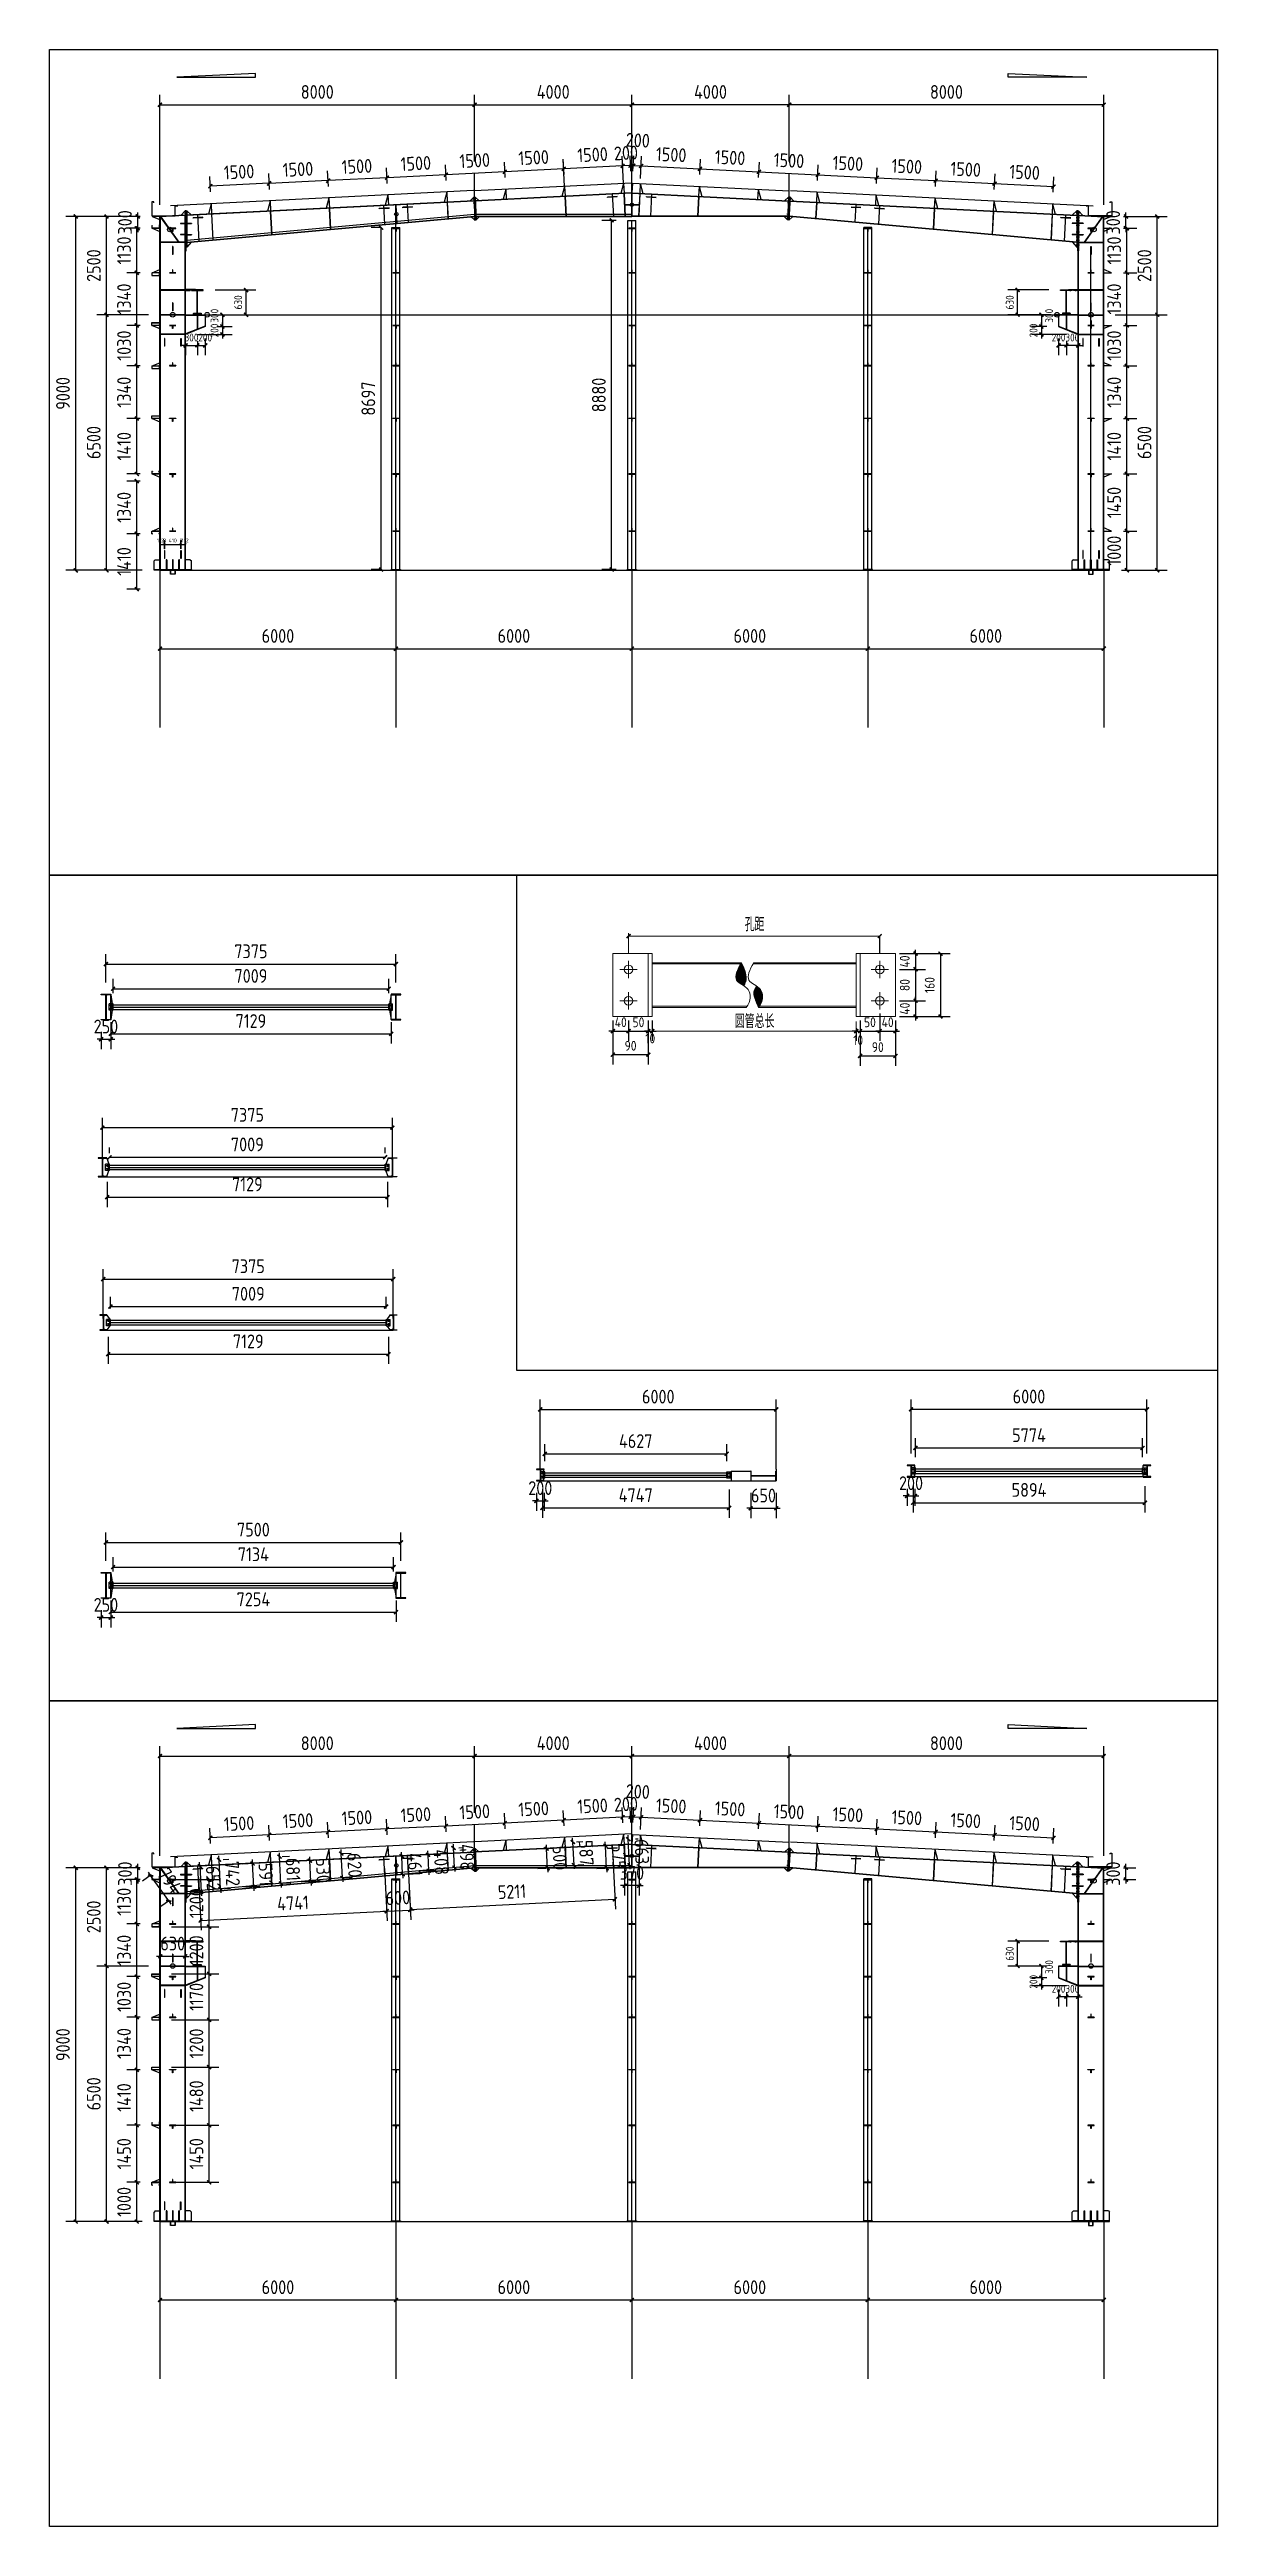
# Model space of a CAD drawing. Extents: x 411778 to 673094, y -11605 to 324395.
# Drawn here: x 494894 to 524594, y 72395 to 135395 of the extents above; entities that cross this region are included whole.
import ezdxf

# ---------------------------------------------------------------- set-up
doc = ezdxf.new("R2010")
doc.units = 0
doc.header["$LTSCALE"] = 1000
doc.header["$MEASUREMENT"] = 0
doc.layers.add('AXIS', color=3, linetype='Continuous')
doc.layers.add('DOTE', color=1, linetype='Continuous')
doc.styles.get("Standard").update_dxf_attribs({"font": 'gbenor.shx', "bigfont": 'gbcbig.shx'})
doc.dimstyles.get("Standard").update_dxf_attribs({"dimscale": 100, "dimtxt": 3.5, "dimasz": 1, "dimexe": 2.5, "dimexo": 3, "dimgap": 1.5, "dimtad": 1, "dimdec": 0, "dimzin": 0, "dimdsep": 46, "dimtxsty": 'Standard', "dimblk": 'ARCHTICK', "dimcen": 0.09, "dimadec": 0, "dimazin": 0, "dimtfac": 1, "dimtdec": 0, "dimtix": 1, "dimtmove": 2, "dimatfit": 3, "dimfxl": 1, "dimtolj": 1, "dimtzin": 0, "dimarcsym": 0})

msp = doc.modelspace()

# ---------------------------------------------------------------- texts
at = {"lineweight": 15, "char_height": 350, "attachment_point": 5}
for s, insert in [('\\A1;孔距', (512823.7, 113142.8)), ('\\A1;圆管总长', (512823.7, 110679.3))]:
    msp.add_mtext(s, dxfattribs=dict(at, insert=insert))

# ---------------------------------------------------------------- blocks, each defined once
blk = doc.blocks.new('_ArchTick')
at = {"color": 0, "linetype": 'ByBlock', "const_width": 0.4}
blk.add_lwpolyline([(-0.5, -0.5), (0.5, 0.5)], dxfattribs=at)
blk = doc.blocks.new('*D38')
at = {"color": 3, "lineweight": -2}
for p, q in [((497702, 131449), (497702, 134241)), ((505702, 132546), (505702, 134241)), ((497702, 133991), (505702, 133991))]:
    blk.add_line(p, q, dxfattribs=at)
at = {"layer": 'Defpoints', "color": 0}
for p in [(505702, 133991), (505702, 132246), (497702, 131149)]:
    blk.add_point(p, dxfattribs=at)
at = {"color": 3, "lineweight": -2, "xscale": 100, "yscale": 100, "zscale": 100, "rotation": 180}
blk.add_blockref('_ArchTick', (497702, 133991), dxfattribs=at)
at = {"color": 3, "lineweight": -2, "xscale": 100, "yscale": 100, "zscale": 100}
blk.add_blockref('_ArchTick', (505702, 133991), dxfattribs=at)
at = {"color": 0, "insert": (501702, 134316), "char_height": 350, "attachment_point": 5}
blk.add_mtext('\\A1;8000', dxfattribs=at)
blk = doc.blocks.new('*D39')
at = {"color": 3, "lineweight": -2}
for p, q in [((505702, 133025), (505702, 134241)), ((509702, 133448), (509702, 134241)), ((505702, 133991), (509702, 133991))]:
    blk.add_line(p, q, dxfattribs=at)
at = {"layer": 'Defpoints', "color": 0}
for p in [(509702, 133991), (509702, 133148), (505702, 132725)]:
    blk.add_point(p, dxfattribs=at)
at = {"color": 3, "lineweight": -2, "xscale": 100, "yscale": 100, "zscale": 100, "rotation": 180}
blk.add_blockref('_ArchTick', (505702, 133991), dxfattribs=at)
at = {"color": 3, "lineweight": -2, "xscale": 100, "yscale": 100, "zscale": 100}
blk.add_blockref('_ArchTick', (509702, 133991), dxfattribs=at)
at = {"color": 0, "insert": (507702, 134316), "char_height": 350, "attachment_point": 5}
blk.add_mtext('\\A1;4000', dxfattribs=at)
blk = doc.blocks.new('*D47')
at = {"color": 3, "lineweight": -2}
for p, q in [((497702, 121849), (497702, 119906)), ((503702, 121849), (503702, 119906)), ((497702, 120156), (503702, 120156))]:
    blk.add_line(p, q, dxfattribs=at)
at = {"layer": 'Defpoints', "color": 0}
for p in [(497702, 122149), (503702, 122149), (503702, 120156)]:
    blk.add_point(p, dxfattribs=at)
at = {"color": 3, "lineweight": -2, "xscale": 100, "yscale": 100, "zscale": 100, "rotation": 180}
blk.add_blockref('_ArchTick', (497702, 120156), dxfattribs=at)
at = {"color": 3, "lineweight": -2, "xscale": 100, "yscale": 100, "zscale": 100}
blk.add_blockref('_ArchTick', (503702, 120156), dxfattribs=at)
at = {"color": 0, "insert": (500702, 120480), "char_height": 350, "attachment_point": 5}
blk.add_mtext('\\A1;6000', dxfattribs=at)
blk = doc.blocks.new('*D48')
at = {"color": 3, "lineweight": -2}
for p, q in [((509702, 120449), (509702, 120406)), ((515702, 120449), (515702, 120406)), ((509702, 120156), (515702, 120156))]:
    blk.add_line(p, q, dxfattribs=at)
at = {"layer": 'Defpoints', "color": 0}
for p in [(509702, 120149), (515702, 120156), (515702, 120149)]:
    blk.add_point(p, dxfattribs=at)
at = {"color": 3, "lineweight": -2, "xscale": 100, "yscale": 100, "zscale": 100, "rotation": 180}
blk.add_blockref('_ArchTick', (509702, 120156), dxfattribs=at)
at = {"color": 3, "lineweight": -2, "xscale": 100, "yscale": 100, "zscale": 100}
blk.add_blockref('_ArchTick', (515702, 120156), dxfattribs=at)
at = {"color": 0, "insert": (512702, 120480), "char_height": 350, "attachment_point": 5}
blk.add_mtext('\\A1;6000', dxfattribs=at)
blk = doc.blocks.new('*D49')
at = {"color": 3, "lineweight": -2}
for p, q in [((515702, 120449), (515702, 120406)), ((521702, 120449), (521702, 120406)), ((515702, 120156), (521702, 120156))]:
    blk.add_line(p, q, dxfattribs=at)
at = {"layer": 'Defpoints', "color": 0}
for p in [(515702, 120149), (521702, 120156), (521702, 120149)]:
    blk.add_point(p, dxfattribs=at)
at = {"color": 3, "lineweight": -2, "xscale": 100, "yscale": 100, "zscale": 100, "rotation": 180}
blk.add_blockref('_ArchTick', (515702, 120156), dxfattribs=at)
at = {"color": 3, "lineweight": -2, "xscale": 100, "yscale": 100, "zscale": 100}
blk.add_blockref('_ArchTick', (521702, 120156), dxfattribs=at)
at = {"color": 0, "insert": (518702, 120480), "char_height": 350, "attachment_point": 5}
blk.add_mtext('\\A1;6000', dxfattribs=at)
blk = doc.blocks.new('*D42')
at = {"color": 3, "lineweight": -2}
for p, q in [((506478, 132139), (506459, 132534)), ((507969, 132359), (506471, 132284)), ((507977, 132213), (507957, 132609))]:
    blk.add_line(p, q, dxfattribs=at)
at = {"layer": 'Defpoints', "color": 0}
for p in [(506471, 132284), (506493, 131839), (507991, 131914)]:
    blk.add_point(p, dxfattribs=at)
at = {"color": 3, "lineweight": -2, "xscale": 100, "yscale": 100, "zscale": 100}
for p, rotation in [((506471, 132284), 182.8624052262575), ((507969, 132359), 2.862405226257474)]:
    blk.add_blockref('_ArchTick', p, dxfattribs=dict(at, rotation=rotation))
at = {"color": 0, "insert": (507204, 132646), "char_height": 350, "attachment_point": 5, "rotation": 2.86241}
blk.add_mtext('\\A1;1500', dxfattribs=at)
blk = doc.blocks.new('*D43')
at = {"color": 3, "lineweight": -2}
for p, q in [((504980, 132064), (504960, 132459)), ((506478, 132139), (506459, 132534)), ((506471, 132284), (504973, 132209))]:
    blk.add_line(p, q, dxfattribs=at)
at = {"layer": 'Defpoints', "color": 0}
for p in [(504973, 132209), (504995, 131764), (506493, 131839)]:
    blk.add_point(p, dxfattribs=at)
at = {"color": 3, "lineweight": -2, "xscale": 100, "yscale": 100, "zscale": 100}
for p, rotation in [((506471, 132284), 2.862405226257474), ((504973, 132209), 182.8624052262575)]:
    blk.add_blockref('_ArchTick', p, dxfattribs=dict(at, rotation=rotation))
at = {"color": 0, "insert": (505706, 132571), "char_height": 350, "attachment_point": 5, "rotation": 2.86241}
blk.add_mtext('\\A1;1500', dxfattribs=at)
blk = doc.blocks.new('*D29')
at = {"color": 3, "lineweight": -2}
for p, q in [((503482, 131989), (503462, 132384)), ((504980, 132064), (504960, 132459)), ((504973, 132209), (503475, 132135))]:
    blk.add_line(p, q, dxfattribs=at)
at = {"layer": 'Defpoints', "color": 0}
for p in [(503475, 132135), (503497, 131689), (504995, 131764)]:
    blk.add_point(p, dxfattribs=at)
at = {"color": 3, "lineweight": -2, "xscale": 100, "yscale": 100, "zscale": 100}
for p, rotation in [((503475, 132135), 182.8624052262575), ((504973, 132209), 2.862405226257474)]:
    blk.add_blockref('_ArchTick', p, dxfattribs=dict(at, rotation=rotation))
at = {"color": 0, "insert": (504208, 132497), "char_height": 350, "attachment_point": 5, "rotation": 2.86241}
blk.add_mtext('\\A1;1500', dxfattribs=at)
blk = doc.blocks.new('*D44')
at = {"color": 3, "lineweight": -2}
for p, q in [((501984, 131914), (501964, 132309)), ((503482, 131989), (503462, 132384)), ((503475, 132135), (501977, 132060))]:
    blk.add_line(p, q, dxfattribs=at)
at = {"layer": 'Defpoints', "color": 0}
for p in [(501977, 132060), (503497, 131689), (501999, 131614)]:
    blk.add_point(p, dxfattribs=at)
at = {"color": 3, "lineweight": -2, "xscale": 100, "yscale": 100, "zscale": 100}
for p, rotation in [((501977, 132060), 182.8624052262575), ((503475, 132135), 2.862405226257474)]:
    blk.add_blockref('_ArchTick', p, dxfattribs=dict(at, rotation=rotation))
at = {"color": 0, "insert": (502710, 132422), "char_height": 350, "attachment_point": 5, "rotation": 2.86241}
blk.add_mtext('\\A1;1500', dxfattribs=at)
blk = doc.blocks.new('*D45')
at = {"color": 3, "lineweight": -2}
for p, q in [((501984, 131914), (501964, 132309)), ((500486, 131839), (500466, 132234)), ((501977, 132060), (500479, 131985))]:
    blk.add_line(p, q, dxfattribs=at)
at = {"layer": 'Defpoints', "color": 0}
for p in [(500479, 131985), (500501, 131539), (501999, 131614)]:
    blk.add_point(p, dxfattribs=at)
at = {"color": 3, "lineweight": -2, "xscale": 100, "yscale": 100, "zscale": 100}
for p, rotation in [((500479, 131985), 182.8624052262575), ((501977, 132060), 2.862405226257474)]:
    blk.add_blockref('_ArchTick', p, dxfattribs=dict(at, rotation=rotation))
at = {"color": 0, "insert": (501211, 132347), "char_height": 350, "attachment_point": 5, "rotation": 2.86241}
blk.add_mtext('\\A1;1500', dxfattribs=at)
blk = doc.blocks.new('*D46')
at = {"color": 3, "lineweight": -2}
for p, q in [((498987, 131774), (498967, 132169)), ((500478, 131995), (498980, 131920)), ((500486, 131839), (500466, 132244))]:
    blk.add_line(p, q, dxfattribs=at)
at = {"layer": 'Defpoints', "color": 0}
for p in [(498980, 131920), (499002, 131474), (500501, 131539)]:
    blk.add_point(p, dxfattribs=at)
at = {"color": 3, "lineweight": -2, "xscale": 100, "yscale": 100, "zscale": 100}
for p, rotation in [((498980, 131920), 182.8624052262575), ((500478, 131995), 2.862405226257474)]:
    blk.add_blockref('_ArchTick', p, dxfattribs=dict(at, rotation=rotation))
at = {"color": 0, "insert": (499713, 132282), "char_height": 350, "attachment_point": 5, "rotation": 2.86241}
blk.add_mtext('\\A1;1500', dxfattribs=at)
blk = doc.blocks.new('*D30')
at = {"color": 3, "lineweight": -2}
for p, q in [((497202, 131149), (495310, 131149)), ((495560, 122149), (495560, 131149)), ((497252, 122149), (495310, 122149))]:
    blk.add_line(p, q, dxfattribs=at)
at = {"layer": 'Defpoints', "color": 0}
for p in [(495560, 131149), (497502, 131149), (497552, 122149)]:
    blk.add_point(p, dxfattribs=at)
at = {"color": 3, "lineweight": -2, "xscale": 100, "yscale": 100, "zscale": 100}
for p, rotation in [((495560, 131149), 90), ((495560, 122149), 270)]:
    blk.add_blockref('_ArchTick', p, dxfattribs=dict(at, rotation=rotation))
at = {"color": 0, "insert": (495235, 126649), "char_height": 350, "attachment_point": 5, "rotation": 90}
blk.add_mtext('\\A1;9000', dxfattribs=at)
blk = doc.blocks.new('*D54')
at = {"color": 3, "lineweight": -2}
for p, q in [((497412, 128649), (496092, 128649)), ((496342, 122149), (496342, 128649)), ((497252, 122149), (496092, 122149))]:
    blk.add_line(p, q, dxfattribs=at)
at = {"layer": 'Defpoints', "color": 0}
for p in [(496342, 128649), (497712, 128649), (497552, 122149)]:
    blk.add_point(p, dxfattribs=at)
at = {"color": 3, "lineweight": -2, "xscale": 100, "yscale": 100, "zscale": 100}
for p, rotation in [((496342, 128649), 90), ((496342, 122149), 270)]:
    blk.add_blockref('_ArchTick', p, dxfattribs=dict(at, rotation=rotation))
at = {"color": 0, "insert": (496017, 125399), "char_height": 350, "attachment_point": 5, "rotation": 90}
blk.add_mtext('\\A1;6500', dxfattribs=at)
blk = doc.blocks.new('*D55')
at = {"color": 3, "lineweight": -2}
for p, q in [((497202, 131149), (496092, 131149)), ((496342, 128649), (496342, 131149)), ((497412, 128649), (496092, 128649))]:
    blk.add_line(p, q, dxfattribs=at)
at = {"layer": 'Defpoints', "color": 0}
for p in [(496342, 131149), (497502, 131149), (497712, 128649)]:
    blk.add_point(p, dxfattribs=at)
at = {"color": 3, "lineweight": -2, "xscale": 100, "yscale": 100, "zscale": 100}
for p, rotation in [((496342, 131149), 90), ((496342, 128649), 270)]:
    blk.add_blockref('_ArchTick', p, dxfattribs=dict(at, rotation=rotation))
at = {"color": 0, "insert": (496017, 129899), "char_height": 350, "attachment_point": 5, "rotation": 90}
blk.add_mtext('\\A1;2500', dxfattribs=at)
blk = doc.blocks.new('*D56')
at = {"color": 3, "lineweight": -2}
for p, q in [((498652, 127980), (498652, 127620)), ((498352, 127870), (498252, 127870)), ((498352, 127870), (498652, 127870)), ((498352, 127849), (498352, 127620)), ((498652, 127870), (498752, 127870))]:
    blk.add_line(p, q, dxfattribs=at)
at = {"layer": 'Defpoints', "color": 0}
for p in [(498352, 128149), (498652, 128280), (498652, 127870)]:
    blk.add_point(p, dxfattribs=at)
at = {"color": 3, "lineweight": -2, "xscale": 100, "yscale": 100, "zscale": 100}
blk.add_blockref('_ArchTick', (498352, 127870), dxfattribs=at)
at = {"color": 3, "lineweight": -2, "xscale": 100, "yscale": 100, "zscale": 100, "rotation": 180}
blk.add_blockref('_ArchTick', (498652, 127870), dxfattribs=at)
at = {"color": 0, "insert": (498502, 128070), "char_height": 200, "attachment_point": 5}
blk.add_mtext('\\A1;300', dxfattribs=at)
blk = doc.blocks.new('*D57')
at = {"color": 3, "lineweight": -2}
for p, q in [((498652, 127980), (498652, 127620)), ((498852, 128049), (498852, 127620)), ((498652, 127870), (498852, 127870))]:
    blk.add_line(p, q, dxfattribs=at)
at = {"layer": 'Defpoints', "color": 0}
for p in [(498652, 128280), (498852, 128349), (498852, 127870)]:
    blk.add_point(p, dxfattribs=at)
at = {"color": 3, "lineweight": -2, "xscale": 100, "yscale": 100, "zscale": 100, "rotation": 180}
blk.add_blockref('_ArchTick', (498652, 127870), dxfattribs=at)
at = {"color": 3, "lineweight": -2, "xscale": 100, "yscale": 100, "zscale": 100}
blk.add_blockref('_ArchTick', (498852, 127870), dxfattribs=at)
at = {"color": 0, "insert": (498852, 128070), "char_height": 200, "attachment_point": 5}
blk.add_mtext('\\A1;200', dxfattribs=at)
blk = doc.blocks.new('*D58')
at = {"color": 3, "lineweight": -2}
for p, q in [((499152, 128649), (499538, 128649)), ((499288, 128649), (499288, 128349)), ((499152, 128349), (499538, 128349))]:
    blk.add_line(p, q, dxfattribs=at)
at = {"layer": 'Defpoints', "color": 0}
for p in [(498852, 128649), (498852, 128349), (499288, 128349)]:
    blk.add_point(p, dxfattribs=at)
at = {"color": 3, "lineweight": -2, "xscale": 100, "yscale": 100, "zscale": 100}
for p, rotation in [((499288, 128649), 90), ((499288, 128349), 270)]:
    blk.add_blockref('_ArchTick', p, dxfattribs=dict(at, rotation=rotation))
at = {"color": 0, "insert": (499088, 128624), "char_height": 200, "attachment_point": 5, "rotation": 90}
blk.add_mtext('\\A1;300', dxfattribs=at)
blk = doc.blocks.new('*D31')
at = {"color": 3, "lineweight": -2}
for p, q in [((498652, 128149), (499538, 128149)), ((499152, 128349), (499538, 128349)), ((499288, 128349), (499288, 128449)), ((499288, 128349), (499288, 128149)), ((499288, 128149), (499288, 128049))]:
    blk.add_line(p, q, dxfattribs=at)
at = {"layer": 'Defpoints', "color": 0}
for p in [(498352, 128149), (498852, 128349), (499288, 128149)]:
    blk.add_point(p, dxfattribs=at)
at = {"color": 3, "lineweight": -2, "xscale": 100, "yscale": 100, "zscale": 100}
for p, rotation in [((499288, 128349), 270), ((499288, 128149), 90)]:
    blk.add_blockref('_ArchTick', p, dxfattribs=dict(at, rotation=rotation))
at = {"color": 0, "insert": (499088, 128249), "char_height": 200, "attachment_point": 5, "rotation": 90}
blk.add_mtext('\\A1;200', dxfattribs=at)
blk = doc.blocks.new('*D59')
at = {"color": 3, "lineweight": -2}
for p, q in [((497202, 131149), (496886, 131149)), ((497136, 131149), (497136, 131249)), ((497136, 130849), (497136, 131149)), ((497202, 130849), (496886, 130849)), ((497136, 130849), (497136, 130749))]:
    blk.add_line(p, q, dxfattribs=at)
at = {"layer": 'Defpoints', "color": 0}
for p in [(497136, 131149), (497502, 131149), (497502, 130849)]:
    blk.add_point(p, dxfattribs=at)
at = {"color": 3, "lineweight": -2, "xscale": 100, "yscale": 100, "zscale": 100}
for p, rotation in [((497136, 131149), 270), ((497136, 130849), 90)]:
    blk.add_blockref('_ArchTick', p, dxfattribs=dict(at, rotation=rotation))
at = {"color": 0, "insert": (496811, 130999), "char_height": 350, "attachment_point": 5, "rotation": 90}
blk.add_mtext('\\A1;300', dxfattribs=at)
blk = doc.blocks.new('*D32')
at = {"color": 3, "lineweight": -2}
for p, q in [((513702, 132546), (513702, 134241)), ((521702, 131449), (521702, 134241)), ((521702, 133991), (513702, 133991))]:
    blk.add_line(p, q, dxfattribs=at)
at = {"layer": 'Defpoints', "color": 0}
for p in [(513702, 133991), (513702, 132246), (521702, 131149)]:
    blk.add_point(p, dxfattribs=at)
at = {"color": 3, "lineweight": -2, "xscale": 100, "yscale": 100, "zscale": 100, "rotation": 180}
blk.add_blockref('_ArchTick', (513702, 133991), dxfattribs=at)
at = {"color": 3, "lineweight": -2, "xscale": 100, "yscale": 100, "zscale": 100}
blk.add_blockref('_ArchTick', (521702, 133991), dxfattribs=at)
at = {"color": 0, "insert": (517702, 134316), "char_height": 350, "attachment_point": 5}
blk.add_mtext('\\A1;8000', dxfattribs=at)
blk = doc.blocks.new('*D33')
at = {"color": 3, "lineweight": -2}
for p, q in [((509702, 133448), (509702, 134241)), ((513702, 133025), (513702, 134241)), ((513702, 133991), (509702, 133991))]:
    blk.add_line(p, q, dxfattribs=at)
at = {"layer": 'Defpoints', "color": 0}
for p in [(509702, 133991), (509702, 133148), (513702, 132725)]:
    blk.add_point(p, dxfattribs=at)
at = {"color": 3, "lineweight": -2, "xscale": 100, "yscale": 100, "zscale": 100, "rotation": 180}
blk.add_blockref('_ArchTick', (509702, 133991), dxfattribs=at)
at = {"color": 3, "lineweight": -2, "xscale": 100, "yscale": 100, "zscale": 100}
blk.add_blockref('_ArchTick', (513702, 133991), dxfattribs=at)
at = {"color": 0, "insert": (511702, 134316), "char_height": 350, "attachment_point": 5}
blk.add_mtext('\\A1;4000', dxfattribs=at)
blk = doc.blocks.new('*D67')
at = {"color": 3, "lineweight": -2}
for p, q in [((509921, 132118), (509949, 132684)), ((509936, 132434), (511434, 132359)), ((511427, 132213), (511447, 132609))]:
    blk.add_line(p, q, dxfattribs=at)
at = {"layer": 'Defpoints', "color": 0}
for p in [(511434, 132359), (509906, 131818), (511412, 131914)]:
    blk.add_point(p, dxfattribs=at)
at = {"color": 3, "lineweight": -2, "xscale": 100, "yscale": 100, "zscale": 100}
for p, rotation in [((509936, 132434), 177.1375947737425), ((511434, 132359), 357.1375947737425)]:
    blk.add_blockref('_ArchTick', p, dxfattribs=dict(at, rotation=rotation))
at = {"color": 0, "insert": (510702, 132721), "char_height": 350, "attachment_point": 5, "rotation": 357.13759}
blk.add_mtext('\\A1;1500', dxfattribs=at)
blk = doc.blocks.new('*D68')
at = {"color": 3, "lineweight": -2}
for p, q in [((511427, 132213), (511447, 132609)), ((511434, 132359), (512933, 132284)), ((512925, 132139), (512945, 132534))]:
    blk.add_line(p, q, dxfattribs=at)
at = {"layer": 'Defpoints', "color": 0}
for p in [(511412, 131914), (512910, 131839), (512933, 132284)]:
    blk.add_point(p, dxfattribs=at)
at = {"color": 3, "lineweight": -2, "xscale": 100, "yscale": 100, "zscale": 100}
for p, rotation in [((511434, 132359), 177.1375947737425), ((512933, 132284), 357.1375947737425)]:
    blk.add_blockref('_ArchTick', p, dxfattribs=dict(at, rotation=rotation))
at = {"color": 0, "insert": (512200, 132646), "char_height": 350, "attachment_point": 5, "rotation": 357.13759}
blk.add_mtext('\\A1;1500', dxfattribs=at)
blk = doc.blocks.new('*D69')
at = {"color": 3, "lineweight": -2}
for p, q in [((512925, 132139), (512945, 132534)), ((514423, 132064), (514443, 132459)), ((512933, 132284), (514431, 132209))]:
    blk.add_line(p, q, dxfattribs=at)
at = {"layer": 'Defpoints', "color": 0}
for p in [(512910, 131839), (514408, 131764), (514431, 132209)]:
    blk.add_point(p, dxfattribs=at)
at = {"color": 3, "lineweight": -2, "xscale": 100, "yscale": 100, "zscale": 100}
for p, rotation in [((512933, 132284), 177.1375947737425), ((514431, 132209), 357.1375947737425)]:
    blk.add_blockref('_ArchTick', p, dxfattribs=dict(at, rotation=rotation))
at = {"color": 0, "insert": (513698, 132571), "char_height": 350, "attachment_point": 5, "rotation": 357.13759}
blk.add_mtext('\\A1;1500', dxfattribs=at)
blk = doc.blocks.new('*D34')
at = {"color": 3, "lineweight": -2}
for p, q in [((514423, 132064), (514443, 132459)), ((515922, 131989), (515941, 132384)), ((514431, 132209), (515929, 132135))]:
    blk.add_line(p, q, dxfattribs=at)
at = {"layer": 'Defpoints', "color": 0}
for p in [(514408, 131764), (515907, 131689), (515929, 132135)]:
    blk.add_point(p, dxfattribs=at)
at = {"color": 3, "lineweight": -2, "xscale": 100, "yscale": 100, "zscale": 100}
for p, rotation in [((514431, 132209), 177.1375947737425), ((515929, 132135), 357.1375947737425)]:
    blk.add_blockref('_ArchTick', p, dxfattribs=dict(at, rotation=rotation))
at = {"color": 0, "insert": (515196, 132497), "char_height": 350, "attachment_point": 5, "rotation": 357.13759}
blk.add_mtext('\\A1;1500', dxfattribs=at)
blk = doc.blocks.new('*D70')
at = {"color": 3, "lineweight": -2}
for p, q in [((515922, 131989), (515941, 132384)), ((517420, 131914), (517439, 132309)), ((515929, 132135), (517427, 132060))]:
    blk.add_line(p, q, dxfattribs=at)
at = {"layer": 'Defpoints', "color": 0}
for p in [(515907, 131689), (517427, 132060), (517405, 131614)]:
    blk.add_point(p, dxfattribs=at)
at = {"color": 3, "lineweight": -2, "xscale": 100, "yscale": 100, "zscale": 100}
for p, rotation in [((515929, 132135), 177.1375947737425), ((517427, 132060), 357.1375947737425)]:
    blk.add_blockref('_ArchTick', p, dxfattribs=dict(at, rotation=rotation))
at = {"color": 0, "insert": (516694, 132422), "char_height": 350, "attachment_point": 5, "rotation": 357.13759}
blk.add_mtext('\\A1;1500', dxfattribs=at)
blk = doc.blocks.new('*D71')
at = {"color": 3, "lineweight": -2}
for p, q in [((517420, 131914), (517439, 132309)), ((517427, 132060), (518925, 131985)), ((518918, 131839), (518938, 132234))]:
    blk.add_line(p, q, dxfattribs=at)
at = {"layer": 'Defpoints', "color": 0}
for p in [(518925, 131985), (517405, 131614), (518903, 131539)]:
    blk.add_point(p, dxfattribs=at)
at = {"color": 3, "lineweight": -2, "xscale": 100, "yscale": 100, "zscale": 100}
for p, rotation in [((517427, 132060), 177.1375947737425), ((518925, 131985), 357.1375947737425)]:
    blk.add_blockref('_ArchTick', p, dxfattribs=dict(at, rotation=rotation))
at = {"color": 0, "insert": (518192, 132347), "char_height": 350, "attachment_point": 5, "rotation": 357.13759}
blk.add_mtext('\\A1;1500', dxfattribs=at)
blk = doc.blocks.new('*D72')
at = {"color": 3, "lineweight": -2}
for p, q in [((518918, 131839), (518938, 132234)), ((518925, 131985), (520423, 131910)), ((520416, 131764), (520436, 132160))]:
    blk.add_line(p, q, dxfattribs=at)
at = {"layer": 'Defpoints', "color": 0}
for p in [(520423, 131910), (518903, 131539), (520401, 131464)]:
    blk.add_point(p, dxfattribs=at)
at = {"color": 3, "lineweight": -2, "xscale": 100, "yscale": 100, "zscale": 100}
for p, rotation in [((518925, 131985), 177.1375947737425), ((520423, 131910), 357.1375947737425)]:
    blk.add_blockref('_ArchTick', p, dxfattribs=dict(at, rotation=rotation))
at = {"color": 0, "insert": (519690, 132272), "char_height": 350, "attachment_point": 5, "rotation": 357.13759}
blk.add_mtext('\\A1;1500', dxfattribs=at)
blk = doc.blocks.new('*D75')
at = {"color": 3, "lineweight": -2}
for p, q in [((520752, 127980), (520752, 127620)), ((520752, 127870), (520652, 127870)), ((521052, 127870), (520752, 127870)), ((521052, 127870), (521152, 127870)), ((521052, 127849), (521052, 127620))]:
    blk.add_line(p, q, dxfattribs=at)
at = {"layer": 'Defpoints', "color": 0}
for p in [(520752, 128280), (521052, 128149), (520752, 127870)]:
    blk.add_point(p, dxfattribs=at)
at = {"color": 3, "lineweight": -2, "xscale": 100, "yscale": 100, "zscale": 100}
blk.add_blockref('_ArchTick', (520752, 127870), dxfattribs=at)
at = {"color": 3, "lineweight": -2, "xscale": 100, "yscale": 100, "zscale": 100, "rotation": 180}
blk.add_blockref('_ArchTick', (521052, 127870), dxfattribs=at)
at = {"color": 0, "insert": (520902, 128070), "char_height": 200, "attachment_point": 5}
blk.add_mtext('\\A1;300', dxfattribs=at)
blk = doc.blocks.new('*D76')
at = {"color": 3, "lineweight": -2}
for p, q in [((520552, 128049), (520552, 127620)), ((520752, 127980), (520752, 127620)), ((520752, 127870), (520552, 127870))]:
    blk.add_line(p, q, dxfattribs=at)
at = {"layer": 'Defpoints', "color": 0}
for p in [(520552, 128349), (520752, 128280), (520552, 127870)]:
    blk.add_point(p, dxfattribs=at)
at = {"color": 3, "lineweight": -2, "xscale": 100, "yscale": 100, "zscale": 100, "rotation": 180}
blk.add_blockref('_ArchTick', (520552, 127870), dxfattribs=at)
at = {"color": 3, "lineweight": -2, "xscale": 100, "yscale": 100, "zscale": 100}
blk.add_blockref('_ArchTick', (520752, 127870), dxfattribs=at)
at = {"color": 0, "insert": (520552, 128070), "char_height": 200, "attachment_point": 5}
blk.add_mtext('\\A1;200', dxfattribs=at)
blk = doc.blocks.new('*D77')
at = {"color": 3, "lineweight": -2}
for p, q in [((520252, 128649), (519865, 128649)), ((520115, 128649), (520115, 128349)), ((520252, 128349), (519865, 128349))]:
    blk.add_line(p, q, dxfattribs=at)
at = {"layer": 'Defpoints', "color": 0}
for p in [(520552, 128649), (520115, 128349), (520552, 128349)]:
    blk.add_point(p, dxfattribs=at)
at = {"color": 3, "lineweight": -2, "xscale": 100, "yscale": 100, "zscale": 100}
for p, rotation in [((520115, 128649), 90), ((520115, 128349), 270)]:
    blk.add_blockref('_ArchTick', p, dxfattribs=dict(at, rotation=rotation))
at = {"color": 0, "insert": (520315, 128624), "char_height": 200, "attachment_point": 5, "rotation": 90}
blk.add_mtext('\\A1;300', dxfattribs=at)
blk = doc.blocks.new('*D36')
at = {"color": 3, "lineweight": -2}
for p, q in [((520252, 128349), (519865, 128349)), ((520752, 128149), (519865, 128149)), ((520115, 128349), (520115, 128449)), ((520115, 128349), (520115, 128149)), ((520115, 128149), (520115, 128049))]:
    blk.add_line(p, q, dxfattribs=at)
at = {"layer": 'Defpoints', "color": 0}
for p in [(520115, 128149), (520552, 128349), (521052, 128149)]:
    blk.add_point(p, dxfattribs=at)
at = {"color": 3, "lineweight": -2, "xscale": 100, "yscale": 100, "zscale": 100}
for p, rotation in [((520115, 128349), 270), ((520115, 128149), 90)]:
    blk.add_blockref('_ArchTick', p, dxfattribs=dict(at, rotation=rotation))
at = {"color": 0, "insert": (519915, 128249), "char_height": 200, "attachment_point": 5, "rotation": 90}
blk.add_mtext('\\A1;200', dxfattribs=at)
blk = doc.blocks.new('*D37')
at = {"color": 3, "lineweight": -2}
for p, q in [((509737, 132444), (509637, 132449)), ((509729, 132298), (509749, 132694)), ((509737, 132444), (509936, 132434)), ((509929, 132288), (509949, 132684)), ((509936, 132434), (510036, 132429))]:
    blk.add_line(p, q, dxfattribs=at)
at = {"layer": 'Defpoints', "color": 0}
for p in [(509936, 132434), (509714, 131999), (509914, 131989)]:
    blk.add_point(p, dxfattribs=at)
at = {"color": 3, "lineweight": -2, "xscale": 100, "yscale": 100, "zscale": 100}
for p, rotation in [((509737, 132444), 357.1375947738866), ((509936, 132434), 177.1375947738866)]:
    blk.add_blockref('_ArchTick', p, dxfattribs=dict(at, rotation=rotation))
at = {"color": 0, "insert": (509853, 133086), "char_height": 350, "attachment_point": 5, "rotation": 357.13759}
blk.add_mtext('\\A1;200', dxfattribs=at)
blk = doc.blocks.new('*D177')
at = {"color": 0, "lineweight": -2}
for p, q in [((496327, 111664.5), (496327, 112383.5)), ((503702, 111664.5), (503702, 112383.5)), ((496327, 112133.5), (503702, 112133.5))]:
    blk.add_line(p, q, dxfattribs=at)
at = {"layer": 'Defpoints', "color": 0}
for p in [(503702, 112133.5), (496327, 111364.5), (503702, 111364.5)]:
    blk.add_point(p, dxfattribs=at)
at = {"color": 0, "lineweight": -2, "xscale": 100, "yscale": 100, "zscale": 100, "rotation": 180}
blk.add_blockref('_ArchTick', (496327, 112133.5), dxfattribs=at)
at = {"color": 0, "lineweight": -2, "xscale": 100, "yscale": 100, "zscale": 100}
blk.add_blockref('_ArchTick', (503702, 112133.5), dxfattribs=at)
at = {"color": 0, "insert": (500014.5, 112458.5), "char_height": 350, "attachment_point": 5}
blk.add_mtext('\\A1;7375', dxfattribs=at)
blk = doc.blocks.new('*D193')
at = {"color": 0, "lineweight": -2}
for p, q in [((507426.5, 98757), (507426.5, 98051)), ((507426.5, 98301), (512173.5, 98301)), ((512173.5, 98772), (512173.5, 98051))]:
    blk.add_line(p, q, dxfattribs=at)
at = {"layer": 'Defpoints', "color": 0}
for p in [(507426.5, 99057), (512173.5, 99072), (512173.5, 98301)]:
    blk.add_point(p, dxfattribs=at)
at = {"color": 0, "lineweight": -2, "xscale": 100, "yscale": 100, "zscale": 100, "rotation": 180}
blk.add_blockref('_ArchTick', (507426.5, 98301), dxfattribs=at)
at = {"color": 0, "lineweight": -2, "xscale": 100, "yscale": 100, "zscale": 100}
blk.add_blockref('_ArchTick', (512173.5, 98301), dxfattribs=at)
at = {"color": 0, "insert": (509800, 98626), "char_height": 350, "attachment_point": 5}
blk.add_mtext('\\A1;4747', dxfattribs=at)
blk = doc.blocks.new('*D194')
at = {"color": 0, "lineweight": -2}
for p, q in [((507486.5, 99494), (507486.5, 99927)), ((507486.5, 99677), (512113.5, 99677)), ((512113.5, 99494), (512113.5, 99927))]:
    blk.add_line(p, q, dxfattribs=at)
at = {"layer": 'Defpoints', "color": 0}
for p in [(512113.5, 99677), (507486.5, 99194), (512113.5, 99194)]:
    blk.add_point(p, dxfattribs=at)
at = {"color": 0, "lineweight": -2, "xscale": 100, "yscale": 100, "zscale": 100, "rotation": 180}
blk.add_blockref('_ArchTick', (507486.5, 99677), dxfattribs=at)
at = {"color": 0, "lineweight": -2, "xscale": 100, "yscale": 100, "zscale": 100}
blk.add_blockref('_ArchTick', (512113.5, 99677), dxfattribs=at)
at = {"color": 0, "insert": (509800, 100002), "char_height": 350, "attachment_point": 5}
blk.add_mtext('\\A1;4627', dxfattribs=at)
blk = doc.blocks.new('*D195')
at = {"color": 0, "lineweight": -2}
for p, q in [((507373.5, 99287), (507373.5, 101057)), ((507373.5, 100807), (513373.5, 100807)), ((513373.5, 99287), (513373.5, 101057))]:
    blk.add_line(p, q, dxfattribs=at)
at = {"layer": 'Defpoints', "color": 0}
for p in [(513373.5, 100807), (507373.5, 98987), (513373.5, 98987)]:
    blk.add_point(p, dxfattribs=at)
at = {"color": 0, "lineweight": -2, "xscale": 100, "yscale": 100, "zscale": 100, "rotation": 180}
blk.add_blockref('_ArchTick', (507373.5, 100807), dxfattribs=at)
at = {"color": 0, "lineweight": -2, "xscale": 100, "yscale": 100, "zscale": 100}
blk.add_blockref('_ArchTick', (513373.5, 100807), dxfattribs=at)
at = {"color": 0, "insert": (510373.5, 101132), "char_height": 350, "attachment_point": 5}
blk.add_mtext('\\A1;6000', dxfattribs=at)
blk = doc.blocks.new('*D196')
at = {"color": 0, "lineweight": -2}
for p, q in [((516854, 98857.5), (516854, 98184.5)), ((516854, 98434.5), (522748, 98434.5)), ((522748, 98857.5), (522748, 98184.5))]:
    blk.add_line(p, q, dxfattribs=at)
at = {"layer": 'Defpoints', "color": 0}
for p in [(516854, 99157.5), (522748, 99157.5), (522748, 98434.5)]:
    blk.add_point(p, dxfattribs=at)
at = {"color": 0, "lineweight": -2, "xscale": 100, "yscale": 100, "zscale": 100, "rotation": 180}
blk.add_blockref('_ArchTick', (516854, 98434.5), dxfattribs=at)
at = {"color": 0, "lineweight": -2, "xscale": 100, "yscale": 100, "zscale": 100}
blk.add_blockref('_ArchTick', (522748, 98434.5), dxfattribs=at)
at = {"color": 0, "insert": (519801, 98759.5), "char_height": 350, "attachment_point": 5}
blk.add_mtext('\\A1;5894', dxfattribs=at)
blk = doc.blocks.new('*D197')
at = {"color": 0, "lineweight": -2}
for p, q in [((516914, 99594.5), (516914, 100076.5)), ((516914, 99826.5), (522688, 99826.5)), ((522688, 99594.5), (522688, 100076.5))]:
    blk.add_line(p, q, dxfattribs=at)
at = {"layer": 'Defpoints', "color": 0}
for p in [(522688, 99826.5), (516914, 99294.5), (522688, 99294.5)]:
    blk.add_point(p, dxfattribs=at)
at = {"color": 0, "lineweight": -2, "xscale": 100, "yscale": 100, "zscale": 100, "rotation": 180}
blk.add_blockref('_ArchTick', (516914, 99826.5), dxfattribs=at)
at = {"color": 0, "lineweight": -2, "xscale": 100, "yscale": 100, "zscale": 100}
blk.add_blockref('_ArchTick', (522688, 99826.5), dxfattribs=at)
at = {"color": 0, "insert": (519801, 100151.5), "char_height": 350, "attachment_point": 5}
blk.add_mtext('\\A1;5774', dxfattribs=at)
blk = doc.blocks.new('*D198')
at = {"color": 0, "lineweight": -2}
for p, q in [((516801, 99687.5), (516801, 101060)), ((516801, 100810), (522801, 100810)), ((522801, 99687.5), (522801, 101060))]:
    blk.add_line(p, q, dxfattribs=at)
at = {"layer": 'Defpoints', "color": 0}
for p in [(522801, 100810), (516801, 99387.5), (522801, 99387.5)]:
    blk.add_point(p, dxfattribs=at)
at = {"color": 0, "lineweight": -2, "xscale": 100, "yscale": 100, "zscale": 100, "rotation": 180}
blk.add_blockref('_ArchTick', (516801, 100810), dxfattribs=at)
at = {"color": 0, "lineweight": -2, "xscale": 100, "yscale": 100, "zscale": 100}
blk.add_blockref('_ArchTick', (522801, 100810), dxfattribs=at)
at = {"color": 0, "insert": (519801, 101135), "char_height": 350, "attachment_point": 5}
blk.add_mtext('\\A1;6000', dxfattribs=at)
blk = doc.blocks.new('*D323')
at = {"color": 3, "lineweight": -2}
for p, q in [((509219, 110429), (509119, 110429)), ((509219, 110700), (509219, 110179)), ((509219, 110429), (509619, 110429)), ((509619, 110700), (509619, 110179)), ((509619, 110429), (509719, 110429))]:
    blk.add_line(p, q, dxfattribs=at)
at = {"layer": 'Defpoints', "color": 0}
for p in [(509219, 110800), (509619, 110800), (509619, 110429)]:
    blk.add_point(p, dxfattribs=at)
at = {"color": 3, "lineweight": -2, "xscale": 100, "yscale": 100, "zscale": 100}
blk.add_blockref('_ArchTick', (509219, 110429), dxfattribs=at)
at = {"color": 3, "lineweight": -2, "xscale": 100, "yscale": 100, "zscale": 100, "rotation": 180}
blk.add_blockref('_ArchTick', (509619, 110429), dxfattribs=at)
at = {"color": 0, "lineweight": 15, "insert": (509419, 110654), "char_height": 250, "attachment_point": 5}
blk.add_mtext('\\A1;40', dxfattribs=at)
blk = doc.blocks.new('*D324')
at = {"color": 3, "lineweight": -2}
for p, q in [((509619, 110700), (509619, 110179)), ((509619, 110429), (510119, 110429)), ((510119, 110700), (510119, 110179))]:
    blk.add_line(p, q, dxfattribs=at)
at = {"layer": 'Defpoints', "color": 0}
for p in [(509619, 110800), (510119, 110800), (510119, 110429)]:
    blk.add_point(p, dxfattribs=at)
at = {"color": 3, "lineweight": -2, "xscale": 100, "yscale": 100, "zscale": 100, "rotation": 180}
blk.add_blockref('_ArchTick', (509619, 110429), dxfattribs=at)
at = {"color": 3, "lineweight": -2, "xscale": 100, "yscale": 100, "zscale": 100}
blk.add_blockref('_ArchTick', (510119, 110429), dxfattribs=at)
at = {"color": 0, "lineweight": 15, "insert": (509869, 110654), "char_height": 250, "attachment_point": 5}
blk.add_mtext('\\A1;50', dxfattribs=at)
blk = doc.blocks.new('*D325')
at = {"color": 3, "lineweight": -2}
for p, q in [((510119, 110429), (510019, 110429)), ((510119, 110700), (510119, 110179)), ((510119, 110429), (510219, 110429)), ((510219, 110700), (510219, 110179)), ((510219, 110429), (510319, 110429))]:
    blk.add_line(p, q, dxfattribs=at)
at = {"layer": 'Defpoints', "color": 0}
for p in [(510119, 110800), (510219, 110800), (510219, 110429)]:
    blk.add_point(p, dxfattribs=at)
at = {"color": 3, "lineweight": -2, "xscale": 100, "yscale": 100, "zscale": 100}
blk.add_blockref('_ArchTick', (510119, 110429), dxfattribs=at)
at = {"color": 3, "lineweight": -2, "xscale": 100, "yscale": 100, "zscale": 100, "rotation": 180}
blk.add_blockref('_ArchTick', (510219, 110429), dxfattribs=at)
at = {"color": 0, "lineweight": 15, "insert": (510169, 110242), "char_height": 250, "attachment_point": 5}
blk.add_mtext('\\A1;10', dxfattribs=at)
blk = doc.blocks.new('*D326')
at = {"color": 3, "lineweight": -2}
for p, q in [((515406, 110429), (515306, 110429)), ((515406, 110500), (515406, 110179)), ((515406, 110429), (515506, 110429)), ((515506, 110500), (515506, 110179)), ((515506, 110429), (515606, 110429))]:
    blk.add_line(p, q, dxfattribs=at)
at = {"layer": 'Defpoints', "color": 0}
for p in [(515406, 110800), (515506, 110800), (515506, 110429)]:
    blk.add_point(p, dxfattribs=at)
at = {"color": 3, "lineweight": -2, "xscale": 100, "yscale": 100, "zscale": 100}
blk.add_blockref('_ArchTick', (515406, 110429), dxfattribs=at)
at = {"color": 3, "lineweight": -2, "xscale": 100, "yscale": 100, "zscale": 100, "rotation": 180}
blk.add_blockref('_ArchTick', (515506, 110429), dxfattribs=at)
at = {"color": 0, "lineweight": 15, "insert": (515456, 110200), "char_height": 250, "attachment_point": 5}
blk.add_mtext('\\A1;10', dxfattribs=at)
blk = doc.blocks.new('*D327')
at = {"color": 3, "lineweight": -2}
for p, q in [((515506, 110700), (515506, 110179)), ((515506, 110429), (516006, 110429)), ((516006, 110880), (516006, 110179))]:
    blk.add_line(p, q, dxfattribs=at)
at = {"layer": 'Defpoints', "color": 0}
for p in [(516006, 110980), (515506, 110800), (516006, 110429)]:
    blk.add_point(p, dxfattribs=at)
at = {"color": 3, "lineweight": -2, "xscale": 100, "yscale": 100, "zscale": 100, "rotation": 180}
blk.add_blockref('_ArchTick', (515506, 110429), dxfattribs=at)
at = {"color": 3, "lineweight": -2, "xscale": 100, "yscale": 100, "zscale": 100}
blk.add_blockref('_ArchTick', (516006, 110429), dxfattribs=at)
at = {"color": 0, "lineweight": 15, "insert": (515756, 110654), "char_height": 250, "attachment_point": 5}
blk.add_mtext('\\A1;50', dxfattribs=at)
blk = doc.blocks.new('*D328')
at = {"color": 3, "lineweight": -2}
for p, q in [((516006, 110429), (515906, 110429)), ((516006, 110880), (516006, 110179)), ((516006, 110429), (516406, 110429)), ((516406, 110700), (516406, 110179)), ((516406, 110429), (516506, 110429))]:
    blk.add_line(p, q, dxfattribs=at)
at = {"layer": 'Defpoints', "color": 0}
for p in [(516006, 110980), (516406, 110800), (516406, 110429)]:
    blk.add_point(p, dxfattribs=at)
at = {"color": 3, "lineweight": -2, "xscale": 100, "yscale": 100, "zscale": 100}
blk.add_blockref('_ArchTick', (516006, 110429), dxfattribs=at)
at = {"color": 3, "lineweight": -2, "xscale": 100, "yscale": 100, "zscale": 100, "rotation": 180}
blk.add_blockref('_ArchTick', (516406, 110429), dxfattribs=at)
at = {"color": 0, "lineweight": 15, "insert": (516206, 110654), "char_height": 250, "attachment_point": 5}
blk.add_mtext('\\A1;40', dxfattribs=at)
blk = doc.blocks.new('*D329')
at = {"color": 3, "lineweight": -2}
for p, q in [((516506, 112400), (517167, 112400)), ((516917, 112400), (516917, 112500)), ((516917, 112400), (516917, 112000)), ((516506, 112000), (517167, 112000)), ((516917, 112000), (516917, 111900))]:
    blk.add_line(p, q, dxfattribs=at)
at = {"layer": 'Defpoints', "color": 0}
for p in [(516406, 112400), (516406, 112000), (516917, 112000)]:
    blk.add_point(p, dxfattribs=at)
at = {"color": 3, "lineweight": -2, "xscale": 100, "yscale": 100, "zscale": 100}
for p, rotation in [((516917, 112400), 270), ((516917, 112000), 90)]:
    blk.add_blockref('_ArchTick', p, dxfattribs=dict(at, rotation=rotation))
at = {"color": 0, "lineweight": 15, "insert": (516642, 112200), "char_height": 250, "attachment_point": 5, "rotation": 90}
blk.add_mtext('\\A1;40', dxfattribs=at)
blk = doc.blocks.new('*D318')
at = {"color": 3, "lineweight": -2}
for p, q in [((516506, 112000), (517167, 112000)), ((516917, 112000), (516917, 111200)), ((516506, 111200), (517167, 111200))]:
    blk.add_line(p, q, dxfattribs=at)
at = {"layer": 'Defpoints', "color": 0}
for p in [(516406, 112000), (516406, 111200), (516917, 111200)]:
    blk.add_point(p, dxfattribs=at)
at = {"color": 3, "lineweight": -2, "xscale": 100, "yscale": 100, "zscale": 100}
for p, rotation in [((516917, 112000), 90), ((516917, 111200), 270)]:
    blk.add_blockref('_ArchTick', p, dxfattribs=dict(at, rotation=rotation))
at = {"color": 0, "lineweight": 15, "insert": (516642, 111600), "char_height": 250, "attachment_point": 5, "rotation": 90}
blk.add_mtext('\\A1;80', dxfattribs=at)
blk = doc.blocks.new('*D319')
at = {"color": 3, "lineweight": -2}
for p, q in [((516506, 111200), (517167, 111200)), ((516917, 111200), (516917, 111300)), ((516917, 111200), (516917, 110800)), ((516506, 110800), (517167, 110800)), ((516917, 110800), (516917, 110700))]:
    blk.add_line(p, q, dxfattribs=at)
at = {"layer": 'Defpoints', "color": 0}
for p in [(516406, 111200), (516406, 110800), (516917, 110800)]:
    blk.add_point(p, dxfattribs=at)
at = {"color": 3, "lineweight": -2, "xscale": 100, "yscale": 100, "zscale": 100}
for p, rotation in [((516917, 111200), 270), ((516917, 110800), 90)]:
    blk.add_blockref('_ArchTick', p, dxfattribs=dict(at, rotation=rotation))
at = {"color": 0, "lineweight": 15, "insert": (516642, 111000), "char_height": 250, "attachment_point": 5, "rotation": 90}
blk.add_mtext('\\A1;40', dxfattribs=at)
blk = doc.blocks.new('*D320')
at = {"color": 3, "lineweight": -2}
for p, q in [((516506, 112400), (517800, 112400)), ((517550, 112400), (517550, 110800)), ((516506, 110800), (517800, 110800))]:
    blk.add_line(p, q, dxfattribs=at)
at = {"layer": 'Defpoints', "color": 0}
for p in [(516406, 112400), (516406, 110800), (517550, 110800)]:
    blk.add_point(p, dxfattribs=at)
at = {"color": 3, "lineweight": -2, "xscale": 100, "yscale": 100, "zscale": 100}
for p, rotation in [((517550, 112400), 90), ((517550, 110800), 270)]:
    blk.add_blockref('_ArchTick', p, dxfattribs=dict(at, rotation=rotation))
at = {"color": 0, "lineweight": 15, "insert": (517276, 111600), "char_height": 250, "attachment_point": 5, "rotation": 90}
blk.add_mtext('\\A1;160', dxfattribs=at)
blk = doc.blocks.new('*D321')
at = {"color": 3, "lineweight": -2}
for p, q in [((509219, 110700), (509219, 109580)), ((510119, 110700), (510119, 109580)), ((509219, 109830), (510119, 109830))]:
    blk.add_line(p, q, dxfattribs=at)
at = {"layer": 'Defpoints', "color": 0}
for p in [(509219, 110800), (510119, 110800), (510119, 109830)]:
    blk.add_point(p, dxfattribs=at)
at = {"color": 3, "lineweight": -2, "xscale": 100, "yscale": 100, "zscale": 100, "rotation": 180}
blk.add_blockref('_ArchTick', (509219, 109830), dxfattribs=at)
at = {"color": 3, "lineweight": -2, "xscale": 100, "yscale": 100, "zscale": 100}
blk.add_blockref('_ArchTick', (510119, 109830), dxfattribs=at)
at = {"color": 0, "lineweight": 15, "insert": (509669, 110056), "char_height": 250, "attachment_point": 5}
blk.add_mtext('\\A1;90', dxfattribs=at)
blk = doc.blocks.new('*D322')
at = {"color": 3, "lineweight": -2}
for p, q in [((515506, 110700), (515506, 109547)), ((516406, 110329), (516406, 109547)), ((515506, 109797), (516406, 109797))]:
    blk.add_line(p, q, dxfattribs=at)
at = {"layer": 'Defpoints', "color": 0}
for p in [(515506, 110800), (516406, 110429), (516406, 109797)]:
    blk.add_point(p, dxfattribs=at)
at = {"color": 3, "lineweight": -2, "xscale": 100, "yscale": 100, "zscale": 100, "rotation": 180}
blk.add_blockref('_ArchTick', (515506, 109797), dxfattribs=at)
at = {"color": 3, "lineweight": -2, "xscale": 100, "yscale": 100, "zscale": 100}
blk.add_blockref('_ArchTick', (516406, 109797), dxfattribs=at)
at = {"color": 0, "lineweight": 15, "insert": (515956, 110022), "char_height": 250, "attachment_point": 5}
blk.add_mtext('\\A1;90', dxfattribs=at)
blk = doc.blocks.new('*D339')
at = {"color": 3, "lineweight": -2}
for p, q in [((497702, 89449), (497702, 92241)), ((497702, 91991), (505702, 91991)), ((505702, 90546), (505702, 92241))]:
    blk.add_line(p, q, dxfattribs=at)
at = {"layer": 'Defpoints', "color": 0}
for p in [(505702, 91991), (505702, 90246), (497702, 89149)]:
    blk.add_point(p, dxfattribs=at)
at = {"color": 3, "lineweight": -2, "xscale": 100, "yscale": 100, "zscale": 100, "rotation": 180}
blk.add_blockref('_ArchTick', (497702, 91991), dxfattribs=at)
at = {"color": 3, "lineweight": -2, "xscale": 100, "yscale": 100, "zscale": 100}
blk.add_blockref('_ArchTick', (505702, 91991), dxfattribs=at)
at = {"color": 0, "insert": (501702, 92316), "char_height": 350, "attachment_point": 5}
blk.add_mtext('\\A1;8000', dxfattribs=at)
blk = doc.blocks.new('*D340')
at = {"color": 3, "lineweight": -2}
for p, q in [((505702, 91025), (505702, 92241)), ((505702, 91991), (509702, 91991)), ((509702, 91448), (509702, 92241))]:
    blk.add_line(p, q, dxfattribs=at)
at = {"layer": 'Defpoints', "color": 0}
for p in [(509702, 91991), (505702, 90725), (509702, 91148)]:
    blk.add_point(p, dxfattribs=at)
at = {"color": 3, "lineweight": -2, "xscale": 100, "yscale": 100, "zscale": 100, "rotation": 180}
blk.add_blockref('_ArchTick', (505702, 91991), dxfattribs=at)
at = {"color": 3, "lineweight": -2, "xscale": 100, "yscale": 100, "zscale": 100}
blk.add_blockref('_ArchTick', (509702, 91991), dxfattribs=at)
at = {"color": 0, "insert": (507702, 92316), "char_height": 350, "attachment_point": 5}
blk.add_mtext('\\A1;4000', dxfattribs=at)
blk = doc.blocks.new('*D375')
at = {"color": 3, "lineweight": -2}
for p, q in [((497702, 79849), (497702, 77906)), ((503702, 79849), (503702, 77906)), ((497702, 78156), (503702, 78156))]:
    blk.add_line(p, q, dxfattribs=at)
at = {"layer": 'Defpoints', "color": 0}
for p in [(497702, 80149), (503702, 80149), (503702, 78156)]:
    blk.add_point(p, dxfattribs=at)
at = {"color": 3, "lineweight": -2, "xscale": 100, "yscale": 100, "zscale": 100, "rotation": 180}
blk.add_blockref('_ArchTick', (497702, 78156), dxfattribs=at)
at = {"color": 3, "lineweight": -2, "xscale": 100, "yscale": 100, "zscale": 100}
blk.add_blockref('_ArchTick', (503702, 78156), dxfattribs=at)
at = {"color": 0, "insert": (500702, 78480), "char_height": 350, "attachment_point": 5}
blk.add_mtext('\\A1;6000', dxfattribs=at)
blk = doc.blocks.new('*D376')
at = {"color": 3, "lineweight": -2}
for p, q in [((503702, 78449), (503702, 78406)), ((503702, 78156), (509702, 78156)), ((509702, 78449), (509702, 78406))]:
    blk.add_line(p, q, dxfattribs=at)
at = {"layer": 'Defpoints', "color": 0}
for p in [(503702, 78149), (509702, 78156), (509702, 78149)]:
    blk.add_point(p, dxfattribs=at)
at = {"color": 3, "lineweight": -2, "xscale": 100, "yscale": 100, "zscale": 100, "rotation": 180}
blk.add_blockref('_ArchTick', (503702, 78156), dxfattribs=at)
at = {"color": 3, "lineweight": -2, "xscale": 100, "yscale": 100, "zscale": 100}
blk.add_blockref('_ArchTick', (509702, 78156), dxfattribs=at)
at = {"color": 0, "insert": (506702, 78481), "char_height": 350, "attachment_point": 5}
blk.add_mtext('\\A1;6000', dxfattribs=at)
blk = doc.blocks.new('*D377')
at = {"color": 3, "lineweight": -2}
for p, q in [((509702, 78449), (509702, 78406)), ((509702, 78156), (515702, 78156)), ((515702, 78449), (515702, 78406))]:
    blk.add_line(p, q, dxfattribs=at)
at = {"layer": 'Defpoints', "color": 0}
for p in [(509702, 78149), (515702, 78156), (515702, 78149)]:
    blk.add_point(p, dxfattribs=at)
at = {"color": 3, "lineweight": -2, "xscale": 100, "yscale": 100, "zscale": 100, "rotation": 180}
blk.add_blockref('_ArchTick', (509702, 78156), dxfattribs=at)
at = {"color": 3, "lineweight": -2, "xscale": 100, "yscale": 100, "zscale": 100}
blk.add_blockref('_ArchTick', (515702, 78156), dxfattribs=at)
at = {"color": 0, "insert": (512702, 78480), "char_height": 350, "attachment_point": 5}
blk.add_mtext('\\A1;6000', dxfattribs=at)
blk = doc.blocks.new('*D378')
at = {"color": 3, "lineweight": -2}
for p, q in [((515702, 78449), (515702, 78406)), ((515702, 78156), (521702, 78156)), ((521702, 78449), (521702, 78406))]:
    blk.add_line(p, q, dxfattribs=at)
at = {"layer": 'Defpoints', "color": 0}
for p in [(515702, 78149), (521702, 78156), (521702, 78149)]:
    blk.add_point(p, dxfattribs=at)
at = {"color": 3, "lineweight": -2, "xscale": 100, "yscale": 100, "zscale": 100, "rotation": 180}
blk.add_blockref('_ArchTick', (515702, 78156), dxfattribs=at)
at = {"color": 3, "lineweight": -2, "xscale": 100, "yscale": 100, "zscale": 100}
blk.add_blockref('_ArchTick', (521702, 78156), dxfattribs=at)
at = {"color": 0, "insert": (518702, 78480), "char_height": 350, "attachment_point": 5}
blk.add_mtext('\\A1;6000', dxfattribs=at)
blk = doc.blocks.new('*D343')
at = {"color": 3, "lineweight": -2}
for p, q in [((509467, 90434), (509367, 90429)), ((509475, 90288), (509455, 90684)), ((509667, 90444), (509467, 90434)), ((509674, 90298), (509655, 90694)), ((509667, 90444), (509767, 90449))]:
    blk.add_line(p, q, dxfattribs=at)
at = {"layer": 'Defpoints', "color": 0}
for p in [(509467, 90434), (509490, 89989), (509689, 89999)]:
    blk.add_point(p, dxfattribs=at)
at = {"color": 3, "lineweight": -2, "xscale": 100, "yscale": 100, "zscale": 100}
for p, rotation in [((509467, 90434), 2.862405226113412), ((509667, 90444), 182.8624052261134)]:
    blk.add_blockref('_ArchTick', p, dxfattribs=dict(at, rotation=rotation))
at = {"color": 0, "insert": (509551, 90764), "char_height": 350, "attachment_point": 5, "rotation": 2.86241}
blk.add_mtext('\\A1;200', dxfattribs=at)
blk = doc.blocks.new('*D344')
at = {"color": 3, "lineweight": -2}
for p, q in [((507977, 90213), (507957, 90609)), ((509467, 90434), (507969, 90359)), ((509475, 90288), (509455, 90684))]:
    blk.add_line(p, q, dxfattribs=at)
at = {"layer": 'Defpoints', "color": 0}
for p in [(507969, 90359), (507991, 89914), (509490, 89989)]:
    blk.add_point(p, dxfattribs=at)
at = {"color": 3, "lineweight": -2, "xscale": 100, "yscale": 100, "zscale": 100}
for p, rotation in [((507969, 90359), 182.8624052262561), ((509467, 90434), 2.862405226256115)]:
    blk.add_blockref('_ArchTick', p, dxfattribs=dict(at, rotation=rotation))
at = {"color": 0, "insert": (508702, 90721), "char_height": 350, "attachment_point": 5, "rotation": 2.86241}
blk.add_mtext('\\A1;1500', dxfattribs=at)
blk = doc.blocks.new('*D345')
at = {"color": 3, "lineweight": -2}
for p, q in [((506478, 90139), (506459, 90534)), ((507969, 90359), (506471, 90284)), ((507977, 90213), (507957, 90609))]:
    blk.add_line(p, q, dxfattribs=at)
at = {"layer": 'Defpoints', "color": 0}
for p in [(506471, 90284), (506493, 89839), (507991, 89914)]:
    blk.add_point(p, dxfattribs=at)
at = {"color": 3, "lineweight": -2, "xscale": 100, "yscale": 100, "zscale": 100}
for p, rotation in [((506471, 90284), 182.8624052262561), ((507969, 90359), 2.862405226256115)]:
    blk.add_blockref('_ArchTick', p, dxfattribs=dict(at, rotation=rotation))
at = {"color": 0, "insert": (507204, 90646), "char_height": 350, "attachment_point": 5, "rotation": 2.86241}
blk.add_mtext('\\A1;1500', dxfattribs=at)
blk = doc.blocks.new('*D346')
at = {"color": 3, "lineweight": -2}
for p, q in [((504980, 90064), (504960, 90459)), ((506471, 90284), (504973, 90209)), ((506478, 90139), (506459, 90534))]:
    blk.add_line(p, q, dxfattribs=at)
at = {"layer": 'Defpoints', "color": 0}
for p in [(504973, 90209), (504995, 89764), (506493, 89839)]:
    blk.add_point(p, dxfattribs=at)
at = {"color": 3, "lineweight": -2, "xscale": 100, "yscale": 100, "zscale": 100}
for p, rotation in [((504973, 90209), 182.8624052262561), ((506471, 90284), 2.862405226256115)]:
    blk.add_blockref('_ArchTick', p, dxfattribs=dict(at, rotation=rotation))
at = {"color": 0, "insert": (505706, 90571), "char_height": 350, "attachment_point": 5, "rotation": 2.86241}
blk.add_mtext('\\A1;1500', dxfattribs=at)
blk = doc.blocks.new('*D331')
at = {"color": 3, "lineweight": -2}
for p, q in [((503482, 89989), (503462, 90384)), ((504973, 90209), (503475, 90135)), ((504980, 90064), (504960, 90459))]:
    blk.add_line(p, q, dxfattribs=at)
at = {"layer": 'Defpoints', "color": 0}
for p in [(503475, 90135), (503497, 89689), (504995, 89764)]:
    blk.add_point(p, dxfattribs=at)
at = {"color": 3, "lineweight": -2, "xscale": 100, "yscale": 100, "zscale": 100}
for p, rotation in [((503475, 90135), 182.8624052262561), ((504973, 90209), 2.862405226256115)]:
    blk.add_blockref('_ArchTick', p, dxfattribs=dict(at, rotation=rotation))
at = {"color": 0, "insert": (504208, 90497), "char_height": 350, "attachment_point": 5, "rotation": 2.86241}
blk.add_mtext('\\A1;1500', dxfattribs=at)
blk = doc.blocks.new('*D347')
at = {"color": 3, "lineweight": -2}
for p, q in [((501984, 89914), (501964, 90309)), ((503475, 90135), (501977, 90060)), ((503482, 89989), (503462, 90384))]:
    blk.add_line(p, q, dxfattribs=at)
at = {"layer": 'Defpoints', "color": 0}
for p in [(501977, 90060), (501999, 89614), (503497, 89689)]:
    blk.add_point(p, dxfattribs=at)
at = {"color": 3, "lineweight": -2, "xscale": 100, "yscale": 100, "zscale": 100}
for p, rotation in [((501977, 90060), 182.8624052262561), ((503475, 90135), 2.862405226256115)]:
    blk.add_blockref('_ArchTick', p, dxfattribs=dict(at, rotation=rotation))
at = {"color": 0, "insert": (502710, 90422), "char_height": 350, "attachment_point": 5, "rotation": 2.86241}
blk.add_mtext('\\A1;1500', dxfattribs=at)
blk = doc.blocks.new('*D348')
at = {"color": 3, "lineweight": -2}
for p, q in [((500486, 89839), (500466, 90234)), ((501984, 89914), (501964, 90309)), ((501977, 90060), (500479, 89985))]:
    blk.add_line(p, q, dxfattribs=at)
at = {"layer": 'Defpoints', "color": 0}
for p in [(500479, 89985), (500501, 89539), (501999, 89614)]:
    blk.add_point(p, dxfattribs=at)
at = {"color": 3, "lineweight": -2, "xscale": 100, "yscale": 100, "zscale": 100}
for p, rotation in [((501977, 90060), 2.862405226256115), ((500479, 89985), 182.8624052262561)]:
    blk.add_blockref('_ArchTick', p, dxfattribs=dict(at, rotation=rotation))
at = {"color": 0, "insert": (501211, 90347), "char_height": 350, "attachment_point": 5, "rotation": 2.86241}
blk.add_mtext('\\A1;1500', dxfattribs=at)
blk = doc.blocks.new('*D349')
at = {"color": 3, "lineweight": -2}
for p, q in [((498988, 89764), (498968, 90160)), ((500486, 89839), (500466, 90234)), ((500479, 89985), (498980, 89910))]:
    blk.add_line(p, q, dxfattribs=at)
at = {"layer": 'Defpoints', "color": 0}
for p in [(498980, 89910), (499003, 89464), (500501, 89539)]:
    blk.add_point(p, dxfattribs=at)
at = {"color": 3, "lineweight": -2, "xscale": 100, "yscale": 100, "zscale": 100}
for p, rotation in [((498980, 89910), 182.8624052262561), ((500479, 89985), 2.862405226256115)]:
    blk.add_blockref('_ArchTick', p, dxfattribs=dict(at, rotation=rotation))
at = {"color": 0, "insert": (499713, 90272), "char_height": 350, "attachment_point": 5, "rotation": 2.86241}
blk.add_mtext('\\A1;1500', dxfattribs=at)
blk = doc.blocks.new('*D332')
at = {"color": 3, "lineweight": -2}
for p, q in [((497202, 89149), (495310, 89149)), ((495560, 80149), (495560, 89149)), ((497252, 80149), (495310, 80149))]:
    blk.add_line(p, q, dxfattribs=at)
at = {"layer": 'Defpoints', "color": 0}
for p in [(495560, 89149), (497502, 89149), (497552, 80149)]:
    blk.add_point(p, dxfattribs=at)
at = {"color": 3, "lineweight": -2, "xscale": 100, "yscale": 100, "zscale": 100}
for p, rotation in [((495560, 89149), 90), ((495560, 80149), 270)]:
    blk.add_blockref('_ArchTick', p, dxfattribs=dict(at, rotation=rotation))
at = {"color": 0, "insert": (495235, 84649), "char_height": 350, "attachment_point": 5, "rotation": 90}
blk.add_mtext('\\A1;9000', dxfattribs=at)
blk = doc.blocks.new('*D350')
at = {"color": 0, "lineweight": -2}
for p, q in [((497412, 86649), (496092, 86649)), ((496342, 80149), (496342, 86649)), ((497252, 80149), (496092, 80149))]:
    blk.add_line(p, q, dxfattribs=at)
at = {"layer": 'Defpoints', "color": 0}
for p in [(496342, 86649), (497712, 86649), (497552, 80149)]:
    blk.add_point(p, dxfattribs=at)
at = {"color": 0, "lineweight": -2, "xscale": 100, "yscale": 100, "zscale": 100}
for p, rotation in [((496342, 86649), 90), ((496342, 80149), 270)]:
    blk.add_blockref('_ArchTick', p, dxfattribs=dict(at, rotation=rotation))
at = {"color": 0, "insert": (496017, 83399), "char_height": 350, "attachment_point": 5, "rotation": 90}
blk.add_mtext('\\A1;6500', dxfattribs=at)
blk = doc.blocks.new('*D351')
at = {"color": 0, "lineweight": -2}
for p, q in [((497202, 89149), (496092, 89149)), ((496342, 86649), (496342, 89149)), ((497412, 86649), (496092, 86649))]:
    blk.add_line(p, q, dxfattribs=at)
at = {"layer": 'Defpoints', "color": 0}
for p in [(496342, 89149), (497502, 89149), (497712, 86649)]:
    blk.add_point(p, dxfattribs=at)
at = {"color": 0, "lineweight": -2, "xscale": 100, "yscale": 100, "zscale": 100}
for p, rotation in [((496342, 89149), 90), ((496342, 86649), 270)]:
    blk.add_blockref('_ArchTick', p, dxfattribs=dict(at, rotation=rotation))
at = {"color": 0, "insert": (496017, 87899), "char_height": 350, "attachment_point": 5, "rotation": 90}
blk.add_mtext('\\A1;2500', dxfattribs=at)
blk = doc.blocks.new('*D355')
at = {"color": 3, "lineweight": -2}
for p, q in [((497202, 89149), (496886, 89149)), ((497202, 88849), (496886, 88849)), ((497136, 89149), (497136, 89249)), ((497136, 88849), (497136, 89149)), ((497136, 88849), (497136, 88749))]:
    blk.add_line(p, q, dxfattribs=at)
at = {"layer": 'Defpoints', "color": 0}
for p in [(497136, 89149), (497502, 89149), (497502, 88849)]:
    blk.add_point(p, dxfattribs=at)
at = {"color": 3, "lineweight": -2, "xscale": 100, "yscale": 100, "zscale": 100}
for p, rotation in [((497136, 89149), 270), ((497136, 88849), 90)]:
    blk.add_blockref('_ArchTick', p, dxfattribs=dict(at, rotation=rotation))
at = {"color": 0, "insert": (496812, 88999), "char_height": 350, "attachment_point": 5, "rotation": 90}
blk.add_mtext('\\A1;300', dxfattribs=at)
blk = doc.blocks.new('*D334')
at = {"color": 3, "lineweight": -2}
for p, q in [((513702, 90546), (513702, 92241)), ((521702, 91991), (513702, 91991)), ((521702, 89449), (521702, 92241))]:
    blk.add_line(p, q, dxfattribs=at)
at = {"layer": 'Defpoints', "color": 0}
for p in [(513702, 91991), (513702, 90246), (521702, 89149)]:
    blk.add_point(p, dxfattribs=at)
at = {"color": 3, "lineweight": -2, "xscale": 100, "yscale": 100, "zscale": 100, "rotation": 180}
blk.add_blockref('_ArchTick', (513702, 91991), dxfattribs=at)
at = {"color": 3, "lineweight": -2, "xscale": 100, "yscale": 100, "zscale": 100}
blk.add_blockref('_ArchTick', (521702, 91991), dxfattribs=at)
at = {"color": 0, "insert": (517702, 92316), "char_height": 350, "attachment_point": 5}
blk.add_mtext('\\A1;8000', dxfattribs=at)
blk = doc.blocks.new('*D335')
at = {"color": 3, "lineweight": -2}
for p, q in [((509702, 91448), (509702, 92241)), ((513702, 91991), (509702, 91991)), ((513702, 91025), (513702, 92241))]:
    blk.add_line(p, q, dxfattribs=at)
at = {"layer": 'Defpoints', "color": 0}
for p in [(509702, 91991), (509702, 91148), (513702, 90725)]:
    blk.add_point(p, dxfattribs=at)
at = {"color": 3, "lineweight": -2, "xscale": 100, "yscale": 100, "zscale": 100, "rotation": 180}
blk.add_blockref('_ArchTick', (509702, 91991), dxfattribs=at)
at = {"color": 3, "lineweight": -2, "xscale": 100, "yscale": 100, "zscale": 100}
blk.add_blockref('_ArchTick', (513702, 91991), dxfattribs=at)
at = {"color": 0, "insert": (511702, 92316), "char_height": 350, "attachment_point": 5}
blk.add_mtext('\\A1;4000', dxfattribs=at)
blk = doc.blocks.new('*D363')
at = {"color": 3, "lineweight": -2}
for p, q in [((509921, 90118), (509949, 90684)), ((509936, 90434), (511434, 90359)), ((511427, 90213), (511447, 90609))]:
    blk.add_line(p, q, dxfattribs=at)
at = {"layer": 'Defpoints', "color": 0}
for p in [(511434, 90359), (509906, 89818), (511412, 89914)]:
    blk.add_point(p, dxfattribs=at)
at = {"color": 3, "lineweight": -2, "xscale": 100, "yscale": 100, "zscale": 100}
for p, rotation in [((509936, 90434), 177.1375947737439), ((511434, 90359), 357.137594773744)]:
    blk.add_blockref('_ArchTick', p, dxfattribs=dict(at, rotation=rotation))
at = {"color": 0, "insert": (510702, 90721), "char_height": 350, "attachment_point": 5, "rotation": 357.13759}
blk.add_mtext('\\A1;1500', dxfattribs=at)
blk = doc.blocks.new('*D364')
at = {"color": 3, "lineweight": -2}
for p, q in [((511427, 90213), (511447, 90609)), ((511434, 90359), (512933, 90284)), ((512925, 90139), (512945, 90534))]:
    blk.add_line(p, q, dxfattribs=at)
at = {"layer": 'Defpoints', "color": 0}
for p in [(512933, 90284), (511412, 89914), (512910, 89839)]:
    blk.add_point(p, dxfattribs=at)
at = {"color": 3, "lineweight": -2, "xscale": 100, "yscale": 100, "zscale": 100}
for p, rotation in [((511434, 90359), 177.1375947737439), ((512933, 90284), 357.137594773744)]:
    blk.add_blockref('_ArchTick', p, dxfattribs=dict(at, rotation=rotation))
at = {"color": 0, "insert": (512200, 90646), "char_height": 350, "attachment_point": 5, "rotation": 357.13759}
blk.add_mtext('\\A1;1500', dxfattribs=at)
blk = doc.blocks.new('*D365')
at = {"color": 3, "lineweight": -2}
for p, q in [((512925, 90139), (512945, 90534)), ((512933, 90284), (514431, 90209)), ((514423, 90064), (514443, 90459))]:
    blk.add_line(p, q, dxfattribs=at)
at = {"layer": 'Defpoints', "color": 0}
for p in [(514431, 90209), (512910, 89839), (514408, 89764)]:
    blk.add_point(p, dxfattribs=at)
at = {"color": 3, "lineweight": -2, "xscale": 100, "yscale": 100, "zscale": 100}
for p, rotation in [((512933, 90284), 177.1375947737439), ((514431, 90209), 357.137594773744)]:
    blk.add_blockref('_ArchTick', p, dxfattribs=dict(at, rotation=rotation))
at = {"color": 0, "insert": (513698, 90571), "char_height": 350, "attachment_point": 5, "rotation": 357.13759}
blk.add_mtext('\\A1;1500', dxfattribs=at)
blk = doc.blocks.new('*D336')
at = {"color": 3, "lineweight": -2}
for p, q in [((514423, 90064), (514443, 90459)), ((514431, 90209), (515929, 90135)), ((515922, 89989), (515941, 90384))]:
    blk.add_line(p, q, dxfattribs=at)
at = {"layer": 'Defpoints', "color": 0}
for p in [(515929, 90135), (514408, 89764), (515907, 89689)]:
    blk.add_point(p, dxfattribs=at)
at = {"color": 3, "lineweight": -2, "xscale": 100, "yscale": 100, "zscale": 100}
for p, rotation in [((514431, 90209), 177.1375947737439), ((515929, 90135), 357.137594773744)]:
    blk.add_blockref('_ArchTick', p, dxfattribs=dict(at, rotation=rotation))
at = {"color": 0, "insert": (515196, 90497), "char_height": 350, "attachment_point": 5, "rotation": 357.13759}
blk.add_mtext('\\A1;1500', dxfattribs=at)
blk = doc.blocks.new('*D366')
at = {"color": 3, "lineweight": -2}
for p, q in [((515922, 89989), (515941, 90384)), ((515929, 90135), (517427, 90060)), ((517420, 89914), (517439, 90309))]:
    blk.add_line(p, q, dxfattribs=at)
at = {"layer": 'Defpoints', "color": 0}
for p in [(515907, 89689), (517405, 89614), (517427, 90060)]:
    blk.add_point(p, dxfattribs=at)
at = {"color": 3, "lineweight": -2, "xscale": 100, "yscale": 100, "zscale": 100}
for p, rotation in [((515929, 90135), 177.1375947737439), ((517427, 90060), 357.137594773744)]:
    blk.add_blockref('_ArchTick', p, dxfattribs=dict(at, rotation=rotation))
at = {"color": 0, "insert": (516694, 90422), "char_height": 350, "attachment_point": 5, "rotation": 357.13759}
blk.add_mtext('\\A1;1500', dxfattribs=at)
blk = doc.blocks.new('*D367')
at = {"color": 3, "lineweight": -2}
for p, q in [((517420, 89914), (517439, 90309)), ((518918, 89839), (518938, 90234)), ((517427, 90060), (518925, 89985))]:
    blk.add_line(p, q, dxfattribs=at)
at = {"layer": 'Defpoints', "color": 0}
for p in [(517405, 89614), (518903, 89539), (518925, 89985)]:
    blk.add_point(p, dxfattribs=at)
at = {"color": 3, "lineweight": -2, "xscale": 100, "yscale": 100, "zscale": 100}
for p, rotation in [((517427, 90060), 177.1375947737439), ((518925, 89985), 357.137594773744)]:
    blk.add_blockref('_ArchTick', p, dxfattribs=dict(at, rotation=rotation))
at = {"color": 0, "insert": (518192, 90347), "char_height": 350, "attachment_point": 5, "rotation": 357.13759}
blk.add_mtext('\\A1;1500', dxfattribs=at)
blk = doc.blocks.new('*D368')
at = {"color": 3, "lineweight": -2}
for p, q in [((518918, 89839), (518938, 90234)), ((520416, 89764), (520436, 90160)), ((518925, 89985), (520423, 89910))]:
    blk.add_line(p, q, dxfattribs=at)
at = {"layer": 'Defpoints', "color": 0}
for p in [(518903, 89539), (520401, 89464), (520423, 89910)]:
    blk.add_point(p, dxfattribs=at)
at = {"color": 3, "lineweight": -2, "xscale": 100, "yscale": 100, "zscale": 100}
for p, rotation in [((518925, 89985), 177.1375947737439), ((520423, 89910), 357.137594773744)]:
    blk.add_blockref('_ArchTick', p, dxfattribs=dict(at, rotation=rotation))
at = {"color": 0, "insert": (519690, 90272), "char_height": 350, "attachment_point": 5, "rotation": 357.13759}
blk.add_mtext('\\A1;1500', dxfattribs=at)
blk = doc.blocks.new('*D371')
at = {"color": 3, "lineweight": -2}
for p, q in [((520752, 85870), (520652, 85870)), ((520752, 85980), (520752, 85620)), ((521052, 85870), (520752, 85870)), ((521052, 85870), (521152, 85870)), ((521052, 85849), (521052, 85620))]:
    blk.add_line(p, q, dxfattribs=at)
at = {"layer": 'Defpoints', "color": 0}
for p in [(520752, 86280), (520752, 85870), (521052, 86149)]:
    blk.add_point(p, dxfattribs=at)
at = {"color": 3, "lineweight": -2, "xscale": 100, "yscale": 100, "zscale": 100}
blk.add_blockref('_ArchTick', (520752, 85870), dxfattribs=at)
at = {"color": 3, "lineweight": -2, "xscale": 100, "yscale": 100, "zscale": 100, "rotation": 180}
blk.add_blockref('_ArchTick', (521052, 85870), dxfattribs=at)
at = {"color": 0, "insert": (520902, 86070), "char_height": 200, "attachment_point": 5}
blk.add_mtext('\\A1;300', dxfattribs=at)
blk = doc.blocks.new('*D372')
at = {"color": 3, "lineweight": -2}
for p, q in [((520552, 86049), (520552, 85620)), ((520752, 85870), (520552, 85870)), ((520752, 85980), (520752, 85620))]:
    blk.add_line(p, q, dxfattribs=at)
at = {"layer": 'Defpoints', "color": 0}
for p in [(520552, 86349), (520552, 85870), (520752, 86280)]:
    blk.add_point(p, dxfattribs=at)
at = {"color": 3, "lineweight": -2, "xscale": 100, "yscale": 100, "zscale": 100, "rotation": 180}
blk.add_blockref('_ArchTick', (520552, 85870), dxfattribs=at)
at = {"color": 3, "lineweight": -2, "xscale": 100, "yscale": 100, "zscale": 100}
blk.add_blockref('_ArchTick', (520752, 85870), dxfattribs=at)
at = {"color": 0, "insert": (520552, 86070), "char_height": 200, "attachment_point": 5}
blk.add_mtext('\\A1;200', dxfattribs=at)
blk = doc.blocks.new('*D373')
at = {"color": 3, "lineweight": -2}
for p, q in [((520252, 86649), (519865, 86649)), ((520252, 86349), (519865, 86349)), ((520115, 86649), (520115, 86349))]:
    blk.add_line(p, q, dxfattribs=at)
at = {"layer": 'Defpoints', "color": 0}
for p in [(520115, 86349), (520552, 86649), (520552, 86349)]:
    blk.add_point(p, dxfattribs=at)
at = {"color": 3, "lineweight": -2, "xscale": 100, "yscale": 100, "zscale": 100}
for p, rotation in [((520115, 86649), 90), ((520115, 86349), 270)]:
    blk.add_blockref('_ArchTick', p, dxfattribs=dict(at, rotation=rotation))
at = {"color": 0, "insert": (520315, 86624), "char_height": 200, "attachment_point": 5, "rotation": 90}
blk.add_mtext('\\A1;300', dxfattribs=at)
blk = doc.blocks.new('*D338')
at = {"color": 3, "lineweight": -2}
for p, q in [((520252, 86349), (519865, 86349)), ((520115, 86349), (520115, 86449)), ((520115, 86349), (520115, 86149)), ((520752, 86149), (519865, 86149)), ((520115, 86149), (520115, 86049))]:
    blk.add_line(p, q, dxfattribs=at)
at = {"layer": 'Defpoints', "color": 0}
for p in [(520552, 86349), (520115, 86149), (521052, 86149)]:
    blk.add_point(p, dxfattribs=at)
at = {"color": 3, "lineweight": -2, "xscale": 100, "yscale": 100, "zscale": 100}
for p, rotation in [((520115, 86349), 270), ((520115, 86149), 90)]:
    blk.add_blockref('_ArchTick', p, dxfattribs=dict(at, rotation=rotation))
at = {"color": 0, "insert": (519915, 86249), "char_height": 200, "attachment_point": 5, "rotation": 90}
blk.add_mtext('\\A1;200', dxfattribs=at)
blk = doc.blocks.new('*D374')
at = {"color": 3, "lineweight": -2}
for p, q in [((522202, 89149), (522517, 89149)), ((522202, 88849), (522517, 88849)), ((522267, 89149), (522267, 89249)), ((522267, 88849), (522267, 89149)), ((522267, 88849), (522267, 88749))]:
    blk.add_line(p, q, dxfattribs=at)
at = {"layer": 'Defpoints', "color": 0}
for p in [(521902, 89149), (521902, 88849), (522267, 89149)]:
    blk.add_point(p, dxfattribs=at)
at = {"color": 3, "lineweight": -2, "xscale": 100, "yscale": 100, "zscale": 100}
for p, rotation in [((522267, 89149), 270), ((522267, 88849), 90)]:
    blk.add_blockref('_ArchTick', p, dxfattribs=dict(at, rotation=rotation))
at = {"color": 0, "insert": (521942, 88999), "char_height": 350, "attachment_point": 5, "rotation": 90}
blk.add_mtext('\\A1;300', dxfattribs=at)
blk = doc.blocks.new('*D341')
at = {"color": 3, "lineweight": -2}
for p, q in [((509737, 90444), (509637, 90449)), ((509729, 90298), (509749, 90694)), ((509737, 90444), (509936, 90434)), ((509929, 90288), (509949, 90684)), ((509936, 90434), (510036, 90429))]:
    blk.add_line(p, q, dxfattribs=at)
at = {"layer": 'Defpoints', "color": 0}
for p in [(509936, 90434), (509714, 89999), (509914, 89989)]:
    blk.add_point(p, dxfattribs=at)
at = {"color": 3, "lineweight": -2, "xscale": 100, "yscale": 100, "zscale": 100}
for p, rotation in [((509737, 90444), 357.1375947738866), ((509936, 90434), 177.1375947738866)]:
    blk.add_blockref('_ArchTick', p, dxfattribs=dict(at, rotation=rotation))
at = {"color": 0, "insert": (509853, 91086), "char_height": 350, "attachment_point": 5, "rotation": 357.13759}
blk.add_mtext('\\A1;200', dxfattribs=at)
blk = doc.blocks.new('*D342')
at = {"color": 3, "lineweight": -2}
for p, q in [((499204, 89354), (499199, 89454)), ((499241, 88613), (499204, 89354)), ((499308, 89360), (499454, 89367)), ((499241, 88613), (499246, 88513)), ((499345, 88618), (499491, 88626))]:
    blk.add_line(p, q, dxfattribs=at)
at = {"layer": 'Defpoints', "color": 0}
for p in [(499009, 89345), (499204, 89354), (499046, 88603)]:
    blk.add_point(p, dxfattribs=at)
at = {"color": 3, "lineweight": -2, "xscale": 100, "yscale": 100, "zscale": 100}
for p, rotation in [((499204, 89354), 272.8624052260853), ((499241, 88613), 92.86240522608537)]:
    blk.add_blockref('_ArchTick', p, dxfattribs=dict(at, rotation=rotation))
at = {"color": 0, "insert": (499547, 89000), "char_height": 350, "attachment_point": 5, "rotation": 272.86241}
blk.add_mtext('\\A1;742', dxfattribs=at)
blk = doc.blocks.new('*D385')
at = {"color": 0, "lineweight": -2}
for p, q in [((498716, 89190), (498466, 89177)), ((498716, 89190), (498711, 89290)), ((498716, 89190), (498749, 88538)), ((498749, 88538), (498499, 88526)), ((498749, 88538), (498754, 88439))]:
    blk.add_line(p, q, dxfattribs=at)
at = {"layer": 'Defpoints', "color": 0}
for p in [(499016, 89205), (498749, 88538), (499048, 88553)]:
    blk.add_point(p, dxfattribs=at)
at = {"color": 0, "lineweight": -2, "xscale": 100, "yscale": 100, "zscale": 100}
for p, rotation in [((498716, 89190), 272.8624052260915), ((498749, 88538), 92.8624052260915)]:
    blk.add_blockref('_ArchTick', p, dxfattribs=dict(at, rotation=rotation))
at = {"color": 0, "insert": (499057, 88880), "char_height": 350, "attachment_point": 5, "rotation": 272.86241}
blk.add_mtext('\\A1;652', dxfattribs=at)
blk = doc.blocks.new('*D386')
at = {"color": 0, "lineweight": -2}
for p, q in [((500214, 89265), (499807, 89244)), ((500056, 89257), (500051, 89357)), ((500086, 88666), (500056, 89257)), ((500244, 88674), (499836, 88654)), ((500086, 88666), (500091, 88566))]:
    blk.add_line(p, q, dxfattribs=at)
at = {"layer": 'Defpoints', "color": 0}
for p in [(500056, 89257), (500514, 89280), (500543, 88689)]:
    blk.add_point(p, dxfattribs=at)
at = {"color": 0, "lineweight": -2, "xscale": 100, "yscale": 100, "zscale": 100}
for p, rotation in [((500056, 89257), 272.8624052261313), ((500086, 88666), 92.8624052261313)]:
    blk.add_blockref('_ArchTick', p, dxfattribs=dict(at, rotation=rotation))
at = {"color": 0, "insert": (500396, 88978), "char_height": 350, "attachment_point": 5, "rotation": 272.86241}
blk.add_mtext('\\A1;591', dxfattribs=at)
blk = doc.blocks.new('*D387')
at = {"color": 0, "lineweight": -2}
for p, q in [((501712, 89340), (501265, 89317)), ((501514, 89330), (501509, 89430)), ((501541, 88800), (501514, 89330)), ((501739, 88810), (501291, 88788)), ((501541, 88800), (501546, 88700))]:
    blk.add_line(p, q, dxfattribs=at)
at = {"layer": 'Defpoints', "color": 0}
for p in [(501514, 89330), (502012, 89355), (502038, 88825)]:
    blk.add_point(p, dxfattribs=at)
at = {"color": 0, "lineweight": -2, "xscale": 100, "yscale": 100, "zscale": 100}
for p, rotation in [((501514, 89330), 272.8624052261176), ((501541, 88800), 92.86240522611759)]:
    blk.add_blockref('_ArchTick', p, dxfattribs=dict(at, rotation=rotation))
at = {"color": 0, "insert": (501852, 89081), "char_height": 350, "attachment_point": 5, "rotation": 272.86241}
blk.add_mtext('\\A1;530', dxfattribs=at)
blk = doc.blocks.new('*D388')
at = {"color": 0, "lineweight": -2}
for p, q in [((504709, 89489), (504268, 89467)), ((504518, 89480), (504513, 89580)), ((504538, 89072), (504518, 89480)), ((504729, 89082), (504289, 89060)), ((504538, 89072), (504543, 88972))]:
    blk.add_line(p, q, dxfattribs=at)
at = {"layer": 'Defpoints', "color": 0}
for p in [(504518, 89480), (505008, 89504), (505029, 89097)]:
    blk.add_point(p, dxfattribs=at)
at = {"color": 0, "lineweight": -2, "xscale": 100, "yscale": 100, "zscale": 100}
for p, rotation in [((504518, 89480), 272.8624052260932), ((504538, 89072), 92.86240522609322)]:
    blk.add_blockref('_ArchTick', p, dxfattribs=dict(at, rotation=rotation))
at = {"color": 0, "insert": (504853, 89292), "char_height": 350, "attachment_point": 5, "rotation": 272.86241}
blk.add_mtext('\\A1;408', dxfattribs=at)
blk = doc.blocks.new('*D389')
at = {"color": 0, "lineweight": -2}
for p, q in [((507705, 89641), (507284, 89620)), ((507534, 89633), (507529, 89732)), ((507559, 89134), (507534, 89633)), ((507730, 89142), (507309, 89121)), ((507559, 89134), (507564, 89034))]:
    blk.add_line(p, q, dxfattribs=at)
at = {"layer": 'Defpoints', "color": 0}
for p in [(507534, 89633), (508004, 89656), (508029, 89157)]:
    blk.add_point(p, dxfattribs=at)
at = {"color": 0, "lineweight": -2, "xscale": 100, "yscale": 100, "zscale": 100}
for p, rotation in [((507534, 89633), 272.8624052261088), ((507559, 89134), 92.86240522610872)]:
    blk.add_blockref('_ArchTick', p, dxfattribs=dict(at, rotation=rotation))
at = {"color": 0, "insert": (507871, 89399), "char_height": 350, "attachment_point": 5, "rotation": 272.86241}
blk.add_mtext('\\A1;500', dxfattribs=at)
blk = doc.blocks.new('*D390')
at = {"color": 0, "lineweight": -2}
for p, q in [((509203, 89716), (508781, 89695)), ((509031, 89707), (509026, 89807)), ((509060, 89133), (509031, 89707)), ((509232, 89142), (508810, 89121)), ((509060, 89133), (509065, 89034))]:
    blk.add_line(p, q, dxfattribs=at)
at = {"layer": 'Defpoints', "color": 0}
for p in [(509031, 89707), (509502, 89731), (509531, 89157)]:
    blk.add_point(p, dxfattribs=at)
at = {"color": 0, "lineweight": -2, "xscale": 100, "yscale": 100, "zscale": 100}
for p, rotation in [((509031, 89707), 272.8624052261432), ((509060, 89133), 92.86240522614318)]:
    blk.add_blockref('_ArchTick', p, dxfattribs=dict(at, rotation=rotation))
at = {"color": 0, "insert": (509370, 89437), "char_height": 350, "attachment_point": 5, "rotation": 272.86241}
blk.add_mtext('\\A1;575', dxfattribs=at)
blk = doc.blocks.new('*D404')
at = {"color": 3, "lineweight": -2}
for p, q in [((508201, 89804), (508196, 89904)), ((508231, 89217), (508201, 89804)), ((508297, 89809), (508451, 89817)), ((508231, 89217), (508236, 89118)), ((508326, 89222), (508480, 89230))]:
    blk.add_line(p, q, dxfattribs=at)
at = {"layer": 'Defpoints', "color": 0}
for p in [(507997, 89794), (508201, 89804), (508027, 89207)]:
    blk.add_point(p, dxfattribs=at)
at = {"color": 3, "lineweight": -2, "xscale": 100, "yscale": 100, "zscale": 100}
for p, rotation in [((508201, 89804), 272.8624052261046), ((508231, 89217), 92.86240522610461)]:
    blk.add_blockref('_ArchTick', p, dxfattribs=dict(at, rotation=rotation))
at = {"color": 0, "insert": (508541, 89527), "char_height": 350, "attachment_point": 5, "rotation": 272.86241}
blk.add_mtext('\\A1;587', dxfattribs=at)
blk = doc.blocks.new('*D405')
at = {"color": 3, "lineweight": -2}
for p, q in [((509612, 89875), (509607, 89975)), ((509645, 89213), (509612, 89875)), ((509795, 89884), (509862, 89887)), ((509645, 89213), (509650, 89113)), ((509828, 89222), (509895, 89225))]:
    blk.add_line(p, q, dxfattribs=at)
at = {"layer": 'Defpoints', "color": 0}
for p in [(509496, 89869), (509612, 89875), (509529, 89207)]:
    blk.add_point(p, dxfattribs=at)
at = {"color": 3, "lineweight": -2, "xscale": 100, "yscale": 100, "zscale": 100}
for p, rotation in [((509612, 89875), 272.8624052261351), ((509645, 89213), 92.86240522613508)]:
    blk.add_blockref('_ArchTick', p, dxfattribs=dict(at, rotation=rotation))
at = {"color": 0, "insert": (509954, 89560), "char_height": 350, "attachment_point": 5, "rotation": 272.86241}
blk.add_mtext('\\A1;663', dxfattribs=at)
blk = doc.blocks.new('*D415')
at = {"color": 3, "lineweight": -2}
for p, q in [((500743, 89431), (500738, 89531)), ((500777, 88751), (500743, 89431)), ((500806, 89434), (500993, 89444)), ((500777, 88751), (500782, 88651)), ((500840, 88754), (501027, 88764))]:
    blk.add_line(p, q, dxfattribs=at)
at = {"layer": 'Defpoints', "color": 0}
for p in [(500507, 89419), (500743, 89431), (500541, 88739)]:
    blk.add_point(p, dxfattribs=at)
at = {"color": 3, "lineweight": -2, "xscale": 100, "yscale": 100, "zscale": 100}
for p, rotation in [((500743, 89431), 272.8624052261292), ((500777, 88751), 92.86240522612924)]:
    blk.add_blockref('_ArchTick', p, dxfattribs=dict(at, rotation=rotation))
at = {"color": 0, "insert": (501085, 89107), "char_height": 350, "attachment_point": 5, "rotation": 272.86241}
blk.add_mtext('\\A1;681', dxfattribs=at)
blk = doc.blocks.new('*D416')
at = {"color": 3, "lineweight": -2}
for p, q in [((502305, 89509), (502562, 89522)), ((502312, 89510), (502307, 89610)), ((502343, 88890), (502312, 89510)), ((502336, 88890), (502593, 88903)), ((502343, 88890), (502348, 88790))]:
    blk.add_line(p, q, dxfattribs=at)
at = {"layer": 'Defpoints', "color": 0}
for p in [(502005, 89494), (502312, 89510), (502036, 88875)]:
    blk.add_point(p, dxfattribs=at)
at = {"color": 3, "lineweight": -2, "xscale": 100, "yscale": 100, "zscale": 100}
for p, rotation in [((502312, 89510), 272.862405226128), ((502343, 88890), 92.86240522612796)]:
    blk.add_blockref('_ArchTick', p, dxfattribs=dict(at, rotation=rotation))
at = {"color": 0, "insert": (502652, 89216), "char_height": 350, "attachment_point": 5, "rotation": 272.86241}
blk.add_mtext('\\A1;620', dxfattribs=at)
blk = doc.blocks.new('*D417')
at = {"color": 3, "lineweight": -2}
for p, q in [((505167, 89652), (505162, 89752)), ((505192, 89155), (505167, 89652)), ((505301, 89659), (505417, 89665)), ((505192, 89155), (505197, 89055)), ((505326, 89162), (505441, 89167))]:
    blk.add_line(p, q, dxfattribs=at)
at = {"layer": 'Defpoints', "color": 0}
for p in [(505001, 89644), (505167, 89652), (505026, 89147)]:
    blk.add_point(p, dxfattribs=at)
at = {"color": 3, "lineweight": -2, "xscale": 100, "yscale": 100, "zscale": 100}
for p, rotation in [((505167, 89652), 272.8624052260907), ((505192, 89155), 92.86240522609076)]:
    blk.add_blockref('_ArchTick', p, dxfattribs=dict(at, rotation=rotation))
at = {"color": 0, "insert": (505504, 89420), "char_height": 350, "attachment_point": 5, "rotation": 272.86241}
blk.add_mtext('\\A1;498', dxfattribs=at)
blk = doc.blocks.new('*D643')
at = {"color": 3, "lineweight": -2}
for p, q in [((499102, 129279), (500142, 129279)), ((499892, 128649), (499892, 129279)), ((499152, 128649), (500142, 128649))]:
    blk.add_line(p, q, dxfattribs=at)
at = {"layer": 'Defpoints', "color": 0}
for p in [(498802, 129279), (499892, 129279), (498852, 128649)]:
    blk.add_point(p, dxfattribs=at)
at = {"color": 3, "lineweight": -2, "xscale": 100, "yscale": 100, "zscale": 100}
for p, rotation in [((499892, 129279), 90), ((499892, 128649), 270)]:
    blk.add_blockref('_ArchTick', p, dxfattribs=dict(at, rotation=rotation))
at = {"color": 0, "insert": (499692, 128964), "char_height": 200, "attachment_point": 5, "rotation": 90}
blk.add_mtext('\\A1;630', dxfattribs=at)
blk = doc.blocks.new('*D644')
at = {"color": 3, "lineweight": -2}
for p, q in [((520302, 129279), (519261, 129279)), ((519511, 128649), (519511, 129279)), ((520252, 128649), (519261, 128649))]:
    blk.add_line(p, q, dxfattribs=at)
at = {"layer": 'Defpoints', "color": 0}
for p in [(519511, 129279), (520602, 129279), (520552, 128649)]:
    blk.add_point(p, dxfattribs=at)
at = {"color": 3, "lineweight": -2, "xscale": 100, "yscale": 100, "zscale": 100}
for p, rotation in [((519511, 129279), 90), ((519511, 128649), 270)]:
    blk.add_blockref('_ArchTick', p, dxfattribs=dict(at, rotation=rotation))
at = {"color": 0, "insert": (519311, 128964), "char_height": 200, "attachment_point": 5, "rotation": 90}
blk.add_mtext('\\A1;630', dxfattribs=at)
blk = doc.blocks.new('*D646')
at = {"color": 3, "lineweight": -2}
for p, q in [((520302, 87279), (519261, 87279)), ((519511, 86649), (519511, 87279)), ((520252, 86649), (519261, 86649))]:
    blk.add_line(p, q, dxfattribs=at)
at = {"layer": 'Defpoints', "color": 0}
for p in [(519511, 87279), (520602, 87279), (520552, 86649)]:
    blk.add_point(p, dxfattribs=at)
at = {"color": 3, "lineweight": -2, "xscale": 100, "yscale": 100, "zscale": 100}
for p, rotation in [((519511, 87279), 90), ((519511, 86649), 270)]:
    blk.add_blockref('_ArchTick', p, dxfattribs=dict(at, rotation=rotation))
at = {"color": 0, "insert": (519311, 86964), "char_height": 200, "attachment_point": 5, "rotation": 90}
blk.add_mtext('\\A1;630', dxfattribs=at)
blk = doc.blocks.new('*D788')
at = {"color": 3, "lineweight": -2}
for p, q in [((503702, 121849), (503702, 119906)), ((509702, 121849), (509702, 119906)), ((503702, 120156), (509702, 120156))]:
    blk.add_line(p, q, dxfattribs=at)
at = {"layer": 'Defpoints', "color": 0}
for p in [(503702, 122149), (509702, 122149), (509702, 120156)]:
    blk.add_point(p, dxfattribs=at)
at = {"color": 3, "lineweight": -2, "xscale": 100, "yscale": 100, "zscale": 100, "rotation": 180}
blk.add_blockref('_ArchTick', (503702, 120156), dxfattribs=at)
at = {"color": 3, "lineweight": -2, "xscale": 100, "yscale": 100, "zscale": 100}
blk.add_blockref('_ArchTick', (509702, 120156), dxfattribs=at)
at = {"color": 0, "insert": (506702, 120480), "char_height": 350, "attachment_point": 5}
blk.add_mtext('\\A1;6000', dxfattribs=at)
blk = doc.blocks.new('*D1452')
at = {"color": 3, "lineweight": -2}
for p, q in [((507991, 131914), (507957, 132609)), ((509467, 132434), (507969, 132359)), ((509490, 131989), (509455, 132684))]:
    blk.add_line(p, q, dxfattribs=at)
at = {"layer": 'Defpoints', "color": 0}
for p in [(507969, 132359), (509505, 131689), (508006, 131614)]:
    blk.add_point(p, dxfattribs=at)
at = {"color": 3, "lineweight": -2, "xscale": 100, "yscale": 100, "zscale": 100}
for p, rotation in [((507969, 132359), 182.8624052262578), ((509467, 132434), 2.862405226257794)]:
    blk.add_blockref('_ArchTick', p, dxfattribs=dict(at, rotation=rotation))
at = {"color": 0, "insert": (508702, 132721), "char_height": 350, "attachment_point": 5, "rotation": 2.86241}
blk.add_mtext('\\A1;1500', dxfattribs=at)
blk = doc.blocks.new('*D1453')
at = {"color": 3, "lineweight": -2}
for p, q in [((509467, 132434), (509367, 132429)), ((509475, 132288), (509455, 132684)), ((509667, 132444), (509467, 132434)), ((509674, 132298), (509655, 132694)), ((509667, 132444), (509767, 132449))]:
    blk.add_line(p, q, dxfattribs=at)
at = {"layer": 'Defpoints', "color": 0}
for p in [(509467, 132434), (509490, 131989), (509689, 131999)]:
    blk.add_point(p, dxfattribs=at)
at = {"color": 3, "lineweight": -2, "xscale": 100, "yscale": 100, "zscale": 100}
for p, rotation in [((509467, 132434), 2.862405226246639), ((509667, 132444), 182.8624052262466)]:
    blk.add_blockref('_ArchTick', p, dxfattribs=dict(at, rotation=rotation))
at = {"color": 0, "insert": (509551, 132764), "char_height": 350, "attachment_point": 5, "rotation": 2.86241}
blk.add_mtext('\\A1;200', dxfattribs=at)
blk = doc.blocks.new('*D1566')
at = {"color": 3, "lineweight": -2}
for p, q in [((503302, 130866), (503076, 130866)), ((503326, 122169), (503326, 130866)), ((503302, 122169), (503076, 122169))]:
    blk.add_line(p, q, dxfattribs=at)
at = {"layer": 'Defpoints', "color": 0}
for p in [(503326, 130866), (503602, 130866), (503602, 122169)]:
    blk.add_point(p, dxfattribs=at)
at = {"color": 3, "lineweight": -2, "xscale": 100, "yscale": 100, "zscale": 100}
for p, rotation in [((503326, 130866), 90), ((503326, 122169), 270)]:
    blk.add_blockref('_ArchTick', p, dxfattribs=dict(at, rotation=rotation))
at = {"color": 0, "insert": (503000, 126518), "char_height": 350, "attachment_point": 5, "rotation": 90}
blk.add_mtext('\\A1;8697', dxfattribs=at)
blk = doc.blocks.new('*D1567')
at = {"color": 3, "lineweight": -2}
for p, q in [((509302, 131049), (508938, 131049)), ((509188, 122169), (509188, 131049)), ((509302, 122169), (508938, 122169))]:
    blk.add_line(p, q, dxfattribs=at)
at = {"layer": 'Defpoints', "color": 0}
for p in [(509188, 131049), (509602, 131049), (509602, 122169)]:
    blk.add_point(p, dxfattribs=at)
at = {"color": 3, "lineweight": -2, "xscale": 100, "yscale": 100, "zscale": 100}
for p, rotation in [((509188, 131049), 90), ((509188, 122169), 270)]:
    blk.add_blockref('_ArchTick', p, dxfattribs=dict(at, rotation=rotation))
at = {"color": 0, "insert": (508862, 126609), "char_height": 350, "attachment_point": 5, "rotation": 90}
blk.add_mtext('\\A1;8880', dxfattribs=at)
blk = doc.blocks.new('*D1814')
at = {"color": 0, "lineweight": -2}
for p, q in [((498678, 88897), (498745, 87558)), ((503413, 89134), (503480, 87795)), ((498733, 87808), (503468, 88044))]:
    blk.add_line(p, q, dxfattribs=at)
at = {"layer": 'Defpoints', "color": 0}
for p in [(498663, 89197), (503398, 89434), (503468, 88044)]:
    blk.add_point(p, dxfattribs=at)
at = {"color": 0, "lineweight": -2, "xscale": 100, "yscale": 100, "zscale": 100}
for p, rotation in [((498733, 87808), 182.8624052259271), ((503468, 88044), 2.862405225927095)]:
    blk.add_blockref('_ArchTick', p, dxfattribs=dict(at, rotation=rotation))
at = {"color": 0, "insert": (501084, 88251), "char_height": 350, "attachment_point": 5, "rotation": 2.86241}
blk.add_mtext('\\A1;4741', dxfattribs=at)
blk = doc.blocks.new('*D1815')
at = {"color": 0, "lineweight": -2}
for p, q in [((503413, 89134), (503480, 87795)), ((504012, 89164), (504079, 87825)), ((503468, 88044), (503368, 88039)), ((503468, 88044), (504067, 88074)), ((504067, 88074), (504167, 88079))]:
    blk.add_line(p, q, dxfattribs=at)
at = {"layer": 'Defpoints', "color": 0}
for p in [(503997, 89464), (503398, 89434), (504067, 88074)]:
    blk.add_point(p, dxfattribs=at)
at = {"color": 0, "lineweight": -2, "xscale": 100, "yscale": 100, "zscale": 100}
for p, rotation in [((503468, 88044), 2.862405225927099), ((504067, 88074), 182.8624052259271)]:
    blk.add_blockref('_ArchTick', p, dxfattribs=dict(at, rotation=rotation))
at = {"color": 0, "insert": (503751, 88384), "char_height": 350, "attachment_point": 5, "rotation": 2.86241}
blk.add_mtext('\\A1;600', dxfattribs=at)
blk = doc.blocks.new('*D1816')
at = {"color": 0, "lineweight": -2}
for p, q in [((504012, 89164), (504079, 87837)), ((509217, 89424), (509284, 88097)), ((504066, 88086), (509271, 88346))]:
    blk.add_line(p, q, dxfattribs=at)
at = {"layer": 'Defpoints', "color": 0}
for p in [(503997, 89464), (509202, 89724), (509271, 88346)]:
    blk.add_point(p, dxfattribs=at)
at = {"color": 0, "lineweight": -2, "xscale": 100, "yscale": 100, "zscale": 100}
for p, rotation in [((509271, 88346), 2.862405226096694), ((504066, 88086), 182.8624052260967)]:
    blk.add_blockref('_ArchTick', p, dxfattribs=dict(at, rotation=rotation))
at = {"color": 0, "insert": (506653, 88541), "char_height": 350, "attachment_point": 5, "rotation": 2.86241}
blk.add_mtext('\\A1;5211', dxfattribs=at)
blk = doc.blocks.new('*D1911')
at = {"color": 3, "lineweight": -2}
for p, q in [((497202, 126009), (496862, 126009)), ((497112, 124599), (497112, 126009)), ((497202, 124599), (496862, 124599))]:
    blk.add_line(p, q, dxfattribs=at)
at = {"layer": 'Defpoints', "color": 0}
for p in [(497112, 126009), (497502, 126009), (497502, 124599)]:
    blk.add_point(p, dxfattribs=at)
at = {"color": 3, "lineweight": -2, "xscale": 100, "yscale": 100, "zscale": 100}
for p, rotation in [((497112, 126009), 90), ((497112, 124599), 270)]:
    blk.add_blockref('_ArchTick', p, dxfattribs=dict(at, rotation=rotation))
at = {"color": 0, "insert": (496788, 125304), "char_height": 350, "attachment_point": 5, "rotation": 90}
blk.add_mtext('\\A1;1410', dxfattribs=at)
blk = doc.blocks.new('*D1912')
at = {"color": 3, "lineweight": -2}
for p, q in [((497202, 127349), (496862, 127349)), ((497112, 126009), (497112, 127349)), ((497202, 126009), (496862, 126009))]:
    blk.add_line(p, q, dxfattribs=at)
at = {"layer": 'Defpoints', "color": 0}
for p in [(497112, 127349), (497502, 127349), (497502, 126009)]:
    blk.add_point(p, dxfattribs=at)
at = {"color": 3, "lineweight": -2, "xscale": 100, "yscale": 100, "zscale": 100}
for p, rotation in [((497112, 127349), 90), ((497112, 126009), 270)]:
    blk.add_blockref('_ArchTick', p, dxfattribs=dict(at, rotation=rotation))
at = {"color": 0, "insert": (496788, 126679), "char_height": 350, "attachment_point": 5, "rotation": 90}
blk.add_mtext('\\A1;1340', dxfattribs=at)
blk = doc.blocks.new('*D1913')
at = {"color": 3, "lineweight": -2}
for p, q in [((497202, 128379), (496862, 128379)), ((497112, 127349), (497112, 128379)), ((497202, 127349), (496862, 127349))]:
    blk.add_line(p, q, dxfattribs=at)
at = {"layer": 'Defpoints', "color": 0}
for p in [(497112, 128379), (497502, 128379), (497502, 127349)]:
    blk.add_point(p, dxfattribs=at)
at = {"color": 3, "lineweight": -2, "xscale": 100, "yscale": 100, "zscale": 100}
for p, rotation in [((497112, 128379), 90), ((497112, 127349), 270)]:
    blk.add_blockref('_ArchTick', p, dxfattribs=dict(at, rotation=rotation))
at = {"color": 0, "insert": (496788, 127864), "char_height": 350, "attachment_point": 5, "rotation": 90}
blk.add_mtext('\\A1;1030', dxfattribs=at)
blk = doc.blocks.new('*D1914')
at = {"color": 3, "lineweight": -2}
for p, q in [((497202, 129719), (496862, 129719)), ((497112, 128379), (497112, 129719)), ((497202, 128379), (496862, 128379))]:
    blk.add_line(p, q, dxfattribs=at)
at = {"layer": 'Defpoints', "color": 0}
for p in [(497112, 129719), (497502, 129719), (497502, 128379)]:
    blk.add_point(p, dxfattribs=at)
at = {"color": 3, "lineweight": -2, "xscale": 100, "yscale": 100, "zscale": 100}
for p, rotation in [((497112, 129719), 90), ((497112, 128379), 270)]:
    blk.add_blockref('_ArchTick', p, dxfattribs=dict(at, rotation=rotation))
at = {"color": 0, "insert": (496788, 129049), "char_height": 350, "attachment_point": 5, "rotation": 90}
blk.add_mtext('\\A1;1340', dxfattribs=at)
blk = doc.blocks.new('*D1915')
at = {"color": 3, "lineweight": -2}
for p, q in [((497202, 130849), (496862, 130849)), ((497112, 129719), (497112, 130849)), ((497202, 129719), (496862, 129719))]:
    blk.add_line(p, q, dxfattribs=at)
at = {"layer": 'Defpoints', "color": 0}
for p in [(497112, 130849), (497502, 130849), (497502, 129719)]:
    blk.add_point(p, dxfattribs=at)
at = {"color": 3, "lineweight": -2, "xscale": 100, "yscale": 100, "zscale": 100}
for p, rotation in [((497112, 130849), 90), ((497112, 129719), 270)]:
    blk.add_blockref('_ArchTick', p, dxfattribs=dict(at, rotation=rotation))
at = {"color": 0, "insert": (496788, 130284), "char_height": 350, "attachment_point": 5, "rotation": 90}
blk.add_mtext('\\A1;1130', dxfattribs=at)
blk = doc.blocks.new('*D1923')
at = {"color": 3, "lineweight": -2}
for p, q in [((521992, 128649), (523312, 128649)), ((523062, 122149), (523062, 128649)), ((522152, 122149), (523312, 122149))]:
    blk.add_line(p, q, dxfattribs=at)
at = {"layer": 'Defpoints', "color": 0}
for p in [(521692, 128649), (523062, 128649), (521852, 122149)]:
    blk.add_point(p, dxfattribs=at)
at = {"color": 3, "lineweight": -2, "xscale": 100, "yscale": 100, "zscale": 100}
for p, rotation in [((523062, 128649), 90), ((523062, 122149), 270)]:
    blk.add_blockref('_ArchTick', p, dxfattribs=dict(at, rotation=rotation))
at = {"color": 0, "insert": (522737, 125399), "char_height": 350, "attachment_point": 5, "rotation": 90}
blk.add_mtext('\\A1;6500', dxfattribs=at)
blk = doc.blocks.new('*D1924')
at = {"color": 3, "lineweight": -2}
for p, q in [((522202, 131149), (523312, 131149)), ((523062, 128649), (523062, 131149)), ((521992, 128649), (523312, 128649))]:
    blk.add_line(p, q, dxfattribs=at)
at = {"layer": 'Defpoints', "color": 0}
for p in [(521902, 131149), (523062, 131149), (521692, 128649)]:
    blk.add_point(p, dxfattribs=at)
at = {"color": 3, "lineweight": -2, "xscale": 100, "yscale": 100, "zscale": 100}
for p, rotation in [((523062, 131149), 90), ((523062, 128649), 270)]:
    blk.add_blockref('_ArchTick', p, dxfattribs=dict(at, rotation=rotation))
at = {"color": 0, "insert": (522737, 129899), "char_height": 350, "attachment_point": 5, "rotation": 90}
blk.add_mtext('\\A1;2500', dxfattribs=at)
blk = doc.blocks.new('*D1925')
at = {"color": 3, "lineweight": -2}
for p, q in [((522202, 131149), (522517, 131149)), ((522267, 131149), (522267, 131249)), ((522267, 130849), (522267, 131149)), ((522202, 130849), (522517, 130849)), ((522267, 130849), (522267, 130749))]:
    blk.add_line(p, q, dxfattribs=at)
at = {"layer": 'Defpoints', "color": 0}
for p in [(521902, 131149), (522267, 131149), (521902, 130849)]:
    blk.add_point(p, dxfattribs=at)
at = {"color": 3, "lineweight": -2, "xscale": 100, "yscale": 100, "zscale": 100}
for p, rotation in [((522267, 131149), 270), ((522267, 130849), 90)]:
    blk.add_blockref('_ArchTick', p, dxfattribs=dict(at, rotation=rotation))
at = {"color": 0, "insert": (521942, 130999), "char_height": 350, "attachment_point": 5, "rotation": 90}
blk.add_mtext('\\A1;300', dxfattribs=at)
blk = doc.blocks.new('*D1916')
at = {"color": 3, "lineweight": -2}
for p, q in [((522202, 123149), (522541, 123149)), ((522291, 122149), (522291, 123149)), ((522152, 122149), (522541, 122149))]:
    blk.add_line(p, q, dxfattribs=at)
at = {"layer": 'Defpoints', "color": 0}
for p in [(521902, 123149), (522291, 123149), (521852, 122149)]:
    blk.add_point(p, dxfattribs=at)
at = {"color": 3, "lineweight": -2, "xscale": 100, "yscale": 100, "zscale": 100}
for p, rotation in [((522291, 123149), 90), ((522291, 122149), 270)]:
    blk.add_blockref('_ArchTick', p, dxfattribs=dict(at, rotation=rotation))
at = {"color": 0, "insert": (521966, 122649), "char_height": 350, "attachment_point": 5, "rotation": 90}
blk.add_mtext('\\A1;1000', dxfattribs=at)
blk = doc.blocks.new('*D1917')
at = {"color": 3, "lineweight": -2}
for p, q in [((522202, 124599), (522541, 124599)), ((522291, 123149), (522291, 124599)), ((522202, 123149), (522541, 123149))]:
    blk.add_line(p, q, dxfattribs=at)
at = {"layer": 'Defpoints', "color": 0}
for p in [(521902, 124599), (522291, 124599), (521902, 123149)]:
    blk.add_point(p, dxfattribs=at)
at = {"color": 3, "lineweight": -2, "xscale": 100, "yscale": 100, "zscale": 100}
for p, rotation in [((522291, 124599), 90), ((522291, 123149), 270)]:
    blk.add_blockref('_ArchTick', p, dxfattribs=dict(at, rotation=rotation))
at = {"color": 0, "insert": (521966, 123874), "char_height": 350, "attachment_point": 5, "rotation": 90}
blk.add_mtext('\\A1;1450', dxfattribs=at)
blk = doc.blocks.new('*D1918')
at = {"color": 3, "lineweight": -2}
for p, q in [((522202, 126009), (522541, 126009)), ((522291, 124599), (522291, 126009)), ((522202, 124599), (522541, 124599))]:
    blk.add_line(p, q, dxfattribs=at)
at = {"layer": 'Defpoints', "color": 0}
for p in [(521902, 126009), (522291, 126009), (521902, 124599)]:
    blk.add_point(p, dxfattribs=at)
at = {"color": 3, "lineweight": -2, "xscale": 100, "yscale": 100, "zscale": 100}
for p, rotation in [((522291, 126009), 90), ((522291, 124599), 270)]:
    blk.add_blockref('_ArchTick', p, dxfattribs=dict(at, rotation=rotation))
at = {"color": 0, "insert": (521966, 125304), "char_height": 350, "attachment_point": 5, "rotation": 90}
blk.add_mtext('\\A1;1410', dxfattribs=at)
blk = doc.blocks.new('*D1919')
at = {"color": 3, "lineweight": -2}
for p, q in [((522202, 127349), (522541, 127349)), ((522291, 126009), (522291, 127349)), ((522202, 126009), (522541, 126009))]:
    blk.add_line(p, q, dxfattribs=at)
at = {"layer": 'Defpoints', "color": 0}
for p in [(521902, 127349), (522291, 127349), (521902, 126009)]:
    blk.add_point(p, dxfattribs=at)
at = {"color": 3, "lineweight": -2, "xscale": 100, "yscale": 100, "zscale": 100}
for p, rotation in [((522291, 127349), 90), ((522291, 126009), 270)]:
    blk.add_blockref('_ArchTick', p, dxfattribs=dict(at, rotation=rotation))
at = {"color": 0, "insert": (521966, 126679), "char_height": 350, "attachment_point": 5, "rotation": 90}
blk.add_mtext('\\A1;1340', dxfattribs=at)
blk = doc.blocks.new('*D1920')
at = {"color": 3, "lineweight": -2}
for p, q in [((522202, 128379), (522541, 128379)), ((522291, 127349), (522291, 128379)), ((522202, 127349), (522541, 127349))]:
    blk.add_line(p, q, dxfattribs=at)
at = {"layer": 'Defpoints', "color": 0}
for p in [(521902, 128379), (522291, 128379), (521902, 127349)]:
    blk.add_point(p, dxfattribs=at)
at = {"color": 3, "lineweight": -2, "xscale": 100, "yscale": 100, "zscale": 100}
for p, rotation in [((522291, 128379), 90), ((522291, 127349), 270)]:
    blk.add_blockref('_ArchTick', p, dxfattribs=dict(at, rotation=rotation))
at = {"color": 0, "insert": (521966, 127864), "char_height": 350, "attachment_point": 5, "rotation": 90}
blk.add_mtext('\\A1;1030', dxfattribs=at)
blk = doc.blocks.new('*D1921')
at = {"color": 3, "lineweight": -2}
for p, q in [((522202, 129719), (522541, 129719)), ((522291, 128379), (522291, 129719)), ((522202, 128379), (522541, 128379))]:
    blk.add_line(p, q, dxfattribs=at)
at = {"layer": 'Defpoints', "color": 0}
for p in [(521902, 129719), (522291, 129719), (521902, 128379)]:
    blk.add_point(p, dxfattribs=at)
at = {"color": 3, "lineweight": -2, "xscale": 100, "yscale": 100, "zscale": 100}
for p, rotation in [((522291, 129719), 90), ((522291, 128379), 270)]:
    blk.add_blockref('_ArchTick', p, dxfattribs=dict(at, rotation=rotation))
at = {"color": 0, "insert": (521966, 129049), "char_height": 350, "attachment_point": 5, "rotation": 90}
blk.add_mtext('\\A1;1340', dxfattribs=at)
blk = doc.blocks.new('*D1922')
at = {"color": 3, "lineweight": -2}
for p, q in [((522202, 130849), (522541, 130849)), ((522291, 129719), (522291, 130849)), ((522202, 129719), (522541, 129719))]:
    blk.add_line(p, q, dxfattribs=at)
at = {"layer": 'Defpoints', "color": 0}
for p in [(521902, 130849), (522291, 130849), (521902, 129719)]:
    blk.add_point(p, dxfattribs=at)
at = {"color": 3, "lineweight": -2, "xscale": 100, "yscale": 100, "zscale": 100}
for p, rotation in [((522291, 130849), 90), ((522291, 129719), 270)]:
    blk.add_blockref('_ArchTick', p, dxfattribs=dict(at, rotation=rotation))
at = {"color": 0, "insert": (521966, 130284), "char_height": 350, "attachment_point": 5, "rotation": 90}
blk.add_mtext('\\A1;1130', dxfattribs=at)
blk = doc.blocks.new('*D1926')
at = {"color": 3, "lineweight": -2}
for p, q in [((497202, 81149), (496862, 81149)), ((497112, 80149), (497112, 81149)), ((497252, 80149), (496862, 80149))]:
    blk.add_line(p, q, dxfattribs=at)
at = {"layer": 'Defpoints', "color": 0}
for p in [(497112, 81149), (497502, 81149), (497552, 80149)]:
    blk.add_point(p, dxfattribs=at)
at = {"color": 3, "lineweight": -2, "xscale": 100, "yscale": 100, "zscale": 100}
for p, rotation in [((497112, 81149), 90), ((497112, 80149), 270)]:
    blk.add_blockref('_ArchTick', p, dxfattribs=dict(at, rotation=rotation))
at = {"color": 0, "insert": (496788, 80649), "char_height": 350, "attachment_point": 5, "rotation": 90}
blk.add_mtext('\\A1;1000', dxfattribs=at)
blk = doc.blocks.new('*D1927')
at = {"color": 3, "lineweight": -2}
for p, q in [((497202, 82599), (496862, 82599)), ((497112, 81149), (497112, 82599)), ((497202, 81149), (496862, 81149))]:
    blk.add_line(p, q, dxfattribs=at)
at = {"layer": 'Defpoints', "color": 0}
for p in [(497112, 82599), (497502, 82599), (497502, 81149)]:
    blk.add_point(p, dxfattribs=at)
at = {"color": 3, "lineweight": -2, "xscale": 100, "yscale": 100, "zscale": 100}
for p, rotation in [((497112, 82599), 90), ((497112, 81149), 270)]:
    blk.add_blockref('_ArchTick', p, dxfattribs=dict(at, rotation=rotation))
at = {"color": 0, "insert": (496788, 81874), "char_height": 350, "attachment_point": 5, "rotation": 90}
blk.add_mtext('\\A1;1450', dxfattribs=at)
blk = doc.blocks.new('*D1928')
at = {"color": 3, "lineweight": -2}
for p, q in [((497202, 84009), (496862, 84009)), ((497112, 82599), (497112, 84009)), ((497202, 82599), (496862, 82599))]:
    blk.add_line(p, q, dxfattribs=at)
at = {"layer": 'Defpoints', "color": 0}
for p in [(497112, 84009), (497502, 84009), (497502, 82599)]:
    blk.add_point(p, dxfattribs=at)
at = {"color": 3, "lineweight": -2, "xscale": 100, "yscale": 100, "zscale": 100}
for p, rotation in [((497112, 84009), 90), ((497112, 82599), 270)]:
    blk.add_blockref('_ArchTick', p, dxfattribs=dict(at, rotation=rotation))
at = {"color": 0, "insert": (496788, 83304), "char_height": 350, "attachment_point": 5, "rotation": 90}
blk.add_mtext('\\A1;1410', dxfattribs=at)
blk = doc.blocks.new('*D1929')
at = {"color": 3, "lineweight": -2}
for p, q in [((497202, 85349), (496862, 85349)), ((497112, 84009), (497112, 85349)), ((497202, 84009), (496862, 84009))]:
    blk.add_line(p, q, dxfattribs=at)
at = {"layer": 'Defpoints', "color": 0}
for p in [(497112, 85349), (497502, 85349), (497502, 84009)]:
    blk.add_point(p, dxfattribs=at)
at = {"color": 3, "lineweight": -2, "xscale": 100, "yscale": 100, "zscale": 100}
for p, rotation in [((497112, 85349), 90), ((497112, 84009), 270)]:
    blk.add_blockref('_ArchTick', p, dxfattribs=dict(at, rotation=rotation))
at = {"color": 0, "insert": (496788, 84679), "char_height": 350, "attachment_point": 5, "rotation": 90}
blk.add_mtext('\\A1;1340', dxfattribs=at)
blk = doc.blocks.new('*D1930')
at = {"color": 3, "lineweight": -2}
for p, q in [((497202, 86379), (496862, 86379)), ((497112, 85349), (497112, 86379)), ((497202, 85349), (496862, 85349))]:
    blk.add_line(p, q, dxfattribs=at)
at = {"layer": 'Defpoints', "color": 0}
for p in [(497112, 86379), (497502, 86379), (497502, 85349)]:
    blk.add_point(p, dxfattribs=at)
at = {"color": 3, "lineweight": -2, "xscale": 100, "yscale": 100, "zscale": 100}
for p, rotation in [((497112, 86379), 90), ((497112, 85349), 270)]:
    blk.add_blockref('_ArchTick', p, dxfattribs=dict(at, rotation=rotation))
at = {"color": 0, "insert": (496788, 85864), "char_height": 350, "attachment_point": 5, "rotation": 90}
blk.add_mtext('\\A1;1030', dxfattribs=at)
blk = doc.blocks.new('*D1931')
at = {"color": 3, "lineweight": -2}
for p, q in [((497202, 87719), (496862, 87719)), ((497112, 86379), (497112, 87719)), ((497202, 86379), (496862, 86379))]:
    blk.add_line(p, q, dxfattribs=at)
at = {"layer": 'Defpoints', "color": 0}
for p in [(497112, 87719), (497502, 87719), (497502, 86379)]:
    blk.add_point(p, dxfattribs=at)
at = {"color": 3, "lineweight": -2, "xscale": 100, "yscale": 100, "zscale": 100}
for p, rotation in [((497112, 87719), 90), ((497112, 86379), 270)]:
    blk.add_blockref('_ArchTick', p, dxfattribs=dict(at, rotation=rotation))
at = {"color": 0, "insert": (496788, 87049), "char_height": 350, "attachment_point": 5, "rotation": 90}
blk.add_mtext('\\A1;1340', dxfattribs=at)
blk = doc.blocks.new('*D1932')
at = {"color": 3, "lineweight": -2}
for p, q in [((497202, 88849), (496862, 88849)), ((497112, 87719), (497112, 88849)), ((497202, 87719), (496862, 87719))]:
    blk.add_line(p, q, dxfattribs=at)
at = {"layer": 'Defpoints', "color": 0}
for p in [(497112, 88849), (497502, 88849), (497502, 87719)]:
    blk.add_point(p, dxfattribs=at)
at = {"color": 3, "lineweight": -2, "xscale": 100, "yscale": 100, "zscale": 100}
for p, rotation in [((497112, 88849), 90), ((497112, 87719), 270)]:
    blk.add_blockref('_ArchTick', p, dxfattribs=dict(at, rotation=rotation))
at = {"color": 0, "insert": (496788, 88284), "char_height": 350, "attachment_point": 5, "rotation": 90}
blk.add_mtext('\\A1;1130', dxfattribs=at)
blk = doc.blocks.new('*D2195')
at = {"color": 0, "lineweight": -2}
for p, q in [((496202, 110414.5), (496202, 109971.5)), ((496452, 110414.5), (496452, 109971.5)), ((496202, 110221.5), (496102, 110221.5)), ((496202, 110221.5), (496452, 110221.5)), ((496452, 110221.5), (496552, 110221.5))]:
    blk.add_line(p, q, dxfattribs=at)
at = {"layer": 'Defpoints', "color": 0}
for p in [(496202, 110714.5), (496452, 110714.5), (496452, 110221.5)]:
    blk.add_point(p, dxfattribs=at)
at = {"color": 0, "lineweight": -2, "xscale": 100, "yscale": 100, "zscale": 100}
blk.add_blockref('_ArchTick', (496202, 110221.5), dxfattribs=at)
at = {"color": 0, "lineweight": -2, "xscale": 100, "yscale": 100, "zscale": 100, "rotation": 180}
blk.add_blockref('_ArchTick', (496452, 110221.5), dxfattribs=at)
at = {"color": 0, "insert": (496327, 110546.5), "char_height": 350, "attachment_point": 5}
blk.add_mtext('\\A1;250', dxfattribs=at)
blk = doc.blocks.new('*D2197')
at = {"color": 0, "lineweight": -2}
for p, q in [((507273.5, 98480), (507173.5, 98480)), ((507273.5, 98687), (507273.5, 98230)), ((507273.5, 98480), (507473.5, 98480)), ((507473.5, 98687), (507473.5, 98230)), ((507473.5, 98480), (507573.5, 98480))]:
    blk.add_line(p, q, dxfattribs=at)
at = {"layer": 'Defpoints', "color": 0}
for p in [(507273.5, 98987), (507473.5, 98987), (507473.5, 98480)]:
    blk.add_point(p, dxfattribs=at)
at = {"color": 0, "lineweight": -2, "xscale": 100, "yscale": 100, "zscale": 100}
blk.add_blockref('_ArchTick', (507273.5, 98480), dxfattribs=at)
at = {"color": 0, "lineweight": -2, "xscale": 100, "yscale": 100, "zscale": 100, "rotation": 180}
blk.add_blockref('_ArchTick', (507473.5, 98480), dxfattribs=at)
at = {"color": 0, "insert": (507373.5, 98805), "char_height": 350, "attachment_point": 5}
blk.add_mtext('\\A1;200', dxfattribs=at)
blk = doc.blocks.new('*D2198')
at = {"color": 0, "lineweight": -2}
for p, q in [((516701, 98605), (516601, 98605)), ((516701, 98787.5), (516701, 98355)), ((516701, 98605), (516901, 98605)), ((516901, 98787.5), (516901, 98355)), ((516901, 98605), (517001, 98605))]:
    blk.add_line(p, q, dxfattribs=at)
at = {"layer": 'Defpoints', "color": 0}
for p in [(516701, 99087.5), (516901, 99087.5), (516901, 98605)]:
    blk.add_point(p, dxfattribs=at)
at = {"color": 0, "lineweight": -2, "xscale": 100, "yscale": 100, "zscale": 100}
blk.add_blockref('_ArchTick', (516701, 98605), dxfattribs=at)
at = {"color": 0, "lineweight": -2, "xscale": 100, "yscale": 100, "zscale": 100, "rotation": 180}
blk.add_blockref('_ArchTick', (516901, 98605), dxfattribs=at)
at = {"color": 0, "insert": (516801, 98930), "char_height": 350, "attachment_point": 5}
blk.add_mtext('\\A1;200', dxfattribs=at)
blk = doc.blocks.new('*D2199')
at = {"color": 0, "lineweight": -2}
for p, q in [((512723.5, 98292), (512623.5, 98292)), ((512723.5, 98687), (512723.5, 98042)), ((512723.5, 98292), (513373.5, 98292)), ((513373.5, 98687), (513373.5, 98042)), ((513373.5, 98292), (513473.5, 98292))]:
    blk.add_line(p, q, dxfattribs=at)
at = {"layer": 'Defpoints', "color": 0}
for p in [(512723.5, 98987), (513373.5, 98987), (513373.5, 98292)]:
    blk.add_point(p, dxfattribs=at)
at = {"color": 0, "lineweight": -2, "xscale": 100, "yscale": 100, "zscale": 100}
blk.add_blockref('_ArchTick', (512723.5, 98292), dxfattribs=at)
at = {"color": 0, "lineweight": -2, "xscale": 100, "yscale": 100, "zscale": 100, "rotation": 180}
blk.add_blockref('_ArchTick', (513373.5, 98292), dxfattribs=at)
at = {"color": 0, "insert": (513048.5, 98617), "char_height": 350, "attachment_point": 5}
blk.add_mtext('\\A1;650', dxfattribs=at)
blk = doc.blocks.new('*D2374')
at = {"color": 0, "lineweight": -2}
for p, q in [((496450, 110659.5), (496450, 110110.5)), ((496450, 110360.5), (503579, 110360.5)), ((503579, 110659.5), (503579, 110110.5))]:
    blk.add_line(p, q, dxfattribs=at)
at = {"layer": 'Defpoints', "color": 0}
for p in [(496450, 110959.5), (503579, 110959.5), (503579, 110360.5)]:
    blk.add_point(p, dxfattribs=at)
at = {"color": 0, "lineweight": -2, "xscale": 100, "yscale": 100, "zscale": 100, "rotation": 180}
blk.add_blockref('_ArchTick', (496450, 110360.5), dxfattribs=at)
at = {"color": 0, "lineweight": -2, "xscale": 100, "yscale": 100, "zscale": 100}
blk.add_blockref('_ArchTick', (503579, 110360.5), dxfattribs=at)
at = {"color": 0, "insert": (500014.5, 110685.5), "char_height": 350, "attachment_point": 5}
blk.add_mtext('\\A1;7129', dxfattribs=at)
blk = doc.blocks.new('*D2375')
at = {"color": 0, "lineweight": -2}
for p, q in [((496510, 111396.5), (496510, 111756.5)), ((503519, 111396.5), (503519, 111756.5)), ((496510, 111506.5), (503519, 111506.5))]:
    blk.add_line(p, q, dxfattribs=at)
at = {"layer": 'Defpoints', "color": 0}
for p in [(496510, 111096.5), (503519, 111506.5), (503519, 111096.5)]:
    blk.add_point(p, dxfattribs=at)
at = {"color": 0, "lineweight": -2, "xscale": 100, "yscale": 100, "zscale": 100, "rotation": 180}
blk.add_blockref('_ArchTick', (496510, 111506.5), dxfattribs=at)
at = {"color": 0, "lineweight": -2, "xscale": 100, "yscale": 100, "zscale": 100}
blk.add_blockref('_ArchTick', (503519, 111506.5), dxfattribs=at)
at = {"color": 0, "insert": (500014.5, 111831.5), "char_height": 350, "attachment_point": 5}
blk.add_mtext('\\A1;7009', dxfattribs=at)
blk = doc.blocks.new('*D2379')
at = {"color": 0, "lineweight": -2}
for p, q in [((496327, 96955), (496327, 97674)), ((503827, 96955), (503827, 97674)), ((496327, 97424), (503827, 97424))]:
    blk.add_line(p, q, dxfattribs=at)
at = {"layer": 'Defpoints', "color": 0}
for p in [(503827, 97424), (496327, 96655), (503827, 96655)]:
    blk.add_point(p, dxfattribs=at)
at = {"color": 0, "lineweight": -2, "xscale": 100, "yscale": 100, "zscale": 100, "rotation": 180}
blk.add_blockref('_ArchTick', (496327, 97424), dxfattribs=at)
at = {"color": 0, "lineweight": -2, "xscale": 100, "yscale": 100, "zscale": 100}
blk.add_blockref('_ArchTick', (503827, 97424), dxfattribs=at)
at = {"color": 0, "insert": (500077, 97749), "char_height": 350, "attachment_point": 5}
blk.add_mtext('\\A1;7500', dxfattribs=at)
blk = doc.blocks.new('*D2376')
at = {"color": 0, "lineweight": -2}
for p, q in [((496202, 95512), (496102, 95512)), ((496202, 95705), (496202, 95262)), ((496202, 95512), (496452, 95512)), ((496452, 95705), (496452, 95262)), ((496452, 95512), (496552, 95512))]:
    blk.add_line(p, q, dxfattribs=at)
at = {"layer": 'Defpoints', "color": 0}
for p in [(496202, 96005), (496452, 96005), (496452, 95512)]:
    blk.add_point(p, dxfattribs=at)
at = {"color": 0, "lineweight": -2, "xscale": 100, "yscale": 100, "zscale": 100}
blk.add_blockref('_ArchTick', (496202, 95512), dxfattribs=at)
at = {"color": 0, "lineweight": -2, "xscale": 100, "yscale": 100, "zscale": 100, "rotation": 180}
blk.add_blockref('_ArchTick', (496452, 95512), dxfattribs=at)
at = {"color": 0, "insert": (496327, 95837), "char_height": 350, "attachment_point": 5}
blk.add_mtext('\\A1;250', dxfattribs=at)
blk = doc.blocks.new('*D2377')
at = {"color": 0, "lineweight": -2}
for p, q in [((496450, 95950), (496450, 95401)), ((503704, 95950), (503704, 95401)), ((496450, 95651), (503704, 95651))]:
    blk.add_line(p, q, dxfattribs=at)
at = {"layer": 'Defpoints', "color": 0}
for p in [(496450, 96250), (503704, 96250), (503704, 95651)]:
    blk.add_point(p, dxfattribs=at)
at = {"color": 0, "lineweight": -2, "xscale": 100, "yscale": 100, "zscale": 100, "rotation": 180}
blk.add_blockref('_ArchTick', (496450, 95651), dxfattribs=at)
at = {"color": 0, "lineweight": -2, "xscale": 100, "yscale": 100, "zscale": 100}
blk.add_blockref('_ArchTick', (503704, 95651), dxfattribs=at)
at = {"color": 0, "insert": (500077, 95976), "char_height": 350, "attachment_point": 5}
blk.add_mtext('\\A1;7254', dxfattribs=at)
blk = doc.blocks.new('*D2378')
at = {"color": 0, "lineweight": -2}
for p, q in [((496510, 96687), (496510, 97047)), ((503644, 96687), (503644, 97047)), ((496510, 96797), (503644, 96797))]:
    blk.add_line(p, q, dxfattribs=at)
at = {"layer": 'Defpoints', "color": 0}
for p in [(503644, 96797), (496510, 96387), (503644, 96387)]:
    blk.add_point(p, dxfattribs=at)
at = {"color": 0, "lineweight": -2, "xscale": 100, "yscale": 100, "zscale": 100, "rotation": 180}
blk.add_blockref('_ArchTick', (496510, 96797), dxfattribs=at)
at = {"color": 0, "lineweight": -2, "xscale": 100, "yscale": 100, "zscale": 100}
blk.add_blockref('_ArchTick', (503644, 96797), dxfattribs=at)
at = {"color": 0, "insert": (500077, 97122), "char_height": 350, "attachment_point": 5}
blk.add_mtext('\\A1;7134', dxfattribs=at)
blk = doc.blocks.new('*D2557')
at = {"color": 0, "lineweight": -2}
for p, q in [((503849, 89446), (503844, 89546)), ((503872, 88986), (503849, 89446)), ((503872, 88986), (503877, 88886)), ((504002, 89454), (504098, 89459)), ((504025, 88993), (504122, 88998))]:
    blk.add_line(p, q, dxfattribs=at)
at = {"layer": 'Defpoints', "color": 0}
for p in [(503702, 89439), (503725, 88978), (503849, 89446)]:
    blk.add_point(p, dxfattribs=at)
at = {"color": 0, "lineweight": -2, "xscale": 100, "yscale": 100, "zscale": 100}
for p, rotation in [((503849, 89446), 272.8624052261207), ((503872, 88986), 92.86240522612069)]:
    blk.add_blockref('_ArchTick', p, dxfattribs=dict(at, rotation=rotation))
at = {"color": 0, "insert": (504185, 89232), "char_height": 350, "attachment_point": 5, "rotation": 272.86241}
blk.add_mtext('\\A1;461', dxfattribs=at)
blk = doc.blocks.new('*D2558')
at = {"color": 0, "lineweight": -2}
for p, q in [((497481, 88966), (497260, 88809)), ((497464, 88954), (497406, 89035)), ((497924, 88307), (497464, 88954)), ((497941, 88319), (497721, 88162)), ((497924, 88307), (497982, 88226))]:
    blk.add_line(p, q, dxfattribs=at)
at = {"layer": 'Defpoints', "color": 0}
for p in [(497464, 88954), (497725, 89140), (498186, 88493)]:
    blk.add_point(p, dxfattribs=at)
at = {"color": 0, "lineweight": -2, "xscale": 100, "yscale": 100, "zscale": 100}
for p, rotation in [((497464, 88954), 305.4530393747826), ((497924, 88307), 125.4530393747826)]:
    blk.add_blockref('_ArchTick', p, dxfattribs=dict(at, rotation=rotation))
at = {"color": 0, "insert": (497959, 88819), "char_height": 350, "attachment_point": 5, "rotation": 305.45304}
blk.add_mtext('\\A1;794', dxfattribs=at)
blk = doc.blocks.new('*D2559')
at = {"color": 0, "lineweight": -2}
for p, q in [((497712, 86949), (497712, 87146)), ((498342, 86949), (498342, 87146)), ((497712, 86896), (497612, 86896)), ((498342, 86896), (497712, 86896)), ((498342, 86896), (498442, 86896))]:
    blk.add_line(p, q, dxfattribs=at)
at = {"layer": 'Defpoints', "color": 0}
for p in [(497712, 86896), (497712, 86649), (498342, 86649)]:
    blk.add_point(p, dxfattribs=at)
at = {"color": 0, "lineweight": -2, "xscale": 100, "yscale": 100, "zscale": 100}
blk.add_blockref('_ArchTick', (497712, 86896), dxfattribs=at)
at = {"color": 0, "lineweight": -2, "xscale": 100, "yscale": 100, "zscale": 100, "rotation": 180}
blk.add_blockref('_ArchTick', (498342, 86896), dxfattribs=at)
at = {"color": 0, "insert": (498027, 87221), "char_height": 350, "attachment_point": 5}
blk.add_mtext('\\A1;630', dxfattribs=at)
blk = doc.blocks.new('*D2560')
at = {"color": 0, "lineweight": -2}
for p, q in [((509517, 89149), (509517, 88444)), ((509887, 89149), (509887, 88444)), ((509517, 88694), (509417, 88694)), ((509887, 88694), (509517, 88694)), ((509887, 88694), (509987, 88694))]:
    blk.add_line(p, q, dxfattribs=at)
at = {"layer": 'Defpoints', "color": 0}
for p in [(509517, 89449), (509887, 89449), (509517, 88694)]:
    blk.add_point(p, dxfattribs=at)
at = {"color": 0, "lineweight": -2, "xscale": 100, "yscale": 100, "zscale": 100}
blk.add_blockref('_ArchTick', (509517, 88694), dxfattribs=at)
at = {"color": 0, "lineweight": -2, "xscale": 100, "yscale": 100, "zscale": 100, "rotation": 180}
blk.add_blockref('_ArchTick', (509887, 88694), dxfattribs=at)
at = {"color": 0, "insert": (509702, 89019), "char_height": 350, "attachment_point": 5}
blk.add_mtext('\\A1;370', dxfattribs=at)
blk = doc.blocks.new('*D3498')
at = {"color": 0, "lineweight": -2}
for p, q in [((496419.5, 107320.5), (496419.5, 107471)), ((496419.5, 107221), (503428.5, 107221)), ((503428.5, 107320.5), (503428.5, 107471))]:
    blk.add_line(p, q, dxfattribs=at)
at = {"layer": 'Defpoints', "color": 0}
for p in [(503428.5, 107221), (496419.5, 107020.5), (503428.5, 107020.5)]:
    blk.add_point(p, dxfattribs=at)
at = {"color": 0, "lineweight": -2, "xscale": 100, "yscale": 100, "zscale": 100, "rotation": 180}
blk.add_blockref('_ArchTick', (496419.5, 107221), dxfattribs=at)
at = {"color": 0, "lineweight": -2, "xscale": 100, "yscale": 100, "zscale": 100}
blk.add_blockref('_ArchTick', (503428.5, 107221), dxfattribs=at)
at = {"color": 0, "insert": (499924, 107546), "char_height": 350, "attachment_point": 5}
blk.add_mtext('\\A1;7009', dxfattribs=at)
blk = doc.blocks.new('*D3499')
at = {"color": 0, "lineweight": -2}
for p, q in [((496359.5, 106598.5), (496359.5, 105955)), ((503488.5, 106598.5), (503488.5, 105955)), ((496359.5, 106205), (503488.5, 106205))]:
    blk.add_line(p, q, dxfattribs=at)
at = {"layer": 'Defpoints', "color": 0}
for p in [(496359.5, 106898.5), (503488.5, 106898.5), (503488.5, 106205)]:
    blk.add_point(p, dxfattribs=at)
at = {"color": 0, "lineweight": -2, "xscale": 100, "yscale": 100, "zscale": 100, "rotation": 180}
blk.add_blockref('_ArchTick', (496359.5, 106205), dxfattribs=at)
at = {"color": 0, "lineweight": -2, "xscale": 100, "yscale": 100, "zscale": 100}
blk.add_blockref('_ArchTick', (503488.5, 106205), dxfattribs=at)
at = {"color": 0, "insert": (499924, 106530), "char_height": 350, "attachment_point": 5}
blk.add_mtext('\\A1;7129', dxfattribs=at)
blk = doc.blocks.new('*D3500')
at = {"color": 0, "lineweight": -2}
for p, q in [((496236.5, 107023.5), (496236.5, 108223.5)), ((496236.5, 107973.5), (503611.5, 107973.5)), ((503611.5, 107023.5), (503611.5, 108223.5))]:
    blk.add_line(p, q, dxfattribs=at)
at = {"layer": 'Defpoints', "color": 0}
for p in [(503611.5, 107973.5), (496236.5, 106723.5), (503611.5, 106723.5)]:
    blk.add_point(p, dxfattribs=at)
at = {"color": 0, "lineweight": -2, "xscale": 100, "yscale": 100, "zscale": 100, "rotation": 180}
blk.add_blockref('_ArchTick', (496236.5, 107973.5), dxfattribs=at)
at = {"color": 0, "lineweight": -2, "xscale": 100, "yscale": 100, "zscale": 100}
blk.add_blockref('_ArchTick', (503611.5, 107973.5), dxfattribs=at)
at = {"color": 0, "insert": (499924, 108298.5), "char_height": 350, "attachment_point": 5}
blk.add_mtext('\\A1;7375', dxfattribs=at)
blk = doc.blocks.new('*D3504')
at = {"color": 0, "lineweight": -2}
for p, q in [((496442.5, 103373), (496442.5, 103673.5)), ((496442.5, 103423.5), (503451.5, 103423.5)), ((503451.5, 103373), (503451.5, 103673.5))]:
    blk.add_line(p, q, dxfattribs=at)
at = {"layer": 'Defpoints', "color": 0}
for p in [(503451.5, 103423.5), (496442.5, 103073), (503451.5, 103073)]:
    blk.add_point(p, dxfattribs=at)
at = {"color": 0, "lineweight": -2, "xscale": 100, "yscale": 100, "zscale": 100, "rotation": 180}
blk.add_blockref('_ArchTick', (496442.5, 103423.5), dxfattribs=at)
at = {"color": 0, "lineweight": -2, "xscale": 100, "yscale": 100, "zscale": 100}
blk.add_blockref('_ArchTick', (503451.5, 103423.5), dxfattribs=at)
at = {"color": 0, "insert": (499947, 103748.5), "char_height": 350, "attachment_point": 5}
blk.add_mtext('\\A1;7009', dxfattribs=at)
blk = doc.blocks.new('*D3505')
at = {"color": 0, "lineweight": -2}
for p, q in [((496382.5, 102651), (496382.5, 101963)), ((496382.5, 102213), (503511.5, 102213)), ((503511.5, 102651), (503511.5, 101963))]:
    blk.add_line(p, q, dxfattribs=at)
at = {"layer": 'Defpoints', "color": 0}
for p in [(496382.5, 102951), (503511.5, 102951), (503511.5, 102213)]:
    blk.add_point(p, dxfattribs=at)
at = {"color": 0, "lineweight": -2, "xscale": 100, "yscale": 100, "zscale": 100, "rotation": 180}
blk.add_blockref('_ArchTick', (496382.5, 102213), dxfattribs=at)
at = {"color": 0, "lineweight": -2, "xscale": 100, "yscale": 100, "zscale": 100}
blk.add_blockref('_ArchTick', (503511.5, 102213), dxfattribs=at)
at = {"color": 0, "insert": (499947, 102538), "char_height": 350, "attachment_point": 5}
blk.add_mtext('\\A1;7129', dxfattribs=at)
blk = doc.blocks.new('*D3506')
at = {"color": 0, "lineweight": -2}
for p, q in [((496259.5, 103123), (496259.5, 104373)), ((496259.5, 104123), (503634.5, 104123)), ((503634.5, 103123), (503634.5, 104373))]:
    blk.add_line(p, q, dxfattribs=at)
at = {"layer": 'Defpoints', "color": 0}
for p in [(503634.5, 104123), (496259.5, 102823), (503634.5, 102823)]:
    blk.add_point(p, dxfattribs=at)
at = {"color": 0, "lineweight": -2, "xscale": 100, "yscale": 100, "zscale": 100, "rotation": 180}
blk.add_blockref('_ArchTick', (496259.5, 104123), dxfattribs=at)
at = {"color": 0, "lineweight": -2, "xscale": 100, "yscale": 100, "zscale": 100}
blk.add_blockref('_ArchTick', (503634.5, 104123), dxfattribs=at)
at = {"color": 0, "insert": (499947, 104448), "char_height": 350, "attachment_point": 5}
blk.add_mtext('\\A1;7375', dxfattribs=at)
blk = doc.blocks.new('*D3526')
at = {"color": 3, "lineweight": -2}
for p, q in [((497202, 123079), (496863, 123079)), ((497113, 121669), (497113, 123079)), ((497202, 121669), (496863, 121669))]:
    blk.add_line(p, q, dxfattribs=at)
at = {"layer": 'Defpoints', "color": 0}
for p in [(497113, 123079), (497502, 123079), (497502, 121669)]:
    blk.add_point(p, dxfattribs=at)
at = {"color": 3, "lineweight": -2, "xscale": 100, "yscale": 100, "zscale": 100}
for p, rotation in [((497113, 123079), 90), ((497113, 121669), 270)]:
    blk.add_blockref('_ArchTick', p, dxfattribs=dict(at, rotation=rotation))
at = {"color": 0, "insert": (496788, 122374), "char_height": 350, "attachment_point": 5, "rotation": 90}
blk.add_mtext('\\A1;1410', dxfattribs=at)
blk = doc.blocks.new('*D3527')
at = {"color": 3, "lineweight": -2}
for p, q in [((497202, 124419), (496863, 124419)), ((497113, 123079), (497113, 124419)), ((497202, 123079), (496863, 123079))]:
    blk.add_line(p, q, dxfattribs=at)
at = {"layer": 'Defpoints', "color": 0}
for p in [(497113, 124419), (497502, 124419), (497502, 123079)]:
    blk.add_point(p, dxfattribs=at)
at = {"color": 3, "lineweight": -2, "xscale": 100, "yscale": 100, "zscale": 100}
for p, rotation in [((497113, 124419), 90), ((497113, 123079), 270)]:
    blk.add_blockref('_ArchTick', p, dxfattribs=dict(at, rotation=rotation))
at = {"color": 0, "insert": (496788, 123749), "char_height": 350, "attachment_point": 5, "rotation": 90}
blk.add_mtext('\\A1;1340', dxfattribs=at)
blk = doc.blocks.new('*D3550')
at = {"color": 3, "lineweight": -2}
for p, q in [((498002, 82599), (499202, 82599)), ((498952, 81149), (498952, 82599)), ((498002, 81149), (499202, 81149))]:
    blk.add_line(p, q, dxfattribs=at)
at = {"layer": 'Defpoints', "color": 0}
for p in [(497702, 82599), (498952, 82599), (497702, 81149)]:
    blk.add_point(p, dxfattribs=at)
at = {"color": 3, "lineweight": -2, "xscale": 100, "yscale": 100, "zscale": 100}
for p, rotation in [((498952, 82599), 90), ((498952, 81149), 270)]:
    blk.add_blockref('_ArchTick', p, dxfattribs=dict(at, rotation=rotation))
at = {"color": 0, "insert": (498628, 81874), "char_height": 350, "attachment_point": 5, "rotation": 90}
blk.add_mtext('\\A1;1450', dxfattribs=at)
blk = doc.blocks.new('*D3551')
at = {"color": 3, "lineweight": -2}
for p, q in [((497992, 84079), (499202, 84079)), ((498952, 82599), (498952, 84079)), ((498002, 82599), (499202, 82599))]:
    blk.add_line(p, q, dxfattribs=at)
at = {"layer": 'Defpoints', "color": 0}
for p in [(497692, 84079), (498952, 84079), (497702, 82599)]:
    blk.add_point(p, dxfattribs=at)
at = {"color": 3, "lineweight": -2, "xscale": 100, "yscale": 100, "zscale": 100}
for p, rotation in [((498952, 84079), 90), ((498952, 82599), 270)]:
    blk.add_blockref('_ArchTick', p, dxfattribs=dict(at, rotation=rotation))
at = {"color": 0, "insert": (498628, 83339), "char_height": 350, "attachment_point": 5, "rotation": 90}
blk.add_mtext('\\A1;1480', dxfattribs=at)
blk = doc.blocks.new('*D3552')
at = {"color": 3, "lineweight": -2}
for p, q in [((497992, 85279), (499202, 85279)), ((498952, 84079), (498952, 85279)), ((497992, 84079), (499202, 84079))]:
    blk.add_line(p, q, dxfattribs=at)
at = {"layer": 'Defpoints', "color": 0}
for p in [(497692, 85279), (498952, 85279), (497692, 84079)]:
    blk.add_point(p, dxfattribs=at)
at = {"color": 3, "lineweight": -2, "xscale": 100, "yscale": 100, "zscale": 100}
for p, rotation in [((498952, 85279), 90), ((498952, 84079), 270)]:
    blk.add_blockref('_ArchTick', p, dxfattribs=dict(at, rotation=rotation))
at = {"color": 0, "insert": (498628, 84679), "char_height": 350, "attachment_point": 5, "rotation": 90}
blk.add_mtext('\\A1;1200', dxfattribs=at)
blk = doc.blocks.new('*D3553')
at = {"color": 3, "lineweight": -2}
for p, q in [((497992, 86449), (499202, 86449)), ((498952, 85279), (498952, 86449)), ((497992, 85279), (499202, 85279))]:
    blk.add_line(p, q, dxfattribs=at)
at = {"layer": 'Defpoints', "color": 0}
for p in [(497692, 86449), (498952, 86449), (497692, 85279)]:
    blk.add_point(p, dxfattribs=at)
at = {"color": 3, "lineweight": -2, "xscale": 100, "yscale": 100, "zscale": 100}
for p, rotation in [((498952, 86449), 90), ((498952, 85279), 270)]:
    blk.add_blockref('_ArchTick', p, dxfattribs=dict(at, rotation=rotation))
at = {"color": 0, "insert": (498628, 85864), "char_height": 350, "attachment_point": 5, "rotation": 90}
blk.add_mtext('\\A1;1170', dxfattribs=at)
blk = doc.blocks.new('*D3554')
at = {"color": 3, "lineweight": -2}
for p, q in [((497992, 87649), (499202, 87649)), ((498952, 86449), (498952, 87649)), ((497992, 86449), (499202, 86449))]:
    blk.add_line(p, q, dxfattribs=at)
at = {"layer": 'Defpoints', "color": 0}
for p in [(497692, 87649), (498952, 87649), (497692, 86449)]:
    blk.add_point(p, dxfattribs=at)
at = {"color": 3, "lineweight": -2, "xscale": 100, "yscale": 100, "zscale": 100}
for p, rotation in [((498952, 87649), 90), ((498952, 86449), 270)]:
    blk.add_blockref('_ArchTick', p, dxfattribs=dict(at, rotation=rotation))
at = {"color": 0, "insert": (498628, 87049), "char_height": 350, "attachment_point": 5, "rotation": 90}
blk.add_mtext('\\A1;1200', dxfattribs=at)
blk = doc.blocks.new('*D3555')
at = {"color": 3, "lineweight": -2}
for p, q in [((498002, 88849), (499202, 88849)), ((498952, 87649), (498952, 88849)), ((497992, 87649), (499202, 87649))]:
    blk.add_line(p, q, dxfattribs=at)
at = {"layer": 'Defpoints', "color": 0}
for p in [(497702, 88849), (498952, 88849), (497692, 87649)]:
    blk.add_point(p, dxfattribs=at)
at = {"color": 3, "lineweight": -2, "xscale": 100, "yscale": 100, "zscale": 100}
for p, rotation in [((498952, 88849), 90), ((498952, 87649), 270)]:
    blk.add_blockref('_ArchTick', p, dxfattribs=dict(at, rotation=rotation))
at = {"color": 0, "insert": (498628, 88249), "char_height": 350, "attachment_point": 5, "rotation": 90}
blk.add_mtext('\\A1;1200', dxfattribs=at)
blk = doc.blocks.new('*D3614')
at = {"color": 3, "lineweight": -2}
for p, q in [((497814, 122699), (497814, 122907)), ((497702, 122807), (497814, 122807)), ((497702, 122767), (497702, 122707))]:
    blk.add_line(p, q, dxfattribs=at)
at = {"layer": 'Defpoints', "color": 0}
for p in [(497702, 122817), (497814, 122807), (497814, 122649)]:
    blk.add_point(p, dxfattribs=at)
at = {"color": 3, "lineweight": -2, "xscale": 40, "yscale": 40, "zscale": 40, "rotation": 180}
blk.add_blockref('_ArchTick', (497702, 122807), dxfattribs=at)
at = {"color": 3, "lineweight": -2, "xscale": 40, "yscale": 40, "zscale": 40}
blk.add_blockref('_ArchTick', (497814, 122807), dxfattribs=at)
at = {"color": 0, "insert": (497712, 122907), "char_height": 100, "attachment_point": 5}
blk.add_mtext('\\A1;112', dxfattribs=at)
blk = doc.blocks.new('*D3615')
at = {"color": 3, "lineweight": -2}
for p, q in [((497814, 122699), (497814, 122907)), ((497822, 122699), (497822, 122907)), ((497814, 122807), (497774, 122807)), ((497814, 122807), (497822, 122807)), ((497822, 122807), (497862, 122807))]:
    blk.add_line(p, q, dxfattribs=at)
at = {"layer": 'Defpoints', "color": 0}
for p in [(497814, 122649), (497822, 122807), (497822, 122649)]:
    blk.add_point(p, dxfattribs=at)
at = {"color": 3, "lineweight": -2, "xscale": 40, "yscale": 40, "zscale": 40}
blk.add_blockref('_ArchTick', (497814, 122807), dxfattribs=at)
at = {"color": 3, "lineweight": -2, "xscale": 40, "yscale": 40, "zscale": 40, "rotation": 180}
blk.add_blockref('_ArchTick', (497822, 122807), dxfattribs=at)
at = {"color": 0, "insert": (497818, 122907), "char_height": 100, "attachment_point": 5}
blk.add_mtext('\\A1;8', dxfattribs=at)
blk = doc.blocks.new('*D3616')
at = {"color": 3, "lineweight": -2}
for p, q in [((497822, 122699), (497822, 122907)), ((498232, 122699), (498232, 122907)), ((497822, 122807), (498232, 122807))]:
    blk.add_line(p, q, dxfattribs=at)
at = {"layer": 'Defpoints', "color": 0}
for p in [(497822, 122649), (498232, 122807), (498232, 122649)]:
    blk.add_point(p, dxfattribs=at)
at = {"color": 3, "lineweight": -2, "xscale": 40, "yscale": 40, "zscale": 40, "rotation": 180}
blk.add_blockref('_ArchTick', (497822, 122807), dxfattribs=at)
at = {"color": 3, "lineweight": -2, "xscale": 40, "yscale": 40, "zscale": 40}
blk.add_blockref('_ArchTick', (498232, 122807), dxfattribs=at)
at = {"color": 0, "insert": (498027, 122907), "char_height": 100, "attachment_point": 5}
blk.add_mtext('\\A1;410', dxfattribs=at)
blk = doc.blocks.new('*D3617')
at = {"color": 3, "lineweight": -2}
for p, q in [((498232, 122699), (498232, 122907)), ((498240, 122699), (498240, 122907)), ((498232, 122807), (498192, 122807)), ((498232, 122807), (498240, 122807)), ((498240, 122807), (498280, 122807))]:
    blk.add_line(p, q, dxfattribs=at)
at = {"layer": 'Defpoints', "color": 0}
for p in [(498232, 122649), (498240, 122807), (498240, 122649)]:
    blk.add_point(p, dxfattribs=at)
at = {"color": 3, "lineweight": -2, "xscale": 40, "yscale": 40, "zscale": 40}
blk.add_blockref('_ArchTick', (498232, 122807), dxfattribs=at)
at = {"color": 3, "lineweight": -2, "xscale": 40, "yscale": 40, "zscale": 40, "rotation": 180}
blk.add_blockref('_ArchTick', (498240, 122807), dxfattribs=at)
at = {"color": 0, "insert": (498236, 122907), "char_height": 100, "attachment_point": 5}
blk.add_mtext('\\A1;8', dxfattribs=at)
blk = doc.blocks.new('*D3618')
at = {"color": 3, "lineweight": -2}
for p, q in [((498240, 122699), (498240, 122907)), ((498352, 122699), (498352, 122907)), ((498240, 122807), (498352, 122807))]:
    blk.add_line(p, q, dxfattribs=at)
at = {"layer": 'Defpoints', "color": 0}
for p in [(498240, 122649), (498352, 122807), (498352, 122649)]:
    blk.add_point(p, dxfattribs=at)
at = {"color": 3, "lineweight": -2, "xscale": 40, "yscale": 40, "zscale": 40, "rotation": 180}
blk.add_blockref('_ArchTick', (498240, 122807), dxfattribs=at)
at = {"color": 3, "lineweight": -2, "xscale": 40, "yscale": 40, "zscale": 40}
blk.add_blockref('_ArchTick', (498352, 122807), dxfattribs=at)
at = {"color": 0, "insert": (498342, 122907), "char_height": 100, "attachment_point": 5}
blk.add_mtext('\\A1;112', dxfattribs=at)

# ---------------------------------------------------------------- dimensions: what is measured, and where the dimension line sits
for base, p1, p2, override, picture, middle in [((505701.8, 133991), (497701.8, 131149), (505701.8, 132245.9), {"dimclrd": 3, "dimclre": 3}, '*D38', (501701.8, 134316)), ((509701.8, 133991), (505701.8, 132725), (509701.8, 133147.5), {"dimclrd": 3, "dimclre": 3}, '*D39', (507701.8, 134316)), ((498651.8, 127870.5), (498351.8, 128149), (498651.8, 128279.8), {"dimtxt": 2, "dimgap": 1, "dimclrd": 3, "dimclre": 3}, '*D56', (498501.8, 128070.5)), ((497821.8, 122807), (497813.8, 122649), (497821.8, 122649), {"dimtxt": 1, "dimasz": 0.4, "dimexe": 1, "dimexo": 0.5, "dimgap": 0.5, "dimclrd": 3, "dimclre": 3}, '*D3615', (497817.8, 122907)), ((498231.8, 122807), (497821.8, 122649), (498231.8, 122649), {"dimtxt": 1, "dimasz": 0.4, "dimexe": 1, "dimexo": 0.5, "dimgap": 0.5, "dimclrd": 3, "dimclre": 3}, '*D3616', (498026.8, 122907)), ((498239.8, 122807), (498231.8, 122649), (498239.8, 122649), {"dimtxt": 1, "dimasz": 0.4, "dimexe": 1, "dimexo": 0.5, "dimgap": 0.5, "dimclrd": 3, "dimclre": 3}, '*D3617', (498235.8, 122907)), ((503701.8, 120155.5), (497701.8, 122149), (503701.8, 122149), {"dimclrd": 3, "dimclre": 3}, '*D47', (500701.8, 120480.5)), ((509701.8, 120155.5), (503701.8, 122149), (509701.8, 122149), {"dimclrd": 3, "dimclre": 3}, '*D788', (506701.8, 120480.5)), ((515701.8, 120155.5), (509701.8, 120149), (515701.8, 120149), {"dimclrd": 3, "dimclre": 3}, '*D48', (512701.8, 120480.5)), ((521701.8, 120155.5), (515701.8, 120149), (521701.8, 120149), {"dimclrd": 3, "dimclre": 3}, '*D49', (518701.8, 120480.5)), ((505701.8, 91991), (497701.8, 89149), (505701.8, 90245.9), {"dimclrd": 3, "dimclre": 3}, '*D339', (501701.8, 92316)), ((509701.8, 91991), (505701.8, 90725), (509701.8, 91147.5), {"dimclrd": 3, "dimclre": 3}, '*D340', (507701.8, 92316)), ((503701.8, 78155.5), (497701.8, 80149), (503701.8, 80149), {"dimclrd": 3, "dimclre": 3}, '*D375', (500701.8, 78480.5)), ((509701.8, 78155.5), (503701.8, 78149), (509701.8, 78149), {"dimclrd": 3, "dimclre": 3}, '*D376', (506701.8, 78480.5)), ((515701.8, 78155.5), (509701.8, 78149), (515701.8, 78149), {"dimclrd": 3, "dimclre": 3}, '*D377', (512701.8, 78480.5)), ((521701.8, 78155.5), (515701.8, 78149), (521701.8, 78149), {"dimclrd": 3, "dimclre": 3}, '*D378', (518701.8, 78480.5))]:
    dim = msp.add_linear_dim(base=base, p1=p1, p2=p2, dimstyle='Standard', override=override)
    dim.commit()
    dim.dimension.update_dxf_attribs({"geometry": picture, "text_midpoint": middle})
for base, p1, p2, angle, override, picture, middle in [((509701.8, 133991), (513701.8, 132725), (509701.8, 133147.5), 180, {"dimclrd": 3, "dimclre": 3}, '*D33', (511701.8, 134316)), ((513701.8, 133991), (521701.8, 131149), (513701.8, 132245.9), 180, {"dimclrd": 3, "dimclre": 3}, '*D32', (517701.8, 134316)), ((507969.2, 132359.3), (509504.6, 131689.1), (508006.5, 131614.2), 2.862405, {"dimclrd": 3, "dimclre": 3}, '*D1452', (508702, 132721.3)), ((511434.5, 132359.3), (509905.6, 131818.1), (511412.2, 131913.8), 177.137595, {"dimclrd": 3, "dimclre": 3}, '*D67', (510701.6, 132721.3)), ((498979.9, 131919.8), (500500.8, 131539.3), (499002.2, 131474.4), 2.862405, {"dimclrd": 3, "dimclre": 3}, '*D46', (499712.8, 132281.9)), ((500478.6, 131984.7), (501999, 131614.2), (500500.8, 131539.3), 2.862405, {"dimclrd": 3, "dimclre": 3}, '*D45', (501211.4, 132346.8)), ((501976.7, 132059.6), (503497.1, 131689.1), (501999, 131614.2), 2.862405, {"dimclrd": 3, "dimclre": 3}, '*D44', (502709.5, 132421.7)), ((503474.8, 132134.5), (504995.2, 131764), (503497.1, 131689.1), 2.862405, {"dimclrd": 3, "dimclre": 3}, '*D29', (504207.7, 132496.6)), ((504973, 132209.4), (506493.4, 131838.9), (504995.2, 131764), 2.862405, {"dimclrd": 3, "dimclre": 3}, '*D43', (505705.8, 132571.5)), ((506471.1, 132284.4), (507991.5, 131913.8), (506493.4, 131838.9), 2.862405, {"dimclrd": 3, "dimclre": 3}, '*D42', (507203.9, 132646.4)), ((512932.6, 132284.4), (511412.2, 131913.8), (512910.3, 131838.9), 177.137595, {"dimclrd": 3, "dimclre": 3}, '*D68', (512199.8, 132646.4)), ((514430.7, 132209.4), (512910.3, 131838.9), (514408.5, 131764), 177.137595, {"dimclrd": 3, "dimclre": 3}, '*D69', (513697.9, 132571.5)), ((515928.9, 132134.5), (514408.5, 131764), (515906.6, 131689.1), 177.137595, {"dimclrd": 3, "dimclre": 3}, '*D34', (515196, 132496.6)), ((517427, 132059.6), (515906.6, 131689.1), (517404.7, 131614.2), 177.137595, {"dimclrd": 3, "dimclre": 3}, '*D70', (516694.2, 132421.7)), ((518925.1, 131984.7), (517404.7, 131614.2), (518902.9, 131539.3), 177.137595, {"dimclrd": 3, "dimclre": 3}, '*D71', (518192.3, 132346.8)), ((520423.3, 131909.8), (518902.9, 131539.3), (520401, 131464.4), 177.137595, {"dimclrd": 3, "dimclre": 3}, '*D72', (519690.4, 132271.9)), ((495560, 131149), (497551.8, 122149), (497501.8, 131149), 90, {"dimclrd": 3, "dimclre": 3}, '*D30', (495235, 126649)), ((496342, 131149), (497711.8, 128649), (497501.8, 131149), 90, {"dimclrd": 3, "dimclre": 3}, '*D55', (496017, 129899)), ((497136.5, 131149), (497501.8, 130849), (497501.8, 131149), 90, {"dimclrd": 3, "dimclre": 3}, '*D59', (496811.5, 130999)), ((523061.7, 131149), (521691.8, 128649), (521901.8, 131149), 90, {"dimclrd": 3, "dimclre": 3}, '*D1924', (522736.7, 129899)), ((522267.2, 131149), (521901.8, 130849), (521901.8, 131149), 90, {"dimclrd": 3, "dimclre": 3}, '*D1925', (521942.2, 130999)), ((497112.5, 130849), (497501.8, 129719), (497501.8, 130849), 90, {"dimclrd": 3, "dimclre": 3}, '*D1915', (496787.5, 130284)), ((522291.2, 130849), (521901.8, 129719), (521901.8, 130849), 90, {"dimclrd": 3, "dimclre": 3}, '*D1922', (521966.2, 130284)), ((497112.5, 129719), (497501.8, 128379), (497501.8, 129719), 90, {"dimclrd": 3, "dimclre": 3}, '*D1914', (496787.5, 129049)), ((522291.2, 129719), (521901.8, 128379), (521901.8, 129719), 90, {"dimclrd": 3, "dimclre": 3}, '*D1921', (521966.2, 129049)), ((499892.5, 129279), (498851.8, 128649), (498801.8, 129279), 90, {"dimtxt": 2, "dimgap": 1, "dimclrd": 3, "dimclre": 3}, '*D643', (499692.5, 128964)), ((519511.2, 129279), (520551.8, 128649), (520601.8, 129279), 90, {"dimtxt": 2, "dimgap": 1, "dimclrd": 3, "dimclre": 3}, '*D644', (519311.2, 128964)), ((496342, 128649), (497551.8, 122149), (497711.8, 128649), 90, {"dimclrd": 3, "dimclre": 3}, '*D54', (496017, 125399)), ((523061.7, 128649), (521851.8, 122149), (521691.8, 128649), 90, {"dimclrd": 3, "dimclre": 3}, '*D1923', (522736.7, 125399)), ((497112.5, 128379), (497501.8, 127349), (497501.8, 128379), 90, {"dimclrd": 3, "dimclre": 3}, '*D1913', (496787.5, 127864)), ((499288.5, 128149), (498851.8, 128349), (498351.8, 128149), 90, {"dimtxt": 2, "dimgap": 1, "dimclrd": 3, "dimclre": 3}, '*D31', (499088.5, 128249)), ((520115.2, 128149), (520551.8, 128349), (521051.8, 128149), 90, {"dimtxt": 2, "dimgap": 1, "dimclrd": 3, "dimclre": 3}, '*D36', (519915.2, 128249)), ((520751.8, 127870.5), (521051.8, 128149), (520751.8, 128279.8), 180, {"dimtxt": 2, "dimgap": 1, "dimclrd": 3, "dimclre": 3}, '*D75', (520901.8, 128070.5)), ((522291.2, 128379), (521901.8, 127349), (521901.8, 128379), 90, {"dimclrd": 3, "dimclre": 3}, '*D1920', (521966.2, 127864)), ((497112.5, 127349), (497501.8, 126009), (497501.8, 127349), 90, {"dimclrd": 3, "dimclre": 3}, '*D1912', (496787.5, 126679)), ((522291.2, 127349), (521901.8, 126009), (521901.8, 127349), 90, {"dimclrd": 3, "dimclre": 3}, '*D1919', (521966.2, 126679)), ((497112.5, 126009), (497501.8, 124599), (497501.8, 126009), 90, {"dimclrd": 3, "dimclre": 3}, '*D1911', (496787.5, 125304)), ((522291.2, 126009), (521901.8, 124599), (521901.8, 126009), 90, {"dimclrd": 3, "dimclre": 3}, '*D1918', (521966.2, 125304)), ((497112.5, 124419), (497501.8, 123079), (497501.8, 124419), 90, {"dimclrd": 3, "dimclre": 3}, '*D3527', (496787.5, 123749)), ((522291.2, 124599), (521901.8, 123149), (521901.8, 124599), 90, {"dimclrd": 3, "dimclre": 3}, '*D1917', (521966.2, 123874)), ((497112.5, 123079), (497501.8, 121669), (497501.8, 123079), 90, {"dimclrd": 3, "dimclre": 3}, '*D3526', (496787.5, 122374)), ((522291.2, 123149), (521851.8, 122149), (521901.8, 123149), 90, {"dimclrd": 3, "dimclre": 3}, '*D1916', (521966.2, 122649)), ((509701.8, 91991), (513701.8, 90725), (509701.8, 91147.5), 180, {"dimclrd": 3, "dimclre": 3}, '*D335', (511701.8, 92316)), ((513701.8, 91991), (521701.8, 89149), (513701.8, 90245.9), 180, {"dimclrd": 3, "dimclre": 3}, '*D334', (517701.8, 92316)), ((503474.8, 90134.5), (504995.2, 89764), (503497.1, 89689.1), 2.862405, {"dimclrd": 3, "dimclre": 3}, '*D331', (504207.7, 90496.6)), ((504973, 90209.4), (506493.4, 89838.9), (504995.2, 89764), 2.862405, {"dimclrd": 3, "dimclre": 3}, '*D346', (505705.8, 90571.5)), ((506471.1, 90284.4), (507991.5, 89913.8), (506493.4, 89838.9), 2.862405, {"dimclrd": 3, "dimclre": 3}, '*D345', (507203.9, 90646.4)), ((507969.2, 90359.3), (509489.6, 89988.7), (507991.5, 89913.8), 2.862405, {"dimclrd": 3, "dimclre": 3}, '*D344', (508702, 90721.3)), ((511434.5, 90359.3), (509905.6, 89818.1), (511412.2, 89913.8), 177.137595, {"dimclrd": 3, "dimclre": 3}, '*D363', (510701.6, 90721.3)), ((512932.6, 90284.4), (511412.2, 89913.8), (512910.3, 89838.9), 177.137595, {"dimclrd": 3, "dimclre": 3}, '*D364', (512199.8, 90646.4)), ((514430.7, 90209.4), (512910.3, 89838.9), (514408.5, 89764), 177.137595, {"dimclrd": 3, "dimclre": 3}, '*D365', (513697.9, 90571.5)), ((515928.9, 90134.5), (514408.5, 89764), (515906.6, 89689.1), 177.137595, {"dimclrd": 3, "dimclre": 3}, '*D336', (515196, 90496.6)), ((498980.4, 89909.8), (500500.8, 89539.3), (499002.7, 89464.4), 2.862405, {"dimclrd": 3, "dimclre": 3}, '*D349', (499713.3, 90271.9)), ((500478.6, 89984.7), (501999, 89614.2), (500500.8, 89539.3), 2.862405, {"dimclrd": 3, "dimclre": 3}, '*D348', (501211.4, 90346.8)), ((501976.7, 90059.6), (503497.1, 89689.1), (501999, 89614.2), 2.862405, {"dimclrd": 3, "dimclre": 3}, '*D347', (502709.5, 90421.7)), ((517427, 90059.6), (515906.6, 89689.1), (517404.7, 89614.2), 177.137595, {"dimclrd": 3, "dimclre": 3}, '*D366', (516694.2, 90421.7)), ((518925.1, 89984.7), (517404.7, 89614.2), (518902.9, 89539.3), 177.137595, {"dimclrd": 3, "dimclre": 3}, '*D367', (518192.3, 90346.8)), ((520423.3, 89909.8), (518902.9, 89539.3), (520401, 89464.4), 177.137595, {"dimclrd": 3, "dimclre": 3}, '*D368', (519690.4, 90271.9)), ((495560, 89149), (497551.8, 80149), (497501.8, 89149), 90, {"dimclrd": 3, "dimclre": 3}, '*D332', (495235, 84649)), ((497112.5, 88849), (497501.8, 87719), (497501.8, 88849), 90, {"dimclrd": 3, "dimclre": 3}, '*D1932', (496787.5, 88284)), ((497136.5, 89149), (497501.8, 88849), (497501.8, 89149), 90, {"dimclrd": 3, "dimclre": 3}, '*D355', (496811.5, 88999)), ((498952.5, 88849), (497691.8, 87649), (497701.8, 88849), 90, {"dimclrd": 3, "dimclre": 3}, '*D3555', (498627.5, 88249)), ((522267.2, 89149), (521901.8, 88849), (521901.8, 89149), 90, {"dimclrd": 3, "dimclre": 3}, '*D374', (521942.2, 88999)), ((497112.5, 87719), (497501.8, 86379), (497501.8, 87719), 90, {"dimclrd": 3, "dimclre": 3}, '*D1931', (496787.5, 87049)), ((498952.5, 87649), (497691.8, 86449), (497691.8, 87649), 90, {"dimclrd": 3, "dimclre": 3}, '*D3554', (498627.5, 87049)), ((519511.2, 87279), (520551.8, 86649), (520601.8, 87279), 90, {"dimtxt": 2, "dimgap": 1, "dimclrd": 3, "dimclre": 3}, '*D646', (519311.2, 86964)), ((497112.5, 86379), (497501.8, 85349), (497501.8, 86379), 90, {"dimclrd": 3, "dimclre": 3}, '*D1930', (496787.5, 85864)), ((498952.5, 86449), (497691.8, 85279), (497691.8, 86449), 90, {"dimclrd": 3, "dimclre": 3}, '*D3553', (498627.5, 85864)), ((520115.2, 86149), (520551.8, 86349), (521051.8, 86149), 90, {"dimtxt": 2, "dimgap": 1, "dimclrd": 3, "dimclre": 3}, '*D338', (519915.2, 86249)), ((520751.8, 85870.5), (521051.8, 86149), (520751.8, 86279.8), 180, {"dimtxt": 2, "dimgap": 1, "dimclrd": 3, "dimclre": 3}, '*D371', (520901.8, 86070.5)), ((497112.5, 85349), (497501.8, 84009), (497501.8, 85349), 90, {"dimclrd": 3, "dimclre": 3}, '*D1929', (496787.5, 84679)), ((498952.5, 85279), (497691.8, 84079), (497691.8, 85279), 90, {"dimclrd": 3, "dimclre": 3}, '*D3552', (498627.5, 84679)), ((497112.5, 84009), (497501.8, 82599), (497501.8, 84009), 90, {"dimclrd": 3, "dimclre": 3}, '*D1928', (496787.5, 83304)), ((498952.5, 84079), (497701.8, 82599), (497691.8, 84079), 90, {"dimclrd": 3, "dimclre": 3}, '*D3551', (498627.5, 83339)), ((497112.5, 82599), (497501.8, 81149), (497501.8, 82599), 90, {"dimclrd": 3, "dimclre": 3}, '*D1927', (496787.5, 81874)), ((498952.5, 82599), (497701.8, 81149), (497701.8, 82599), 90, {"dimclrd": 3, "dimclre": 3}, '*D3550', (498627.5, 81874)), ((497112.5, 81149), (497551.8, 80149), (497501.8, 81149), 90, {"dimclrd": 3, "dimclre": 3}, '*D1926', (496787.5, 80649))]:
    dim = msp.add_linear_dim(base=base, p1=p1, p2=p2, angle=angle, dimstyle='Standard', override=override)
    dim.commit()
    dim.dimension.update_dxf_attribs({"geometry": picture, "text_midpoint": middle})
for p1, p2, distance, picture, middle in [((509689.4, 131998.7), (509489.6, 131988.7), -446, '*D1453', (509551, 132763.8)), ((509601.8, 122169), (509601.8, 131049), 414.3, '*D1567', (508862.5, 126609)), ((503601.8, 122169), (503601.8, 130866.1), 276.3, '*D1566', (503000.5, 126517.5)), ((509689.4, 89998.7), (509489.6, 89988.7), -446, '*D343', (509551, 90763.8)), ((500540.8, 88739.2), (500506.8, 89419.4), -236.9, '*D415', (501085.1, 89107.4)), ((502035.9, 88875), (502005, 89494.3), -307.6, '*D416', (502652.2, 89216.3)), ((505026.1, 89146.6), (505001.2, 89644.2), -165.9, '*D417', (505504, 89419.9)), ((508026.8121, 89207.2303), (507997.4754, 89793.9641), -204.1714, '*D404', (508540.6549, 89527.0227)), ((509528.7, 89207), (509495.6, 89868.9), -116.9, '*D405', (509953.5, 89560)), ((499045.8, 88603.4), (499008.7, 89344.5), -195.8, '*D342', (499547.4, 89000))]:
    dim = msp.add_aligned_dim(p1=p1, p2=p2, distance=distance, dimstyle='Standard', override={"dimclrd": 3, "dimclre": 3})
    dim.commit()
    dim.dimension.update_dxf_attribs({"geometry": picture, "text_midpoint": middle})
for base, p1, p2, angle, override, picture, middle, dimtype in [((509936.4, 132434.2), (509714.3, 131998.7), (509914.1, 131988.7), 357.137595, {"dimclrd": 3, "dimclre": 3}, '*D37', (509852.7, 133085.5), 161), ((499288.5, 128349), (498851.8, 128649), (498851.8, 128349), 90, {"dimtxt": 2, "dimgap": 1, "dimclrd": 3, "dimclre": 3}, '*D58', (499088.5, 128624), 160), ((520115.2, 128349), (520551.8, 128649), (520551.8, 128349), 90, {"dimtxt": 2, "dimgap": 1, "dimclrd": 3, "dimclre": 3}, '*D77', (520315.2, 128624), 160), ((520551.8, 127870.5), (520751.8, 128279.8), (520551.8, 128349), 180, {"dimtxt": 2, "dimgap": 1, "dimclrd": 3, "dimclre": 3}, '*D76', (520551.8, 128070.5), 160), ((509936.4, 90434.2), (509714.3, 89998.7), (509914.1, 89988.7), 357.137595, {"dimclrd": 3, "dimclre": 3}, '*D341', (509852.7, 91085.5), 161), ((520115.2, 86349), (520551.8, 86649), (520551.8, 86349), 90, {"dimtxt": 2, "dimgap": 1, "dimclrd": 3, "dimclre": 3}, '*D373', (520315.2, 86624), 160), ((520551.8, 85870.5), (520751.8, 86279.8), (520551.8, 86349), 180, {"dimtxt": 2, "dimgap": 1, "dimclrd": 3, "dimclre": 3}, '*D372', (520551.8, 86070.5), 160)]:
    dim = msp.add_linear_dim(base=base, p1=p1, p2=p2, angle=angle, dimstyle='Standard', override=override)
    dim.commit()
    dim.dimension.update_dxf_attribs({"geometry": picture, "text_midpoint": middle, "dimtype": dimtype})
for base, p1, p2, override, picture, middle in [((498851.8, 127870.5), (498651.8, 128279.8), (498851.8, 128349), {"dimtxt": 2, "dimgap": 1, "dimclrd": 3, "dimclre": 3}, '*D57', (498851.8, 128070.5)), ((497813.8, 122807), (497701.8, 122816.5), (497813.8, 122649), {"dimtxt": 1, "dimasz": 0.4, "dimexe": 1, "dimexo": 0.5, "dimgap": 0.5, "dimclrd": 3, "dimclre": 3}, '*D3614', (497711.8, 122907)), ((498351.8, 122807), (498239.8, 122649), (498351.8, 122648.5), {"dimtxt": 1, "dimasz": 0.4, "dimexe": 1, "dimexo": 0.5, "dimgap": 0.5, "dimclrd": 3, "dimclre": 3}, '*D3618', (498341.8, 122907))]:
    dim = msp.add_linear_dim(base=base, p1=p1, p2=p2, dimstyle='Standard', override=override)
    dim.commit()
    dim.dimension.update_dxf_attribs({"geometry": picture, "text_midpoint": middle, "dimtype": 160})
for base, p1, p2, picture, middle in [((503702, 112133.5), (496327, 111364.5), (503702, 111364.5), '*D177', (500014.5, 112458.5)), ((503579, 110360.5), (496450, 110959.5), (503579, 110959.5), '*D2374', (500014.5, 110685.5)), ((503488.5, 106205), (496359.5, 106898.5), (503488.5, 106898.5), '*D3499', (499924, 106530)), ((503511.5, 102213), (496382.5, 102951), (503511.5, 102951), '*D3505', (499947, 102538)), ((513373.5, 100807), (507373.5, 98987), (513373.5, 98987), '*D195', (510373.5, 101132)), ((522801, 100810), (516801, 99387.5), (522801, 99387.5), '*D198', (519801, 101135)), ((522688, 99826.5), (516914, 99294.5), (522688, 99294.5), '*D197', (519801, 100151.5)), ((512173.5, 98301), (507426.5, 99057), (512173.5, 99072), '*D193', (509800, 98626)), ((513373.5, 98292), (512723.5, 98987), (513373.5, 98987), '*D2199', (513048.5, 98617)), ((522748, 98434.5), (516854, 99157.5), (522748, 99157.5), '*D196', (519801, 98759.5)), ((503827, 97424), (496327, 96655), (503827, 96655), '*D2379', (500077, 97749)), ((503704, 95651), (496450, 96250), (503704, 96250), '*D2377', (500077, 95976))]:
    dim = msp.add_linear_dim(base=base, p1=p1, p2=p2, dimstyle='Standard')
    dim.commit()
    dim.dimension.update_dxf_attribs({"geometry": picture, "text_midpoint": middle})
at = {"lineweight": 15}
for base, p1, p2, picture, middle in [((516916.8, 111999.5), (516406, 112399.5), (516406, 111999.5), '*D329', (516641.8, 112199.5)), ((517550.5, 110799.5), (516406, 112399.5), (516406, 110799.5), '*D320', (517275.5, 111599.5)), ((516916.8, 111199.5), (516406, 111999.5), (516406, 111199.5), '*D318', (516641.8, 111599.5)), ((516916.8, 110799.5), (516406, 111199.5), (516406, 110799.5), '*D319', (516641.8, 110999.5))]:
    dim = msp.add_linear_dim(base=base, p1=p1, p2=p2, angle=90, dimstyle='Standard', override={"dimtxt": 2.5, "dimexo": 1, "dimlfac": 0.1, "dimclrd": 3, "dimclre": 3}, dxfattribs=at)
    dim.commit()
    dim.dimension.update_dxf_attribs({"geometry": picture, "text_midpoint": middle})
for p1, p2, distance, picture, middle in [((496510, 111096.5), (503519, 111096.5), 410, '*D2375', (500014.5, 111831.5)), ((496202, 110714.5), (496452, 110714.5), -493, '*D2195', (496327, 110546.5)), ((496236.5, 106723.5), (503611.5, 106723.5), 1250, '*D3500', (499924, 108298.5)), ((496419.5, 107020.5), (503428.5, 107020.5), 200.5, '*D3498', (499924, 107546)), ((496259.5, 102823), (503634.5, 102823), 1300, '*D3506', (499947, 104448)), ((496442.5, 103073), (503451.5, 103073), 350.5, '*D3504', (499947, 103748.5)), ((507486.5, 99194), (512113.5, 99194), 483, '*D194', (509800, 100002)), ((507273.5, 98987), (507473.5, 98987), -507, '*D2197', (507373.5, 98805)), ((516701, 99087.5), (516901, 99087.5), -482.5, '*D2198', (516801, 98930)), ((496510, 96387), (503644, 96387), 410, '*D2378', (500077, 97122)), ((496202, 96005), (496452, 96005), -493, '*D2376', (496327, 95837)), ((503725.4, 88978.2), (503702.3, 89439), -146.6, '*D2557', (504184.9, 89232.2)), ((503997.4769, 89463.8018), (509202.4701, 89724.0514), -1379.3298, '*D1816', (506652.6242, 88540.9122)), ((498185.7, 88493.3), (497725.1, 89140.2), 321, '*D2558', (497958.7, 88819.1)), ((498663.5, 89197.1), (503398.2, 89433.8), -1391.3, '*D1814', (501084.1, 88250.5)), ((509887.0961, 89449.0202), (509516.5964, 89449.0202), 755.0202, '*D2560', (509701.8462, 89019)), ((498341.8, 86649), (497711.8, 86649), -247, '*D2559', (498026.8, 87221))]:
    dim = msp.add_aligned_dim(p1=p1, p2=p2, distance=distance, dimstyle='Standard')
    dim.commit()
    dim.dimension.update_dxf_attribs({"geometry": picture, "text_midpoint": middle})
for base, p1, p2, picture, middle in [((516006, 110429.3), (515506, 110799.5), (516006, 110979.5), '*D327', (515756, 110654.3)), ((516406, 110429.3), (516006, 110979.5), (516406, 110799.5), '*D328', (516206, 110654.3)), ((509618.7, 110429.3), (509218.7, 110799.5), (509618.7, 110799.5), '*D323', (509418.7, 110654.3)), ((510118.7, 109830.5), (509218.7, 110799.5), (510118.7, 110799.5), '*D321', (509668.7, 110055.5)), ((510118.7, 110429.3), (509618.7, 110799.5), (510118.7, 110799.5), '*D324', (509868.7, 110654.3)), ((516406, 109797), (515506, 110799.5), (516406, 110429.3), '*D322', (515956, 110022))]:
    dim = msp.add_linear_dim(base=base, p1=p1, p2=p2, dimstyle='Standard', override={"dimtxt": 2.5, "dimexo": 1, "dimgap": 1, "dimlfac": 0.1, "dimclrd": 3, "dimclre": 3}, dxfattribs=at)
    dim.commit()
    dim.dimension.update_dxf_attribs({"geometry": picture, "text_midpoint": middle})
for base, p1, p2, override, picture, middle in [((510218.7, 110429.3), (510118.7, 110799.5), (510218.7, 110799.5), {"dimtxt": 2.5, "dimexo": 1, "dimlfac": 0.1, "dimclrd": 3, "dimclre": 3}, '*D325', (510168.7, 110242.5)), ((515506, 110429.3), (515406, 110799.5), (515506, 110799.5), {"dimtxt": 2.5, "dimlfac": 0.1, "dimclrd": 3, "dimclre": 3}, '*D326', (515456, 110199.9))]:
    dim = msp.add_linear_dim(base=base, p1=p1, p2=p2, dimstyle='Standard', override=override, dxfattribs=at)
    dim.commit()
    dim.dimension.update_dxf_attribs({"geometry": picture, "text_midpoint": middle, "dimtype": 160})
at = {"color": 1}
for p1, p2, distance, picture, middle in [((502038.4, 88825), (502012, 89354.5), 498.4, '*D387', (501852.1, 89081.1)), ((505028.6, 89096.6), (505008.2, 89504.3), 491, '*D388', (504852.6, 89292.2)), ((508029.3, 89157.2), (508004.4, 89656.1), 471.2, '*D389', (507870.9, 89399.4)), ((509531.2, 89157), (509502.5, 89731), 472.1, '*D390', (509369.9, 89436.7)), ((499015.7, 89204.7), (499048.3, 88553.4), -300, '*D385', (499056.9, 88880.3)), ((500543.3, 88689.2), (500513.8, 89279.6), 457.9, '*D386', (500395.8, 88977.8))]:
    dim = msp.add_aligned_dim(p1=p1, p2=p2, distance=distance, dimstyle='Standard', dxfattribs=at)
    dim.commit()
    dim.dimension.update_dxf_attribs({"geometry": picture, "text_midpoint": middle})
for base, p1, p2, angle, picture, middle in [((504067, 88074.3), (503398.2, 89433.8), (503997.5, 89463.8), 182.862405, '*D1815', (503751.1, 88383.9)), ((496342, 89149), (497711.8, 86649), (497501.8, 89149), 90, '*D351', (496017, 87899)), ((496342, 86649), (497551.8, 80149), (497711.8, 86649), 90, '*D350', (496017, 83399))]:
    dim = msp.add_linear_dim(base=base, p1=p1, p2=p2, angle=angle, dimstyle='Standard')
    dim.commit()
    dim.dimension.update_dxf_attribs({"geometry": picture, "text_midpoint": middle})

# ---------------------------------------------------------------- hatches: boundary and pattern name
at = {"lineweight": 15}
h = msp.add_hatch(dxfattribs=at)
h.set_pattern_fill('ANSI31', color=256, scale=10, style=0)
h.set_pattern_definition([(45, (241861.052, 122284.254), (-11.22532015, 11.22532015), [])])
edge = h.paths.add_edge_path()
edge.add_spline(control_points=[(512487.6, 112170.4), (512374.5, 111987.3), (512278.6, 111715.2), (512476.2, 111627.9), (512549.7, 111580.3)], knot_values=[284.2949683, 284.2949683, 284.2949683, 284.2949683, 814.9183272, 1162.0984869, 1162.0984869, 1162.0984869, 1162.0984869], degree=3, periodic=0)
edge.add_spline(control_points=[(512549.7, 111580.3), (512580.9, 111644.9), (512634.4, 111749.6), (512588, 111987.3), (512487.6, 112170.4)], knot_values=[284.2949683, 284.2949683, 284.2949683, 284.2949683, 523.4241792, 1054.0475382, 1054.0475382, 1054.0475382, 1054.0475382], degree=3, periodic=0)
edge = h.paths.add_edge_path()
edge.add_spline(control_points=[(512919.3, 111030.4), (513059, 111192.1), (513045.6, 111439.5), (512909.6, 111549.7), (512873.5, 111573.9)], knot_values=[1177.4690967, 1177.4690967, 1177.4690967, 1177.4690967, 1685.1100068, 1857.0512454, 1857.0512454, 1857.0512454, 1857.0512454], degree=3, periodic=0)
edge.add_spline(control_points=[(512873.5, 111573.9), (512821.7, 111483.4), (512762.1, 111378.7), (512876.7, 111140.9), (512919.3, 111030.4)], knot_values=[284.2949683, 284.2949683, 284.2949683, 284.2949683, 523.4241792, 1054.0475382, 1054.0475382, 1054.0475382, 1054.0475382], degree=3, periodic=0)

# ---------------------------------------------------------------- linework, layer by layer
for p, q in [((500132, 134789), (498132, 134689)), ((498132, 134689), (500132, 134689)), ((500132, 134689), (500132, 134789)), ((519271.7, 134689), (519271.7, 134789)), ((519271.7, 134789), (521271.7, 134689)), ((521271.7, 134689), (519271.7, 134689)), ((509701.8, 131149), (509701.8, 133863.7)), ((509701.8, 131149), (509701.8, 133863.7)), ((505670.9, 131807.8), (497973.4, 131422.9)), ((503497.1, 131689.1), (503429.7, 131435.4)), ((503497.1, 131689.1), (503509.6, 131439.4)), ((504995.2, 131764), (504927.8, 131510.3)), ((504994.7, 131774), (505007.7, 131514.3)), ((505701.8, 131639.1), (505701.8, 132249)), ((509689.4, 131998.7), (505701.8, 131799.3)), ((509701.8, 131749), (505719.8, 131549.9)), ((509701.8, 131741), (505720.2, 131541.9)), ((506493.4, 131838.9), (506425.9, 131585.2)), ((506493.4, 131838.9), (506505.8, 131589.2)), ((507991.5, 131913.8), (507924.1, 131660.1)), ((507991.5, 131913.8), (508004, 131664.1)), ((509202.9, 131716.1), (509230.8, 131157.1)), ((509489.6, 131988.7), (509422.2, 131735)), ((509489.6, 131988.7), (509502.1, 131739)), ((509496.5, 131730.7), (509525.2, 131157)), ((509502.5, 131731), (509531.2, 131157)), ((509689.4, 131998.7), (509701.8, 131749)), ((509714.3, 131998.7), (509701.8, 131749)), ((509701.8, 131749), (509701.8, 131149)), ((509701.8, 131749), (513683.9, 131549.9)), ((509701.8, 131749), (509701.8, 131149)), ((509701.8, 131749), (509701.8, 131449)), ((509701.8, 131749), (509701.8, 131449)), ((509701.8, 131741), (513683.5, 131541.9)), ((509714.3, 131998.7), (513701.8, 131799.3)), ((509901.2, 131731), (509872.5, 131157)), ((509907.2, 131730.7), (509878.5, 131157)), ((509914.1, 131988.7), (509901.6, 131739)), ((509914.1, 131988.7), (509981.5, 131735)), ((510200.7, 131716.2), (510172.9, 131157.2)), ((511412.2, 131913.8), (511399.7, 131664.1)), ((511412.2, 131913.8), (511479.6, 131660.1)), ((512910.3, 131838.9), (512897.9, 131589.2)), ((512910.3, 131838.9), (512977.8, 131585.2)), ((513701.8, 131639.1), (513701.8, 132249)), ((513732.8, 131807.8), (521430.3, 131422.9)), ((514408.5, 131764), (514396, 131514.3)), ((514408.5, 131764), (514475.9, 131510.3)), ((515906.6, 131689.1), (515894.1, 131439.4)), ((515906.6, 131689.1), (515974, 131435.4)), ((497701.8, 131149), (497501.8, 131149)), ((497501.8, 131149), (497701.8, 131069)), ((498341.8, 131181), (497701.8, 131149)), ((498341.8, 131171), (497701.8, 131139)), ((497701.8, 122169), (497701.8, 131149)), ((497711.8, 122169), (497711.8, 131139.5)), ((498179.6, 130493.3), (497719.2, 131139.9)), ((498191.8, 130493.3), (497731, 131140.5)), ((498341.8, 131292.1), (498230.9, 131175.5)), ((498321.8, 131237.1), (498405.8, 131237.1)), ((498321.8, 131117.1), (498405.8, 131117.1)), ((498363.8, 131292.1), (498341.8, 131292.1)), ((498341.8, 131292.1), (498341.8, 130272.1)), ((498341.8, 122169), (498341.8, 131181)), ((505683.9, 131548.1), (498363.8, 131182.1)), ((498363.8, 130272.1), (498363.8, 131292.1)), ((498363.8, 131292.1), (498385.8, 131292.1)), ((498381.3, 130543.1), (505698.9, 131207.7)), ((505684.4, 131538.1), (498385.8, 131173.2)), ((498385.8, 131292.1), (498385.8, 130372.1)), ((498385.8, 131292.1), (498494.6, 131188.7)), ((498385.8, 130493.3), (505703.4, 131157.9)), ((498385.8, 130483.2), (505703.9, 131147.9)), ((498792.1, 131128.4), (498542.4, 131116)), ((498542.9, 131106), (498542.4, 131116)), ((498792.3, 131123.4), (498542.6, 131111)), ((498792.6, 131118.4), (498542.9, 131106)), ((498697.9, 130508.9), (498663.5, 131197.1)), ((498792.6, 131118.4), (498792.1, 131128.4)), ((499002.7, 131464.4), (498935.3, 131210.7)), ((499002.2, 131474.4), (499015.2, 131214.7)), ((499009.7, 131204.4), (499042.3, 130552.9)), ((499015.7, 131204.7), (499048.3, 130553.4)), ((500500.8, 131539.3), (500433.4, 131285.6)), ((500500.8, 131539.3), (500513.3, 131289.6)), ((500507.8, 131279.3), (500537.4, 130688.7)), ((500513.8, 131279.6), (500543.3, 130689.2)), ((501999, 131614.2), (501931.6, 131360.5)), ((501999, 131614.2), (502011.5, 131364.5)), ((502006, 131354.2), (502032.4, 130824.5)), ((502012, 131354.5), (502038.4, 130825)), ((503526.8, 131365.2), (503277.1, 131352.7)), ((503277.6, 131342.7), (503277.1, 131352.7)), ((503527.1, 131360.2), (503277.4, 131347.7)), ((503527.3, 131355.2), (503277.6, 131342.7)), ((503422.4, 130950.7), (503398.2, 131433.8)), ((503402.5, 131348.9), (503402, 131358.9)), ((503527.3, 131355.2), (503526.8, 131365.2)), ((503720.4, 130977.8), (503697.4, 131438.8)), ((503730.4, 130978.7), (503707.3, 131439.3)), ((504126.1, 131395.1), (503876.4, 131382.7)), ((503876.9, 131372.7), (503876.4, 131382.7)), ((504126.3, 131390.1), (503876.6, 131377.7)), ((504126.6, 131385.2), (503876.9, 131372.7)), ((504020.4, 131005), (503997.5, 131463.8)), ((504001.7, 131378.9), (504001.2, 131388.9)), ((504126.6, 131385.2), (504126.1, 131395.1)), ((505002.2, 131504), (505022.6, 131096.1)), ((505008.2, 131504.3), (505028.6, 131096.6)), ((505679.4, 131638), (505594, 131543.6)), ((505615, 131139.8), (505708.3, 131058.7)), ((505661.6, 131592.1), (505737.6, 131595.9)), ((505666.6, 131492.2), (505742.5, 131496)), ((505679.4, 131638), (505715.3, 131639.8)), ((505681.1, 131202.6), (505757, 131206.3)), ((505686.1, 131102.7), (505762, 131106.5)), ((505702.3, 131539), (505701.8, 131539)), ((505708.3, 131058.7), (505744.3, 131060.5)), ((505715.3, 131639.8), (505809.7, 131554.4)), ((505739.4, 131157.5), (509701.8, 131157)), ((505739.5, 131207.5), (509701.9, 131207)), ((505739.8, 131149.5), (509701.8, 131149)), ((505828.9, 131149.5), (505744.3, 131060.5)), ((507998.4, 131655.8), (508023.3, 131157.2)), ((508004.4, 131656.1), (508029.3, 131157.2)), ((509331.1, 131655.4), (509081.4, 131642.9)), ((509081.9, 131632.9), (509081.4, 131642.9)), ((509331.3, 131650.4), (509081.6, 131637.9)), ((509331.6, 131645.4), (509081.9, 131632.9)), ((509206.7, 131639.2), (509206.2, 131649.1)), ((509331.6, 131645.4), (509331.1, 131655.4)), ((509516.3, 131454), (509887.3, 131454)), ((509701.8, 131449), (509516.6, 131449)), ((509516.8, 131444), (509886.8, 131444)), ((509601.8, 122169), (509601.8, 131049)), ((509601.8, 131049), (509801.8, 131049)), ((513664.2, 131157.5), (509701.8, 131157)), ((513663.8, 131149.5), (509701.8, 131149)), ((509731, 131157), (509751.8, 131157)), ((509801.8, 122169), (509801.8, 131049)), ((510072, 131645.5), (510072.5, 131655.5)), ((510072, 131645.5), (510321.7, 131633.1)), ((510072.3, 131650.5), (510321.9, 131638.1)), ((510072.5, 131655.5), (510322.2, 131643.1)), ((510196.9, 131639.3), (510197.4, 131649.3)), ((511399.3, 131656.1), (511374.4, 131157.2)), ((511405.3, 131655.8), (511380.4, 131157.2)), ((513574.8, 131149.5), (513659.4, 131060.5)), ((513688.4, 131639.8), (513594, 131554.4)), ((513717.6, 131102.7), (513641.7, 131106.5)), ((513722.6, 131202.6), (513646.7, 131206.3)), ((513695.4, 131058.7), (513659.4, 131060.5)), ((513737.1, 131492.2), (513661.1, 131496)), ((513742, 131592.1), (513666.1, 131595.9)), ((513724.3, 131638), (513688.4, 131639.8)), ((513788.7, 131139.8), (513695.4, 131058.7)), ((521017.8, 130483.2), (513699.8, 131147.9)), ((521017.8, 130493.3), (513700.3, 131157.9)), ((513701.3, 131539), (513701.8, 131539)), ((513719.3, 131538.1), (521017.8, 131173.2)), ((513719.8, 131548.1), (521017.8, 131183.2)), ((513724.3, 131638), (513809.7, 131543.6)), ((514395.5, 131504.3), (514375.1, 131096.6)), ((514401.5, 131504), (514381.1, 131096.1)), ((515277.1, 131386.5), (515526.8, 131374.1)), ((515277.3, 131391.5), (515527, 131379.1)), ((515277.6, 131396.5), (515527.3, 131384.1)), ((515383.3, 131006.5), (515406.1, 131465.2)), ((515401.9, 131380.3), (515402.4, 131390.3)), ((515876.3, 131356.7), (515876.8, 131366.7)), ((515876.3, 131356.7), (516126, 131344.3)), ((515876.6, 131361.7), (516126.3, 131349.3)), ((515876.8, 131366.7), (516126.5, 131354.3)), ((515981.4, 130952.3), (516005.4, 131435.4)), ((516001.2, 131350.5), (516001.7, 131360.5)), ((517391.7, 131354.5), (517365.3, 130825)), ((517397.7, 131354.2), (517371.2, 130824.5)), ((517404.7, 131614.2), (517392.2, 131364.5)), ((517404.7, 131614.2), (517472.1, 131360.5)), ((518889.9, 131279.6), (518860.3, 130689.2)), ((518895.9, 131279.3), (518866.3, 130688.7)), ((518902.9, 131539.3), (518890.4, 131289.6)), ((518902.9, 131539.3), (518970.3, 131285.6)), ((520388, 131204.7), (520355.4, 130553.4)), ((520394, 131204.4), (520361.4, 130552.9)), ((520401, 131464.4), (520388.5, 131214.7)), ((520401, 131464.4), (520468.4, 131210.7)), ((520611.1, 131121.2), (520611.6, 131131.2)), ((520611.1, 131121.2), (520860.8, 131108.8)), ((520611.4, 131126.2), (520861.1, 131113.8)), ((520611.6, 131131.2), (520861.3, 131118.8)), ((520706, 130511.6), (520740.2, 131199.9)), ((521017.8, 131292.1), (520909.1, 131188.7)), ((521081.8, 131237.1), (520997.8, 131237.1)), ((521081.8, 131117.1), (520997.8, 131117.1)), ((521039.8, 131292.1), (521017.8, 131292.1)), ((521017.8, 131292.1), (521017.8, 130372.1)), ((521039.8, 130272.1), (521039.8, 131292.1)), ((521039.8, 131292.1), (521061.8, 131292.1)), ((521061.8, 131292.1), (521061.8, 130272.1)), ((521061.8, 131292.1), (521172.8, 131175.5)), ((521061.8, 122169), (521061.8, 131181)), ((521061.8, 131181), (521701.8, 131149)), ((521061.8, 131171), (521701.8, 131139)), ((521211.8, 130493.3), (521672.7, 131140.5)), ((521221.7, 130493.3), (521682.2, 131140)), ((521691.8, 122169), (521691.8, 131139.5)), ((521701.8, 122169), (521701.8, 131149)), ((521701.8, 131149), (521901.8, 131149)), ((521901.8, 131149), (521701.8, 131069)), ((497701.8, 130849), (497501.8, 130849)), ((497501.8, 130849), (497701.8, 130769)), ((498341.8, 130493.3), (497711.8, 130493.3)), ((498341.8, 130483.3), (497711.8, 130483.3)), ((498026.8, 130849), (497946.8, 130849)), ((497946.8, 130849), (497946.8, 130843)), ((497946.8, 130843), (498106.8, 130843)), ((498023.8, 130849), (498029.8, 130849)), ((498023.8, 130769), (498023.8, 130843)), ((498026.8, 130769), (498023.8, 130769)), ((498106.8, 130849), (498026.8, 130849)), ((498029.8, 130769), (498026.8, 130769)), ((498029.8, 130843), (498029.8, 130769)), ((498106.8, 130843), (498106.8, 130849)), ((498221.8, 130982.1), (498341.8, 130982.1)), ((498221.8, 130982.1), (498221.8, 130972.1)), ((498221.8, 130972.1), (498341.8, 130972.1)), ((498341.8, 130692.1), (498221.8, 130692.1)), ((498221.8, 130692.1), (498221.8, 130682.1)), ((498341.8, 130682.1), (498221.8, 130682.1)), ((498321.8, 131037.1), (498405.8, 131037.1)), ((498321.8, 130917.1), (498405.8, 130917.1)), ((498321.8, 130747.1), (498405.8, 130747.1)), ((498405.8, 130627.1), (498321.8, 130627.1)), ((498405.8, 130547.1), (498321.8, 130547.1)), ((498405.8, 130427.1), (498321.8, 130427.1)), ((498385.8, 130982.1), (498505.8, 130982.1)), ((498385.8, 130972.1), (498505.8, 130972.1)), ((498385.8, 130692.1), (498505.8, 130692.1)), ((498385.8, 130682.1), (498505.8, 130682.1)), ((498496.5, 130493.3), (498385.8, 130372.1)), ((498505.8, 130982.1), (498505.8, 130972.1)), ((498505.8, 130692.1), (498505.8, 130682.1)), ((503601.8, 122169), (503601.8, 130866.1)), ((503601.8, 130866.1), (503801.8, 130866.1)), ((503701.8, 130849), (503621.8, 130849)), ((503621.8, 130849), (503621.8, 130843)), ((503621.8, 130843), (503781.8, 130843)), ((503698.8, 130849), (503704.8, 130849)), ((503698.8, 130769), (503698.8, 130843)), ((503701.8, 130769), (503698.8, 130769)), ((503781.8, 130849), (503701.8, 130849)), ((503704.8, 130769), (503701.8, 130769)), ((503704.8, 130843), (503704.8, 130769)), ((503781.8, 130843), (503781.8, 130849)), ((503801.8, 122169), (503801.8, 130866.1)), ((509701.8, 130849), (509621.8, 130849)), ((509621.8, 130849), (509621.8, 130843)), ((509621.8, 130843), (509781.8, 130843)), ((509698.8, 130849), (509704.8, 130849)), ((509698.8, 130769), (509698.8, 130843)), ((509701.8, 130769), (509698.8, 130769)), ((509781.8, 130849), (509701.8, 130849)), ((509704.8, 130769), (509701.8, 130769)), ((509704.8, 130843), (509704.8, 130769)), ((509781.8, 130843), (509781.8, 130849)), ((515601.8, 122169), (515601.8, 130866.1)), ((515801.8, 130866.1), (515601.8, 130866.1)), ((515701.8, 130849), (515621.8, 130849)), ((515621.8, 130849), (515621.8, 130843)), ((515621.8, 130843), (515781.8, 130843)), ((515698.8, 130849), (515704.8, 130849)), ((515698.8, 130769), (515698.8, 130843)), ((515701.8, 130769), (515698.8, 130769)), ((515781.8, 130849), (515701.8, 130849)), ((515704.8, 130769), (515701.8, 130769)), ((515704.8, 130843), (515704.8, 130769)), ((515781.8, 130843), (515781.8, 130849)), ((515801.8, 122169), (515801.8, 130866.1)), ((521017.8, 130982.1), (520897.8, 130982.1)), ((520897.8, 130982.1), (520897.8, 130972.1)), ((521017.8, 130972.1), (520897.8, 130972.1)), ((521017.8, 130692.1), (520897.8, 130692.1)), ((520897.8, 130692.1), (520897.8, 130682.1)), ((521017.8, 130682.1), (520897.8, 130682.1)), ((520907.2, 130493.3), (521017.8, 130372.1)), ((521081.8, 131037.1), (520997.8, 131037.1)), ((521081.8, 130917.1), (520997.8, 130917.1)), ((521081.8, 130747.1), (520997.8, 130747.1)), ((520997.8, 130627.1), (521081.8, 130627.1)), ((520997.8, 130547.1), (521081.8, 130547.1)), ((520997.8, 130427.1), (521081.8, 130427.1)), ((521181.8, 130982.1), (521061.8, 130982.1)), ((521181.8, 130972.1), (521061.8, 130972.1)), ((521061.8, 130692.1), (521181.8, 130692.1)), ((521061.8, 130682.1), (521181.8, 130682.1)), ((521061.8, 130493.3), (521691.8, 130493.3)), ((521061.8, 130483.3), (521691.8, 130483.3)), ((521181.8, 130982.1), (521181.8, 130972.1)), ((521181.8, 130692.1), (521181.8, 130682.1)), ((521376.8, 130849), (521296.8, 130849)), ((521296.8, 130849), (521296.8, 130843)), ((521296.8, 130843), (521456.8, 130843)), ((521373.8, 130849), (521379.8, 130849)), ((521373.8, 130769), (521373.8, 130843)), ((521376.8, 130769), (521373.8, 130769)), ((521456.8, 130849), (521376.8, 130849)), ((521379.8, 130769), (521376.8, 130769)), ((521379.8, 130843), (521379.8, 130769)), ((521456.8, 130843), (521456.8, 130849)), ((521701.8, 130849), (521901.8, 130849)), ((521901.8, 130849), (521701.8, 130769)), ((497501.8, 129719), (497701.8, 129799)), ((498030.8, 130383.3), (498022.8, 130383.3)), ((498022.8, 130383.3), (498022.8, 130183.3)), ((498030.8, 130183.3), (498022.8, 130183.3)), ((498026.8, 129793), (498023.8, 129793)), ((498023.8, 129793), (498023.8, 129719)), ((498029.8, 129793), (498026.8, 129793)), ((498029.8, 129719), (498029.8, 129793)), ((498030.8, 130183.3), (498030.8, 130383.3)), ((498030.8, 130183.3), (498030.8, 130345.3)), ((498385.8, 130372.1), (498341.8, 130372.1)), ((498341.8, 130272.1), (498363.8, 130272.1)), ((498351.8, 122169), (498351.8, 130272.1)), ((503701.8, 129793), (503698.8, 129793)), ((503698.8, 129793), (503698.8, 129719)), ((503704.8, 129793), (503701.8, 129793)), ((503704.8, 129719), (503704.8, 129793)), ((509701.8, 129793), (509698.8, 129793)), ((509698.8, 129793), (509698.8, 129719)), ((509704.8, 129793), (509701.8, 129793)), ((509704.8, 129719), (509704.8, 129793)), ((515701.8, 129793), (515698.8, 129793)), ((515698.8, 129793), (515698.8, 129719)), ((515704.8, 129793), (515701.8, 129793)), ((515704.8, 129719), (515704.8, 129793)), ((521017.8, 130372.1), (521061.8, 130372.1)), ((521061.8, 130272.1), (521039.8, 130272.1)), ((521051.8, 122169), (521051.8, 130272.1)), ((521372.8, 130183.3), (521372.8, 130383.3)), ((521372.8, 130383.3), (521380.8, 130383.3)), ((521372.8, 130183.3), (521372.8, 130345.3)), ((521372.8, 130183.3), (521380.8, 130183.3)), ((521376.8, 129793), (521373.8, 129793)), ((521373.8, 129793), (521373.8, 129719)), ((521376.8, 122169), (521376.8, 130272.1)), ((521379.8, 129793), (521376.8, 129793)), ((521379.8, 129719), (521379.8, 129793)), ((521380.8, 130383.3), (521380.8, 130183.3)), ((521901.8, 129719), (521701.8, 129799)), ((497711.8, 129719), (497501.8, 129719)), ((497701.8, 129719), (497701.8, 128379)), ((498341.8, 129279), (497711.8, 129279)), ((498341.8, 129269), (497711.8, 129269)), ((498026.8, 129719), (497946.8, 129719)), ((497946.8, 129719), (497946.8, 129713)), ((497946.8, 129713), (498106.8, 129713)), ((498023.8, 129719), (498029.8, 129719)), ((498106.8, 129719), (498026.8, 129719)), ((498106.8, 129713), (498106.8, 129719)), ((498651.8, 129279), (498351.8, 129279)), ((498351.8, 129279), (498466.8, 129279)), ((498351.8, 129269), (498466.8, 129269)), ((498366.8, 129289), (498366.8, 129279)), ((498601.8, 129289), (498366.8, 129289)), ((498466.8, 129279), (498466.8, 129269)), ((498651.8, 129279), (498501.8, 129279)), ((498501.8, 129279), (498501.8, 129267)), ((498501.8, 129267), (498801.8, 129267)), ((498601.8, 129279), (498601.8, 129289)), ((498647.8, 128691), (498647.8, 129267)), ((498801.8, 129279), (498651.8, 129279)), ((498655.8, 128691), (498655.8, 129267)), ((498801.8, 129267), (498801.8, 129279)), ((503701.8, 129719), (503621.8, 129719)), ((503621.8, 129719), (503621.8, 129713)), ((503621.8, 129713), (503781.8, 129713)), ((503698.8, 129719), (503704.8, 129719)), ((503781.8, 129719), (503701.8, 129719)), ((503781.8, 129713), (503781.8, 129719)), ((509701.8, 129719), (509621.8, 129719)), ((509621.8, 129719), (509621.8, 129713)), ((509621.8, 129713), (509781.8, 129713)), ((509698.8, 129719), (509704.8, 129719)), ((509781.8, 129719), (509701.8, 129719)), ((509781.8, 129713), (509781.8, 129719)), ((515701.8, 129719), (515621.8, 129719)), ((515621.8, 129719), (515621.8, 129713)), ((515621.8, 129713), (515781.8, 129713)), ((515698.8, 129719), (515704.8, 129719)), ((515781.8, 129719), (515701.8, 129719)), ((515781.8, 129713), (515781.8, 129719)), ((520601.8, 129267), (520601.8, 129279)), ((520601.8, 129279), (520751.8, 129279)), ((520901.8, 129267), (520601.8, 129267)), ((520747.8, 128691), (520747.8, 129267)), ((520751.8, 129279), (521051.8, 129279)), ((520751.8, 129279), (520901.8, 129279)), ((520755.8, 128691), (520755.8, 129267)), ((520801.8, 129279), (520801.8, 129289)), ((520801.8, 129289), (521036.8, 129289)), ((520901.8, 129279), (520901.8, 129267)), ((520936.8, 129279), (520936.8, 129269)), ((521051.8, 129279), (520936.8, 129279)), ((521051.8, 129269), (520936.8, 129269)), ((521036.8, 129289), (521036.8, 129279)), ((521691.8, 129279), (521061.8, 129279)), ((521691.8, 129269), (521061.8, 129269)), ((521376.8, 129719), (521296.8, 129719)), ((521296.8, 129719), (521296.8, 129713)), ((521296.8, 129713), (521456.8, 129713)), ((521373.8, 129719), (521379.8, 129719)), ((521456.8, 129719), (521376.8, 129719)), ((521456.8, 129713), (521456.8, 129719)), ((521691.8, 129719), (521901.8, 129719)), ((498341.8, 128649), (497711.8, 128649)), ((498341.8, 128639), (497711.8, 128639)), ((498030.8, 128949), (498022.8, 128949)), ((498022.8, 128949), (498022.8, 128749)), ((498030.8, 128749), (498022.8, 128749)), ((498030.8, 128749), (498030.8, 128949)), ((498030.8, 128749), (498030.8, 128911)), ((498351.8, 128649), (498851.8, 128649)), ((498351.8, 128639), (498851.8, 128639)), ((498546.8, 128649), (498546.8, 128659)), ((498756.8, 128659), (498546.8, 128659)), ((498651.8, 128649), (498546.8, 128649)), ((498551.8, 128691), (498751.8, 128691)), ((498551.8, 128691), (498551.8, 128679)), ((498551.8, 128659), (498551.8, 128679)), ((498551.8, 128679), (498751.8, 128679)), ((498646.8, 128639), (498646.8, 128277.8)), ((498751.8, 128659), (498651.8, 128659)), ((498756.8, 128649), (498651.8, 128649)), ((498656.8, 128639), (498656.8, 128281.8)), ((498751.8, 128691), (498751.8, 128679)), ((498751.8, 128679), (498751.8, 128659)), ((498756.8, 128659), (498756.8, 128649)), ((498851.8, 128649), (498851.8, 128349)), ((498851.8, 128649), (498941.8, 128649)), ((498941.8, 128639), (498851.8, 128639)), ((498941.8, 128649), (498941.8, 128639)), ((498941.8, 128649), (520461.8, 128649)), ((520551.8, 128649), (520461.8, 128649)), ((520461.8, 128649), (520461.8, 128639)), ((520461.8, 128639), (520551.8, 128639)), ((521051.8, 128649), (520551.8, 128649)), ((520551.8, 128649), (520551.8, 128349)), ((521051.8, 128639), (520551.8, 128639)), ((520646.8, 128659), (520646.8, 128649)), ((520646.8, 128659), (520856.8, 128659)), ((520646.8, 128649), (520751.8, 128649)), ((520851.8, 128691), (520651.8, 128691)), ((520651.8, 128691), (520651.8, 128679)), ((520851.8, 128679), (520651.8, 128679)), ((520651.8, 128679), (520651.8, 128659)), ((520651.8, 128659), (520751.8, 128659)), ((520746.8, 128639), (520746.8, 128281.8)), ((520751.8, 128649), (520856.8, 128649)), ((520756.8, 128639), (520756.8, 128277.8)), ((520851.8, 128691), (520851.8, 128679)), ((520851.8, 128659), (520851.8, 128679)), ((520856.8, 128649), (520856.8, 128659)), ((521061.8, 128649), (521691.8, 128649)), ((521061.8, 128639), (521691.8, 128639)), ((521380.8, 128949), (521372.8, 128949)), ((521372.8, 128949), (521372.8, 128749)), ((521380.8, 128749), (521372.8, 128749)), ((521380.8, 128749), (521380.8, 128949)), ((521380.8, 128749), (521380.8, 128911)), ((497711.8, 128379), (497501.8, 128379)), ((497501.8, 128379), (497701.8, 128299)), ((498341.8, 128159), (497711.8, 128159)), ((498341.8, 128149), (497711.8, 128149)), ((497821.8, 128049), (497813.8, 128049)), ((497813.8, 128049), (497813.8, 127849)), ((497821.8, 127849), (497821.8, 128049)), ((497821.8, 127849), (497821.8, 128049)), ((497821.8, 127849), (497821.8, 128011)), ((498022.8, 128379), (497946.8, 128379)), ((497946.8, 128373), (497946.8, 128379)), ((497946.8, 128379), (498106.8, 128379)), ((498026.8, 128379), (497946.8, 128379)), ((497946.8, 128379), (497946.8, 128373)), ((498026.8, 128373), (497946.8, 128373)), ((497946.8, 128373), (498106.8, 128373)), ((498023.8, 128379), (498029.8, 128379)), ((498023.8, 128299), (498023.8, 128373)), ((498026.8, 128299), (498023.8, 128299)), ((498106.8, 128379), (498026.8, 128379)), ((498029.8, 128299), (498026.8, 128299)), ((498029.8, 128373), (498029.8, 128299)), ((498106.8, 128373), (498106.8, 128379)), ((498231.8, 127849), (498231.8, 128049)), ((498231.8, 127849), (498231.8, 128049)), ((498231.8, 128049), (498239.8, 128049)), ((498231.8, 127849), (498231.8, 128011)), ((498239.8, 128049), (498239.8, 127849)), ((498851.8, 128359.8), (498351.8, 128159.8)), ((498851.8, 128349), (498351.8, 128149)), ((503697.8, 128379), (503621.8, 128379)), ((503621.8, 128373), (503621.8, 128379)), ((503621.8, 128379), (503781.8, 128379)), ((503701.8, 128379), (503621.8, 128379)), ((503621.8, 128379), (503621.8, 128373)), ((503701.8, 128373), (503621.8, 128373)), ((503621.8, 128373), (503781.8, 128373)), ((503705.8, 128302.5), (503697.8, 128302.5)), ((503698.8, 128379), (503704.8, 128379)), ((503698.8, 128299), (503698.8, 128373)), ((503701.8, 128299), (503698.8, 128299)), ((503781.8, 128379), (503701.8, 128379)), ((503704.8, 128299), (503701.8, 128299)), ((503704.8, 128373), (503704.8, 128299)), ((503781.8, 128373), (503781.8, 128379)), ((509697.8, 128379), (509621.8, 128379)), ((509621.8, 128373), (509621.8, 128379)), ((509621.8, 128379), (509781.8, 128379)), ((509701.8, 128379), (509621.8, 128379)), ((509621.8, 128379), (509621.8, 128373)), ((509701.8, 128373), (509621.8, 128373)), ((509621.8, 128373), (509781.8, 128373)), ((509705.8, 128302.5), (509697.8, 128302.5)), ((509698.8, 128379), (509704.8, 128379)), ((509698.8, 128299), (509698.8, 128373)), ((509701.8, 128299), (509698.8, 128299)), ((509781.8, 128379), (509701.8, 128379)), ((509704.8, 128299), (509701.8, 128299)), ((509704.8, 128373), (509704.8, 128299)), ((509781.8, 128373), (509781.8, 128379)), ((515697.8, 128379), (515621.8, 128379)), ((515621.8, 128373), (515621.8, 128379)), ((515621.8, 128379), (515781.8, 128379)), ((515701.8, 128379), (515621.8, 128379)), ((515621.8, 128379), (515621.8, 128373)), ((515701.8, 128373), (515621.8, 128373)), ((515621.8, 128373), (515781.8, 128373)), ((515705.8, 128302.5), (515697.8, 128302.5)), ((515698.8, 128379), (515704.8, 128379)), ((515698.8, 128299), (515698.8, 128373)), ((515701.8, 128299), (515698.8, 128299)), ((515781.8, 128379), (515701.8, 128379)), ((515704.8, 128299), (515701.8, 128299)), ((515704.8, 128373), (515704.8, 128299)), ((515781.8, 128373), (515781.8, 128379)), ((520551.8, 128359.8), (521051.8, 128159.8)), ((520551.8, 128349), (521051.8, 128149)), ((521061.8, 128159), (521691.8, 128159)), ((521061.8, 128149), (521691.8, 128149)), ((521176.8, 128049), (521168.8, 128049)), ((521168.8, 128049), (521168.8, 127849)), ((521176.8, 127849), (521176.8, 128049)), ((521176.8, 127849), (521176.8, 128011)), ((521372.8, 128379), (521296.8, 128379)), ((521296.8, 128373), (521296.8, 128379)), ((521296.8, 128379), (521456.8, 128379)), ((521376.8, 128379), (521296.8, 128379)), ((521296.8, 128379), (521296.8, 128373)), ((521376.8, 128373), (521296.8, 128373)), ((521296.8, 128373), (521456.8, 128373)), ((521372.8, 128302.5), (521372.8, 128502.5)), ((521372.8, 128502.5), (521380.8, 128502.5)), ((521372.8, 128302.5), (521372.8, 128464.5)), ((521372.8, 128302.5), (521380.8, 128302.5)), ((521380.8, 128302.5), (521372.8, 128302.5)), ((521373.8, 128379), (521379.8, 128379)), ((521373.8, 128299), (521373.8, 128373)), ((521376.8, 128299), (521373.8, 128299)), ((521456.8, 128379), (521376.8, 128379)), ((521379.8, 128299), (521376.8, 128299)), ((521379.8, 128373), (521379.8, 128299)), ((521380.8, 128502.5), (521380.8, 128302.5)), ((521456.8, 128373), (521456.8, 128379)), ((521576.8, 127849), (521576.8, 128049)), ((521576.8, 128049), (521584.8, 128049)), ((521576.8, 127849), (521576.8, 128011)), ((521584.8, 128049), (521584.8, 127849)), ((521691.8, 128379), (521901.8, 128379)), ((521901.8, 128379), (521701.8, 128299)), ((497501.8, 127349), (497701.8, 127429)), ((497501.8, 127349), (497701.8, 127349)), ((497821.8, 127849), (497813.8, 127849)), ((498026.8, 127355), (497946.8, 127355)), ((497946.8, 127355), (497946.8, 127349)), ((497946.8, 127349), (498106.8, 127349)), ((498026.8, 127429), (498023.8, 127429)), ((498023.8, 127429), (498023.8, 127355)), ((498023.8, 127355), (498029.8, 127355)), ((498029.8, 127429), (498026.8, 127429)), ((498106.8, 127355), (498026.8, 127355)), ((498029.8, 127355), (498029.8, 127429)), ((498106.8, 127355), (498106.8, 127349)), ((498239.8, 127849), (498231.8, 127849)), ((503701.8, 127355), (503621.8, 127355)), ((503621.8, 127355), (503621.8, 127349)), ((503621.8, 127349), (503781.8, 127349)), ((503701.8, 127429), (503698.8, 127429)), ((503698.8, 127429), (503698.8, 127355)), ((503698.8, 127355), (503704.8, 127355)), ((503704.8, 127429), (503701.8, 127429)), ((503781.8, 127355), (503701.8, 127355)), ((503704.8, 127355), (503704.8, 127429)), ((503781.8, 127355), (503781.8, 127349)), ((509701.8, 127355), (509621.8, 127355)), ((509621.8, 127355), (509621.8, 127349)), ((509621.8, 127349), (509781.8, 127349)), ((509701.8, 127429), (509698.8, 127429)), ((509698.8, 127429), (509698.8, 127355)), ((509698.8, 127355), (509704.8, 127355)), ((509704.8, 127429), (509701.8, 127429)), ((509781.8, 127355), (509701.8, 127355)), ((509704.8, 127355), (509704.8, 127429)), ((509781.8, 127355), (509781.8, 127349)), ((515701.8, 127355), (515621.8, 127355)), ((515621.8, 127355), (515621.8, 127349)), ((515621.8, 127349), (515781.8, 127349)), ((515701.8, 127429), (515698.8, 127429)), ((515698.8, 127429), (515698.8, 127355)), ((515698.8, 127355), (515704.8, 127355)), ((515704.8, 127429), (515701.8, 127429)), ((515781.8, 127355), (515701.8, 127355)), ((515704.8, 127355), (515704.8, 127429)), ((515781.8, 127355), (515781.8, 127349)), ((521168.8, 127849), (521176.8, 127849)), ((521376.8, 127355), (521296.8, 127355)), ((521296.8, 127355), (521296.8, 127349)), ((521296.8, 127349), (521456.8, 127349)), ((521376.8, 127429), (521373.8, 127429)), ((521373.8, 127429), (521373.8, 127355)), ((521373.8, 127355), (521379.8, 127355)), ((521379.8, 127429), (521376.8, 127429)), ((521456.8, 127355), (521376.8, 127355)), ((521379.8, 127355), (521379.8, 127429)), ((521456.8, 127355), (521456.8, 127349)), ((521576.8, 127849), (521584.8, 127849)), ((521901.8, 127349), (521701.8, 127429)), ((521901.8, 127349), (521701.8, 127349)), ((497701.8, 126009), (497501.8, 126009)), ((497501.8, 126009), (497701.8, 125929)), ((497946.8, 126009), (497946.8, 126015)), ((497946.8, 126015), (498106.8, 126015)), ((498026.8, 126009), (497946.8, 126009)), ((497991.5, 126009), (497946.8, 126009)), ((498023.8, 125935), (498023.8, 126009)), ((498023.8, 126009), (498029.8, 126009)), ((498106.8, 126009), (498026.8, 126009)), ((498029.8, 126009), (498029.8, 125935)), ((498106.8, 126015), (498106.8, 126009)), ((503621.8, 126009), (503621.8, 126015)), ((503621.8, 126015), (503781.8, 126015)), ((503701.8, 126009), (503621.8, 126009)), ((503666.5, 126009), (503621.8, 126009)), ((503698.8, 126009), (503704.8, 126009)), ((503698.8, 125935), (503698.8, 126009)), ((503781.8, 126009), (503701.8, 126009)), ((503704.8, 126009), (503704.8, 125935)), ((503781.8, 126015), (503781.8, 126009)), ((509621.8, 126009), (509621.8, 126015)), ((509621.8, 126015), (509781.8, 126015)), ((509701.8, 126009), (509621.8, 126009)), ((509666.5, 126009), (509621.8, 126009)), ((509698.8, 126009), (509704.8, 126009)), ((509698.8, 125935), (509698.8, 126009)), ((509781.8, 126009), (509701.8, 126009)), ((509704.8, 126009), (509704.8, 125935)), ((509781.8, 126015), (509781.8, 126009)), ((515621.8, 126009), (515621.8, 126015)), ((515621.8, 126015), (515781.8, 126015)), ((515701.8, 126009), (515621.8, 126009)), ((515666.5, 126009), (515621.8, 126009)), ((515698.8, 126009), (515704.8, 126009)), ((515698.8, 125935), (515698.8, 126009)), ((515781.8, 126009), (515701.8, 126009)), ((515704.8, 126009), (515704.8, 125935)), ((515781.8, 126015), (515781.8, 126009)), ((521296.8, 126009), (521296.8, 126015)), ((521296.8, 126015), (521456.8, 126015)), ((521376.8, 126009), (521296.8, 126009)), ((521341.5, 126009), (521296.8, 126009)), ((521373.8, 126009), (521379.8, 126009)), ((521373.8, 125935), (521373.8, 126009)), ((521456.8, 126009), (521376.8, 126009)), ((521379.8, 126009), (521379.8, 125935)), ((521456.8, 126015), (521456.8, 126009)), ((521701.8, 126009), (521901.8, 126009)), ((521901.8, 126009), (521701.8, 125929)), ((498026.8, 125935), (498023.8, 125935)), ((498029.8, 125935), (498026.8, 125935)), ((503701.8, 125935), (503698.8, 125935)), ((503704.8, 125935), (503701.8, 125935)), ((509701.8, 125935), (509698.8, 125935)), ((509704.8, 125935), (509701.8, 125935)), ((515701.8, 125935), (515698.8, 125935)), ((515704.8, 125935), (515701.8, 125935)), ((521376.8, 125935), (521373.8, 125935)), ((521379.8, 125935), (521376.8, 125935)), ((497701.8, 124599), (497501.8, 124599)), ((497501.8, 124599), (497701.8, 124519)), ((498026.8, 124599), (497946.8, 124599)), ((497946.8, 124599), (497946.8, 124593)), ((497946.8, 124593), (498106.8, 124593)), ((498023.8, 124599), (498029.8, 124599)), ((498023.8, 124519), (498023.8, 124593)), ((498026.8, 124519), (498023.8, 124519)), ((498106.8, 124599), (498026.8, 124599)), ((498029.8, 124519), (498026.8, 124519)), ((498029.8, 124593), (498029.8, 124519)), ((498106.8, 124593), (498106.8, 124599)), ((503701.8, 124599), (503621.8, 124599)), ((503621.8, 124599), (503621.8, 124593)), ((503621.8, 124593), (503781.8, 124593)), ((503698.8, 124599), (503704.8, 124599)), ((503698.8, 124519), (503698.8, 124593)), ((503701.8, 124519), (503698.8, 124519)), ((503781.8, 124599), (503701.8, 124599)), ((503704.8, 124519), (503701.8, 124519)), ((503704.8, 124593), (503704.8, 124519)), ((503781.8, 124593), (503781.8, 124599)), ((509701.8, 124599), (509621.8, 124599)), ((509621.8, 124599), (509621.8, 124593)), ((509621.8, 124593), (509781.8, 124593)), ((509698.8, 124599), (509704.8, 124599)), ((509698.8, 124519), (509698.8, 124593)), ((509701.8, 124519), (509698.8, 124519)), ((509781.8, 124599), (509701.8, 124599)), ((509704.8, 124519), (509701.8, 124519)), ((509704.8, 124593), (509704.8, 124519)), ((509781.8, 124593), (509781.8, 124599)), ((515701.8, 124599), (515621.8, 124599)), ((515621.8, 124599), (515621.8, 124593)), ((515621.8, 124593), (515781.8, 124593)), ((515698.8, 124599), (515704.8, 124599)), ((515698.8, 124519), (515698.8, 124593)), ((515701.8, 124519), (515698.8, 124519)), ((515781.8, 124599), (515701.8, 124599)), ((515704.8, 124519), (515701.8, 124519)), ((515704.8, 124593), (515704.8, 124519)), ((515781.8, 124593), (515781.8, 124599)), ((521376.8, 124599), (521296.8, 124599)), ((521296.8, 124599), (521296.8, 124593)), ((521296.8, 124593), (521456.8, 124593)), ((521373.8, 124599), (521379.8, 124599)), ((521373.8, 124519), (521373.8, 124593)), ((521376.8, 124519), (521373.8, 124519)), ((521456.8, 124599), (521376.8, 124599)), ((521379.8, 124519), (521376.8, 124519)), ((521379.8, 124593), (521379.8, 124519)), ((521456.8, 124593), (521456.8, 124599)), ((521701.8, 124599), (521901.8, 124599)), ((521901.8, 124599), (521701.8, 124519)), ((497501.8, 123149), (497701.8, 123229)), ((497701.8, 123149), (497501.8, 123149)), ((498026.8, 123149), (497946.8, 123149)), ((497946.8, 123149), (497946.8, 123143)), ((497946.8, 123143), (498106.8, 123143)), ((498026.8, 123223), (498023.8, 123223)), ((498023.8, 123223), (498023.8, 123149)), ((498023.8, 123149), (498029.8, 123149)), ((498029.8, 123223), (498026.8, 123223)), ((498106.8, 123149), (498026.8, 123149)), ((498029.8, 123149), (498029.8, 123223)), ((498106.8, 123143), (498106.8, 123149)), ((503701.8, 123149), (503621.8, 123149)), ((503621.8, 123149), (503621.8, 123143)), ((503621.8, 123143), (503781.8, 123143)), ((503701.8, 123223), (503698.8, 123223)), ((503698.8, 123223), (503698.8, 123149)), ((503698.8, 123149), (503704.8, 123149)), ((503704.8, 123223), (503701.8, 123223)), ((503781.8, 123149), (503701.8, 123149)), ((503704.8, 123149), (503704.8, 123223)), ((503781.8, 123143), (503781.8, 123149)), ((509701.8, 123149), (509621.8, 123149)), ((509621.8, 123149), (509621.8, 123143)), ((509621.8, 123143), (509781.8, 123143)), ((509701.8, 123223), (509698.8, 123223)), ((509698.8, 123223), (509698.8, 123149)), ((509698.8, 123149), (509704.8, 123149)), ((509704.8, 123223), (509701.8, 123223)), ((509781.8, 123149), (509701.8, 123149)), ((509704.8, 123149), (509704.8, 123223)), ((509781.8, 123143), (509781.8, 123149)), ((515701.8, 123149), (515621.8, 123149)), ((515621.8, 123149), (515621.8, 123143)), ((515621.8, 123143), (515781.8, 123143)), ((515701.8, 123223), (515698.8, 123223)), ((515698.8, 123223), (515698.8, 123149)), ((515698.8, 123149), (515704.8, 123149)), ((515704.8, 123223), (515701.8, 123223)), ((515781.8, 123149), (515701.8, 123149)), ((515704.8, 123149), (515704.8, 123223)), ((515781.8, 123143), (515781.8, 123149)), ((521376.8, 123149), (521296.8, 123149)), ((521296.8, 123149), (521296.8, 123143)), ((521296.8, 123143), (521456.8, 123143)), ((521376.8, 123223), (521373.8, 123223)), ((521373.8, 123223), (521373.8, 123149)), ((521373.8, 123149), (521379.8, 123149)), ((521379.8, 123223), (521376.8, 123223)), ((521456.8, 123149), (521376.8, 123149)), ((521379.8, 123149), (521379.8, 123223)), ((521456.8, 123143), (521456.8, 123149)), ((521901.8, 123149), (521701.8, 123229)), ((521701.8, 123149), (521901.8, 123149)), ((497581.8, 122419), (497551.8, 122389)), ((497551.8, 122169), (497551.8, 122389)), ((497581.8, 122419), (497701.8, 122419)), ((497821.8, 122649), (497813.8, 122649)), ((497813.8, 122649), (497813.8, 122449)), ((497821.8, 122449), (497813.8, 122449)), ((497821.8, 122449), (497821.8, 122649)), ((497821.8, 122449), (497821.8, 122649)), ((497821.8, 122449), (497821.8, 122611)), ((497865.8, 122419), (497857.8, 122419)), ((497857.8, 122419), (497857.8, 122169)), ((497873.8, 122419), (497865.8, 122419)), ((497873.8, 122419), (497873.8, 122169)), ((498026.8, 122419), (498018.8, 122419)), ((498018.8, 122419), (498018.8, 122169)), ((498034.8, 122419), (498026.8, 122419)), ((498034.8, 122169), (498034.8, 122419)), ((498179.8, 122169), (498179.8, 122419)), ((498187.8, 122419), (498179.8, 122419)), ((498195.8, 122419), (498187.8, 122419)), ((498195.8, 122169), (498195.8, 122419)), ((498231.8, 122449), (498231.8, 122649)), ((498231.8, 122449), (498231.8, 122649)), ((498231.8, 122649), (498239.8, 122649)), ((498231.8, 122449), (498231.8, 122611)), ((498239.8, 122449), (498231.8, 122449)), ((498239.8, 122649), (498239.8, 122449)), ((498471.8, 122419), (498351.8, 122419)), ((498471.8, 122419), (498501.8, 122389)), ((498501.8, 122169), (498501.8, 122389)), ((520931.8, 122419), (520901.8, 122389)), ((520901.8, 122169), (520901.8, 122389)), ((520931.8, 122419), (521051.8, 122419)), ((521176.8, 122649), (521168.8, 122649)), ((521168.8, 122649), (521168.8, 122449)), ((521168.8, 122449), (521176.8, 122449)), ((521176.8, 122449), (521176.8, 122649)), ((521176.8, 122449), (521176.8, 122611)), ((521207.8, 122169), (521207.8, 122419)), ((521207.8, 122419), (521215.8, 122419)), ((521215.8, 122419), (521223.8, 122419)), ((521223.8, 122169), (521223.8, 122419)), ((521368.8, 122169), (521368.8, 122419)), ((521368.8, 122419), (521376.8, 122419)), ((521376.8, 122419), (521384.8, 122419)), ((521384.8, 122419), (521384.8, 122169)), ((521529.8, 122419), (521529.8, 122169)), ((521529.8, 122419), (521537.8, 122419)), ((521537.8, 122419), (521545.8, 122419)), ((521545.8, 122419), (521545.8, 122169)), ((521576.8, 122449), (521576.8, 122649)), ((521576.8, 122649), (521584.8, 122649)), ((521576.8, 122449), (521576.8, 122611)), ((521576.8, 122449), (521584.8, 122449)), ((521584.8, 122649), (521584.8, 122449)), ((521821.8, 122419), (521701.8, 122419)), ((521821.8, 122419), (521851.8, 122389)), ((521851.8, 122169), (521851.8, 122389)), ((497551.8, 122149), (497551.8, 122169)), ((497551.8, 122169), (498501.8, 122169)), ((498026.8, 122149), (497551.8, 122149)), ((497701.8, 122149), (521701.8, 122149)), ((497976.8, 122149), (498076.8, 122149)), ((498018.8, 122169), (498034.8, 122169)), ((498501.8, 122149), (498026.8, 122149)), ((498501.8, 122169), (498501.8, 122149)), ((503581.8, 122149), (503581.8, 122169)), ((503581.8, 122169), (503821.8, 122169)), ((503701.8, 122149), (503581.8, 122149)), ((503821.8, 122169), (503821.8, 122149)), ((509581.8, 122149), (509581.8, 122169)), ((509581.8, 122169), (509821.8, 122169)), ((509701.8, 122149), (509581.8, 122149)), ((509821.8, 122169), (509821.8, 122149)), ((515821.8, 122169), (515581.8, 122169)), ((515581.8, 122169), (515581.8, 122149)), ((515701.8, 122149), (515821.8, 122149)), ((515821.8, 122149), (515821.8, 122169)), ((521851.8, 122169), (520901.8, 122169)), ((520901.8, 122169), (520901.8, 122149)), ((520901.8, 122149), (521376.8, 122149)), ((521426.8, 122149), (521326.8, 122149)), ((521376.8, 122149), (521851.8, 122149)), ((521851.8, 122149), (521851.8, 122169)), ((516006, 112399.5), (516006, 112844.9)), ((516006, 111999.5), (516006, 112109.5)), ((496327, 111354.5), (496327, 110724.5)), ((496450, 111354.5), (496330, 111354.5)), ((496330, 111354.5), (496330, 110724.5)), ((496360, 111354.5), (496330, 111324.5)), ((496410, 110959.5), (496410, 111119.5)), ((496510, 111119.5), (496410, 111119.5)), ((496510, 110959.5), (496410, 110959.5)), ((496475, 111079.5), (496425, 111079.5)), ((496475, 111079.5), (496425, 111079.5)), ((496475, 110999.5), (496425, 110999.5)), ((496475, 110999.5), (496425, 110999.5)), ((496450, 110724.5), (496450, 111354.5)), ((496450, 111354.5), (496490, 111119.5)), ((496450, 111104.5), (496450, 111054.5)), ((496450, 111104.5), (496450, 111054.5)), ((496450, 111024.5), (496450, 110974.5)), ((496450, 111024.5), (496450, 110974.5)), ((496490, 110959.5), (496450, 110724.5)), ((496490, 110959.5), (496490, 111119.5)), ((496500, 110959.5), (496500, 111119.5)), ((496510, 110959.5), (496510, 111119.5)), ((496510, 111096.5), (503519, 111096.5)), ((496510, 111039.5), (503519, 111039.5)), ((496510, 110982.5), (503519, 110982.5)), ((503519, 110959.5), (503519, 111119.5)), ((503519, 111119.5), (503619, 111119.5)), ((503519, 110959.5), (503619, 110959.5)), ((503529, 110959.5), (503529, 111119.5)), ((503579, 111354.5), (503539, 111119.5)), ((503539, 110959.5), (503539, 111119.5)), ((503539, 110959.5), (503579, 110724.5)), ((503554, 111079.5), (503604, 111079.5)), ((503554, 111079.5), (503604, 111079.5)), ((503554, 110999.5), (503604, 110999.5)), ((503554, 110999.5), (503604, 110999.5)), ((503579, 110724.5), (503579, 111354.5)), ((503579, 110724.5), (503579, 111354.5)), ((503579, 111104.5), (503579, 111054.5)), ((503579, 111104.5), (503579, 111054.5)), ((503579, 111024.5), (503579, 110974.5)), ((503579, 111024.5), (503579, 110974.5)), ((503619, 110959.5), (503619, 111119.5)), ((496330, 110724.5), (496450, 110724.5)), ((496346.5, 107203.5), (496126.5, 107203.5)), ((496126.5, 107203.5), (496126.5, 107193.5)), ((496126.5, 107193.5), (496236.5, 107193.5)), ((496233.5, 107193.5), (496233.5, 106733.5)), ((496236.5, 107193.5), (496346.5, 107193.5)), ((496346.5, 107193.5), (496239.5, 107193.5)), ((496239.5, 107193.5), (496239.5, 106733.5)), ((496269.5, 107193.5), (496239.5, 107163.5)), ((496346.5, 107193.5), (496346.5, 107203.5)), ((496346.5, 107193.5), (496399.5, 107043.5)), ((503501.5, 107193.5), (503448.5, 107043.5)), ((503501.5, 107193.5), (503501.5, 107203.5)), ((503501.5, 107203.5), (503721.5, 107203.5)), ((503501.5, 107193.5), (503608.5, 107193.5)), ((503611.5, 107193.5), (503501.5, 107193.5)), ((503578.5, 107193.5), (503608.5, 107163.5)), ((503608.5, 107193.5), (503608.5, 106733.5)), ((503721.5, 107193.5), (503611.5, 107193.5)), ((503614.5, 107193.5), (503614.5, 106733.5)), ((503721.5, 107203.5), (503721.5, 107193.5)), ((496346.5, 106733.5), (496126.5, 106733.5)), ((496126.5, 106733.5), (496126.5, 106723.5)), ((496126.5, 106723.5), (496236.5, 106723.5)), ((496236.5, 106723.5), (496346.5, 106723.5)), ((496236.5, 106723.5), (503611.5, 106723.5)), ((496239.5, 106763.5), (496269.5, 106733.5)), ((496239.5, 106733.5), (496346.5, 106733.5)), ((496346.5, 106723.5), (496239.5, 106723.5)), ((496319.5, 106883.5), (496319.5, 107043.5)), ((496419.5, 107043.5), (496319.5, 107043.5)), ((496419.5, 106883.5), (496319.5, 106883.5)), ((496384.5, 107003.5), (496334.5, 107003.5)), ((496384.5, 107003.5), (496334.5, 107003.5)), ((496384.5, 107003.5), (496334.5, 107003.5)), ((496384.5, 106923.5), (496334.5, 106923.5)), ((496384.5, 106923.5), (496334.5, 106923.5)), ((496384.5, 106923.5), (496334.5, 106923.5)), ((496346.5, 106733.5), (496399.5, 106883.5)), ((496346.5, 106723.5), (496346.5, 106733.5)), ((496359.5, 107028.5), (496359.5, 106978.5)), ((496359.5, 107028.5), (496359.5, 106978.5)), ((496359.5, 107028.5), (496359.5, 106978.5)), ((496359.5, 106948.5), (496359.5, 106898.5)), ((496359.5, 106948.5), (496359.5, 106898.5)), ((496359.5, 106948.5), (496359.5, 106898.5)), ((496399.5, 106883.5), (496399.5, 107043.5)), ((496399.5, 106883.5), (496399.5, 107043.5)), ((496409.5, 106883.5), (496409.5, 107043.5)), ((496419.5, 106883.5), (496419.5, 107043.5)), ((496419.5, 107020.5), (503428.5, 107020.5)), ((496419.5, 106963.5), (503428.5, 106963.5)), ((496419.5, 106906.5), (503428.5, 106906.5)), ((503428.5, 106883.5), (503428.5, 107043.5)), ((503428.5, 107043.5), (503528.5, 107043.5)), ((503428.5, 106883.5), (503528.5, 106883.5)), ((503438.5, 106883.5), (503438.5, 107043.5)), ((503448.5, 106883.5), (503448.5, 107043.5)), ((503448.5, 106883.5), (503448.5, 107043.5)), ((503501.5, 106733.5), (503448.5, 106883.5)), ((503463.5, 107003.5), (503513.5, 107003.5)), ((503463.5, 107003.5), (503513.5, 107003.5)), ((503463.5, 107003.5), (503513.5, 107003.5)), ((503463.5, 106923.5), (503513.5, 106923.5)), ((503463.5, 106923.5), (503513.5, 106923.5)), ((503463.5, 106923.5), (503513.5, 106923.5)), ((503488.5, 107028.5), (503488.5, 106978.5)), ((503488.5, 107028.5), (503488.5, 106978.5)), ((503488.5, 107028.5), (503488.5, 106978.5)), ((503488.5, 106948.5), (503488.5, 106898.5)), ((503488.5, 106948.5), (503488.5, 106898.5)), ((503488.5, 106948.5), (503488.5, 106898.5)), ((503608.5, 106733.5), (503501.5, 106733.5)), ((503501.5, 106723.5), (503501.5, 106733.5)), ((503501.5, 106733.5), (503721.5, 106733.5)), ((503501.5, 106723.5), (503608.5, 106723.5)), ((503611.5, 106723.5), (503501.5, 106723.5)), ((503528.5, 106883.5), (503528.5, 107043.5)), ((503608.5, 106763.5), (503578.5, 106733.5)), ((503721.5, 106723.5), (503611.5, 106723.5)), ((503721.5, 106733.5), (503721.5, 106723.5)), ((496349.5, 103209), (496169.5, 103209)), ((496169.5, 103209), (496169.5, 103201)), ((496169.5, 103201), (496259.5, 103201)), ((496349.5, 102831), (496169.5, 102831)), ((496169.5, 102831), (496169.5, 102823)), ((496169.5, 102823), (496259.5, 102823)), ((496256.5, 103201), (496256.5, 102831)), ((496259.5, 103201), (496349.5, 103201)), ((496259.5, 102823), (496349.5, 102823)), ((496259.5, 102823), (503634.5, 102823)), ((496349.5, 103201), (496262.5, 103201)), ((496262.5, 103201), (496262.5, 102831)), ((496292.5, 103201), (496262.5, 103171)), ((496262.5, 102861), (496292.5, 102831)), ((496262.5, 102831), (496349.5, 102831)), ((496349.5, 102823), (496262.5, 102823)), ((496342.5, 102936), (496342.5, 103096)), ((496442.5, 103096), (496342.5, 103096)), ((496442.5, 102936), (496342.5, 102936)), ((496349.5, 103201), (496349.5, 103209)), ((496349.5, 103201), (496422.5, 103096)), ((496422.5, 102936), (496349.5, 102831)), ((496349.5, 102823), (496349.5, 102831)), ((496407.5, 103056), (496357.5, 103056)), ((496407.5, 103056), (496357.5, 103056)), ((496407.5, 103056), (496357.5, 103056)), ((496407.5, 102976), (496357.5, 102976)), ((496407.5, 102976), (496357.5, 102976)), ((496407.5, 102976), (496357.5, 102976)), ((496382.5, 103081), (496382.5, 103031)), ((496382.5, 103081), (496382.5, 103031)), ((496382.5, 103081), (496382.5, 103031)), ((496382.5, 103001), (496382.5, 102951)), ((496382.5, 103001), (496382.5, 102951)), ((496382.5, 103001), (496382.5, 102951)), ((496422.5, 102936), (496422.5, 103096)), ((496422.5, 102936), (496422.5, 103096)), ((496432.5, 102936), (496432.5, 103096)), ((496442.5, 102936), (496442.5, 103096)), ((496442.5, 103073), (503451.5, 103073)), ((496442.5, 103016), (503451.5, 103016)), ((496442.5, 102959), (503451.5, 102959)), ((503451.5, 102936), (503451.5, 103096)), ((503451.5, 103096), (503551.5, 103096)), ((503451.5, 102936), (503551.5, 102936)), ((503461.5, 102936), (503461.5, 103096)), ((503544.5, 103201), (503471.5, 103096)), ((503471.5, 102936), (503471.5, 103096)), ((503471.5, 102936), (503471.5, 103096)), ((503471.5, 102936), (503544.5, 102831)), ((503486.5, 103056), (503536.5, 103056)), ((503486.5, 103056), (503536.5, 103056)), ((503486.5, 103056), (503536.5, 103056)), ((503486.5, 102976), (503536.5, 102976)), ((503486.5, 102976), (503536.5, 102976)), ((503486.5, 102976), (503536.5, 102976)), ((503511.5, 103081), (503511.5, 103031)), ((503511.5, 103081), (503511.5, 103031)), ((503511.5, 103081), (503511.5, 103031)), ((503511.5, 103001), (503511.5, 102951)), ((503511.5, 103001), (503511.5, 102951)), ((503511.5, 103001), (503511.5, 102951)), ((503544.5, 103201), (503544.5, 103209)), ((503544.5, 103209), (503724.5, 103209)), ((503544.5, 103201), (503631.5, 103201)), ((503634.5, 103201), (503544.5, 103201)), ((503631.5, 102831), (503544.5, 102831)), ((503544.5, 102823), (503544.5, 102831)), ((503544.5, 102831), (503724.5, 102831)), ((503544.5, 102823), (503631.5, 102823)), ((503634.5, 102823), (503544.5, 102823)), ((503551.5, 102936), (503551.5, 103096)), ((503601.5, 103201), (503631.5, 103171)), ((503631.5, 102861), (503601.5, 102831)), ((503631.5, 103201), (503631.5, 102831)), ((503724.5, 103201), (503634.5, 103201)), ((503724.5, 102823), (503634.5, 102823)), ((503637.5, 103201), (503637.5, 102831)), ((503724.5, 103209), (503724.5, 103201)), ((503724.5, 102831), (503724.5, 102823)), ((507373.5, 98987), (513373.5, 98987)), ((507466.5, 99277), (507376.5, 99277)), ((507376.5, 98997), (507466.5, 98997)), ((507386.5, 99057), (507386.5, 99217)), ((507486.5, 99217), (507386.5, 99217)), ((507486.5, 99057), (507386.5, 99057)), ((507451.5, 99177), (507401.5, 99177)), ((507451.5, 99097), (507401.5, 99097)), ((507426.5, 99152), (507426.5, 99202)), ((507426.5, 99072), (507426.5, 99122)), ((507466.5, 98997), (507466.5, 99277)), ((507476.5, 99057), (507476.5, 99217)), ((507486.5, 99057), (507486.5, 99217)), ((507486.5, 99194), (512113.5, 99194)), ((507486.5, 99137), (512113.5, 99137)), ((507486.5, 99080), (512113.5, 99080)), ((512113.5, 99057), (512113.5, 99217)), ((512113.5, 99217), (512223.5, 99217)), ((512223.5, 99057), (512113.5, 99057)), ((512123.5, 99057), (512123.5, 99217)), ((512133.5, 99057), (512133.5, 99217)), ((512148.5, 99177), (512198.5, 99177)), ((512198.5, 99097), (512148.5, 99097)), ((512173.5, 99152), (512173.5, 99202)), ((512173.5, 99072), (512173.5, 99122)), ((512213.5, 99057), (512213.5, 99217)), ((512223.5, 99237), (512223.5, 98987)), ((512223.5, 99237), (512723.5, 99237)), ((512223.5, 99192), (512223.5, 99112)), ((512223.5, 99112), (512223.5, 99032)), ((512223.5, 98987), (512723.5, 98987)), ((516801, 99097.5), (522801, 99097.5)), ((516814, 99157.5), (516814, 99317.5)), ((516914, 99317.5), (516814, 99317.5)), ((516894, 99277.5), (516814, 99277.5)), ((516894, 99277.5), (516814, 99277.5)), ((516894, 99197.5), (516814, 99197.5)), ((516894, 99197.5), (516814, 99197.5)), ((516914, 99157.5), (516814, 99157.5)), ((516854, 99157.5), (516854, 99317.5)), ((516894, 99097.5), (516894, 99377.5)), ((516904, 99157.5), (516904, 99317.5)), ((516914, 99157.5), (516914, 99317.5)), ((516914, 99294.5), (522688, 99294.5)), ((516914, 99237.5), (522688, 99237.5)), ((516914, 99180.5), (522688, 99180.5)), ((522688, 99157.5), (522688, 99317.5)), ((522688, 99317.5), (522788, 99317.5)), ((522688, 99157.5), (522788, 99157.5)), ((522698, 99157.5), (522698, 99317.5)), ((522708, 99097.5), (522708, 99377.5)), ((522708, 99277.5), (522788, 99277.5)), ((522708, 99277.5), (522788, 99277.5)), ((522708, 99197.5), (522788, 99197.5)), ((522708, 99197.5), (522788, 99197.5)), ((522748, 99157.5), (522748, 99317.5)), ((522788, 99157.5), (522788, 99317.5)), ((522894, 99377.5), (522804, 99377.5)), ((522804, 99097.5), (522894, 99097.5)), ((496327, 96645), (496327, 96015)), ((496450, 96645), (496330, 96645)), ((496330, 96645), (496330, 96015)), ((496360, 96645), (496330, 96615)), ((496410, 96250), (496410, 96410)), ((496510, 96410), (496410, 96410)), ((496450, 96015), (496450, 96645)), ((496450, 96645), (496490, 96410)), ((496450, 96395), (496450, 96345)), ((496450, 96395), (496450, 96345)), ((496490, 96250), (496490, 96410)), ((496500, 96250), (496500, 96410)), ((496510, 96250), (496510, 96410)), ((503644, 96250), (503644, 96410)), ((503644, 96410), (503744, 96410)), ((503654, 96250), (503654, 96410)), ((503704, 96645), (503664, 96410)), ((503664, 96250), (503664, 96410)), ((503704, 96015), (503704, 96645)), ((503704, 96015), (503704, 96645)), ((503704, 96395), (503704, 96345)), ((503704, 96395), (503704, 96345)), ((503744, 96250), (503744, 96410)), ((496330, 96015), (496450, 96015)), ((496510, 96250), (496410, 96250)), ((496475, 96370), (496425, 96370)), ((496475, 96370), (496425, 96370)), ((496475, 96290), (496425, 96290)), ((496475, 96290), (496425, 96290)), ((496450, 96315), (496450, 96265)), ((496450, 96315), (496450, 96265)), ((496490, 96250), (496450, 96015)), ((496510, 96387), (503644, 96387)), ((496510, 96330), (503644, 96330)), ((496510, 96273), (503644, 96273)), ((503644, 96250), (503744, 96250)), ((503664, 96250), (503704, 96015)), ((503679, 96370), (503729, 96370)), ((503679, 96370), (503729, 96370)), ((503679, 96290), (503729, 96290)), ((503679, 96290), (503729, 96290)), ((503704, 96315), (503704, 96265)), ((503704, 96315), (503704, 96265)), ((500132, 92789), (498132, 92689)), ((498132, 92689), (500132, 92689)), ((500132, 92689), (500132, 92789)), ((519271.7, 92689), (519271.7, 92789)), ((519271.7, 92789), (521271.7, 92689)), ((521271.7, 92689), (519271.7, 92689)), ((509701.8, 89149), (509701.8, 91863.7)), ((509701.8, 89149), (509701.8, 91863.7)), ((505701.8, 89639.1), (505701.8, 90249)), ((513701.8, 89639.1), (513701.8, 90249)), ((505670.9, 89807.8), (497973.4, 89422.9)), ((505683.9, 89548.1), (498341.8, 89181)), ((505684.4, 89538.1), (498385.8, 89173.2)), ((499002.7, 89464.4), (498935.3, 89210.7)), ((499002.2, 89474.4), (499015.2, 89214.7)), ((500500.8, 89539.3), (500433.4, 89285.6)), ((500500.3, 89549.3), (500513.3, 89289.6)), ((501999, 89614.2), (501931.6, 89360.5)), ((501998.5, 89624.2), (502011.5, 89364.5)), ((503497.1, 89689.1), (503429.7, 89435.4)), ((503497.1, 89689.1), (503509.6, 89439.4)), ((504020.4, 89005), (503997.5, 89463.8)), ((504995.2, 89764), (504927.8, 89510.3)), ((504994.7, 89774), (505007.7, 89514.3)), ((505002.2, 89504), (505022.6, 89096.1)), ((505008.2, 89504.3), (505028.6, 89096.6)), ((505679.4, 89638), (505594, 89543.6)), ((505661.6, 89592.1), (505737.6, 89595.9)), ((505666.6, 89492.2), (505742.5, 89496)), ((505679.4, 89638), (505715.3, 89639.8)), ((505702.3, 89539), (505701.8, 89539)), ((509688.9, 90008.7), (505706.8, 89809.6)), ((505715.3, 89639.8), (505809.7, 89554.4)), ((509701.8, 89749), (505719.8, 89549.9)), ((509701.8, 89741), (505720.2, 89541.9)), ((506493.4, 89838.9), (506425.9, 89585.2)), ((506493.4, 89838.9), (506505.8, 89589.2)), ((507991.5, 89913.8), (507924.1, 89660.1)), ((507991, 89923.8), (508004, 89664.1)), ((507998.4, 89655.8), (508023.3, 89157.2)), ((508004.4, 89656.1), (508029.3, 89157.2)), ((509331.1, 89655.4), (509081.4, 89642.9)), ((509081.9, 89632.9), (509081.4, 89642.9)), ((509331.3, 89650.4), (509081.6, 89637.9)), ((509331.6, 89645.4), (509081.9, 89632.9)), ((509202.5, 89724.1), (509230.8, 89157.1)), ((509206.7, 89639.2), (509206.2, 89649.1)), ((509331.6, 89645.4), (509331.1, 89655.4)), ((509489.6, 89988.7), (509422.2, 89735)), ((509489.1, 89998.7), (509502.1, 89739)), ((509496.5, 89730.7), (509525.2, 89157)), ((509502.5, 89731), (509531.2, 89157)), ((509689.4, 89998.7), (509701.8, 89749)), ((509714.3, 89998.7), (509701.8, 89749)), ((509701.8, 89749), (509701.8, 89149)), ((509701.8, 89749), (513683.9, 89549.9)), ((509701.8, 89749), (509701.8, 89149)), ((509701.8, 89749), (509701.8, 89449)), ((509701.8, 89749), (509701.8, 89449)), ((509701.8, 89741), (513683.5, 89541.9)), ((509714.3, 89998.7), (513701.8, 89799.3)), ((509901.2, 89731), (509872.5, 89157)), ((509907.2, 89730.7), (509878.5, 89157)), ((509914.1, 89988.7), (509901.6, 89739)), ((509914.1, 89988.7), (509981.5, 89735)), ((510072, 89645.5), (510072.5, 89655.5)), ((510072, 89645.5), (510321.7, 89633.1)), ((510072.3, 89650.5), (510321.9, 89638.1)), ((510072.5, 89655.5), (510322.2, 89643.1)), ((510200.7, 89716.2), (510172.9, 89157.2)), ((510196.9, 89639.3), (510197.4, 89649.3)), ((511399.3, 89656.1), (511374.4, 89157.2)), ((511405.3, 89655.8), (511380.4, 89157.2)), ((511412.2, 89913.8), (511399.7, 89664.1)), ((511412.2, 89913.8), (511479.6, 89660.1)), ((512910.3, 89838.9), (512897.9, 89589.2)), ((512910.3, 89838.9), (512977.8, 89585.2)), ((513688.4, 89639.8), (513594, 89554.4)), ((513737.1, 89492.2), (513661.1, 89496)), ((513742, 89592.1), (513666.1, 89595.9)), ((513724.3, 89638), (513688.4, 89639.8)), ((513701.3, 89539), (513701.8, 89539)), ((513719.3, 89538.1), (521017.8, 89173.2)), ((513719.8, 89548.1), (521017.8, 89183.2)), ((513724.3, 89638), (513809.7, 89543.6)), ((513732.8, 89807.8), (521430.3, 89422.9)), ((514395.5, 89504.3), (514375.1, 89096.6)), ((514401.5, 89504), (514381.1, 89096.1)), ((514408.5, 89764), (514396, 89514.3)), ((514408.5, 89764), (514475.9, 89510.3)), ((515383.3, 89006.5), (515406.1, 89465.2)), ((515906.6, 89689.1), (515894.1, 89439.4)), ((515906.6, 89689.1), (515974, 89435.4)), ((517404.7, 89614.2), (517392.2, 89364.5)), ((517404.7, 89614.2), (517472.1, 89360.5)), ((518902.9, 89539.3), (518890.4, 89289.6)), ((518902.9, 89539.3), (518970.3, 89285.6)), ((520401, 89464.4), (520388.5, 89214.7)), ((520401, 89464.4), (520468.4, 89210.7)), ((497701.8, 89149), (497501.8, 89149)), ((497501.8, 89149), (497701.8, 89069)), ((497701.8, 88849), (497501.8, 88849)), ((497501.8, 88849), (497701.8, 88769)), ((498341.8, 89181), (497701.8, 89149)), ((498341.8, 89171), (497701.8, 89139)), ((497701.8, 80169), (497701.8, 89149)), ((497711.8, 80169), (497711.8, 89139.5)), ((498179.6, 88493.3), (497719.2, 89139.9)), ((498191.8, 88493.3), (497731, 89140.5)), ((498026.8, 88849), (497946.8, 88849)), ((497946.8, 88849), (497946.8, 88843)), ((497946.8, 88843), (498106.8, 88843)), ((498023.8, 88849), (498029.8, 88849)), ((498023.8, 88769), (498023.8, 88843)), ((498106.8, 88849), (498026.8, 88849)), ((498029.8, 88843), (498029.8, 88769)), ((498106.8, 88843), (498106.8, 88849)), ((498221.8, 88982.1), (498341.8, 88982.1)), ((498221.8, 88982.1), (498221.8, 88972.1)), ((498221.8, 88972.1), (498341.8, 88972.1)), ((498341.8, 89292.1), (498230.9, 89175.5)), ((498321.8, 89237.1), (498405.8, 89237.1)), ((498321.8, 89117.1), (498405.8, 89117.1)), ((498321.8, 89037.1), (498405.8, 89037.1)), ((498321.8, 88917.1), (498405.8, 88917.1)), ((498363.8, 89292.1), (498341.8, 89292.1)), ((498341.8, 89292.1), (498341.8, 88272.1)), ((498341.8, 80169), (498341.8, 89181)), ((498363.8, 88272.1), (498363.8, 89292.1)), ((498363.8, 89292.1), (498385.8, 89292.1)), ((498381.3, 88543.1), (505698.9, 89207.7)), ((498385.8, 89292.1), (498385.8, 88372.1)), ((498385.8, 89292.1), (498494.6, 89188.7)), ((498385.8, 88493.3), (505703.4, 89157.9)), ((498385.8, 88483.2), (505703.9, 89147.9)), ((498385.8, 88982.1), (498505.8, 88982.1)), ((498385.8, 88972.1), (498505.8, 88972.1)), ((498505.8, 88982.1), (498505.8, 88972.1)), ((498792.1, 89128.4), (498542.4, 89116)), ((498542.9, 89106), (498542.4, 89116)), ((498792.3, 89123.4), (498542.6, 89111)), ((498792.6, 89118.4), (498542.9, 89106)), ((498697.9, 88508.9), (498663.5, 89197.1)), ((498792.6, 89118.4), (498792.1, 89128.4)), ((499009.7, 89204.4), (499042.3, 88552.9)), ((499015.7, 89204.7), (499048.3, 88553.4)), ((500507.8, 89279.3), (500537.4, 88688.7)), ((500513.8, 89279.6), (500543.3, 88689.2)), ((502006, 89354.2), (502032.4, 88824.5)), ((502012, 89354.5), (502038.4, 88825)), ((503526.8, 89365.2), (503277.1, 89352.7)), ((503277.6, 89342.7), (503277.1, 89352.7)), ((503527.1, 89360.2), (503277.4, 89347.7)), ((503527.3, 89355.2), (503277.6, 89342.7)), ((503422.4, 88950.7), (503398.2, 89433.8)), ((503402.5, 89348.9), (503402, 89358.9)), ((503527.3, 89355.2), (503526.8, 89365.2)), ((503601.8, 80169), (503601.8, 88866.1)), ((503601.8, 88866.1), (503801.8, 88866.1)), ((503701.8, 88849), (503621.8, 88849)), ((503621.8, 88849), (503621.8, 88843)), ((503621.8, 88843), (503781.8, 88843)), ((503720.4, 88977.8), (503697.4, 89438.8)), ((503698.8, 88849), (503704.8, 88849)), ((503698.8, 88769), (503698.8, 88843)), ((503781.8, 88849), (503701.8, 88849)), ((503704.8, 88843), (503704.8, 88769)), ((503730.4, 88978.7), (503707.3, 89439.3)), ((503781.8, 88843), (503781.8, 88849)), ((503801.8, 80169), (503801.8, 88866.1)), ((504126.1, 89395.1), (503876.4, 89382.7)), ((503876.9, 89372.7), (503876.4, 89382.7)), ((504126.3, 89390.1), (503876.6, 89377.7)), ((504126.6, 89385.2), (503876.9, 89372.7)), ((504001.7, 89378.9), (504001.2, 89388.9)), ((504126.6, 89385.2), (504126.1, 89395.1)), ((505615, 89139.8), (505708.3, 89058.7)), ((505681.1, 89202.6), (505757, 89206.3)), ((505686.1, 89102.7), (505762, 89106.5)), ((505708.3, 89058.7), (505744.3, 89060.5)), ((505739.4, 89157.5), (509701.8, 89157)), ((505739.5, 89207.5), (509701.9, 89207)), ((505739.8, 89149.5), (509701.8, 89149)), ((505828.9, 89149.5), (505744.3, 89060.5)), ((509516.3, 89454), (509887.3, 89454)), ((509701.8, 89449), (509516.6, 89449)), ((509516.8, 89444), (509886.8, 89444)), ((509601.8, 80169), (509601.8, 89049)), ((509601.8, 89049), (509801.8, 89049)), ((509701.8, 88849), (509621.8, 88849)), ((509621.8, 88849), (509621.8, 88843)), ((509621.8, 88843), (509781.8, 88843)), ((509698.8, 88849), (509704.8, 88849)), ((509698.8, 88769), (509698.8, 88843)), ((513664.2, 89157.5), (509701.8, 89157)), ((513663.8, 89149.5), (509701.8, 89149)), ((509781.8, 88849), (509701.8, 88849)), ((509704.8, 88843), (509704.8, 88769)), ((509731, 89157), (509751.8, 89157)), ((509781.8, 88843), (509781.8, 88849)), ((509801.8, 80169), (509801.8, 89049)), ((513574.8, 89149.5), (513659.4, 89060.5)), ((513717.6, 89102.7), (513641.7, 89106.5)), ((513722.6, 89202.6), (513646.7, 89206.3)), ((513695.4, 89058.7), (513659.4, 89060.5)), ((513788.7, 89139.8), (513695.4, 89058.7)), ((521017.8, 88483.2), (513699.8, 89147.9)), ((521017.8, 88493.3), (513700.3, 89157.9)), ((515277.1, 89386.5), (515526.8, 89374.1)), ((515277.3, 89391.5), (515527, 89379.1)), ((515277.6, 89396.5), (515527.3, 89384.1)), ((515401.9, 89380.3), (515402.4, 89390.3)), ((515601.8, 80169), (515601.8, 88866.1)), ((515801.8, 88866.1), (515601.8, 88866.1)), ((515701.8, 88849), (515621.8, 88849)), ((515621.8, 88849), (515621.8, 88843)), ((515621.8, 88843), (515781.8, 88843)), ((515698.8, 88849), (515704.8, 88849)), ((515698.8, 88769), (515698.8, 88843)), ((515781.8, 88849), (515701.8, 88849)), ((515704.8, 88843), (515704.8, 88769)), ((515781.8, 88843), (515781.8, 88849)), ((515801.8, 80169), (515801.8, 88866.1)), ((515876.3, 89356.7), (515876.8, 89366.7)), ((515876.3, 89356.7), (516126, 89344.3)), ((515876.6, 89361.7), (516126.3, 89349.3)), ((515876.8, 89366.7), (516126.5, 89354.3)), ((515981.4, 88952.3), (516005.4, 89435.4)), ((516001.2, 89350.5), (516001.7, 89360.5)), ((517391.7, 89354.5), (517365.3, 88825)), ((517397.7, 89354.2), (517371.2, 88824.5)), ((518889.9, 89279.6), (518860.3, 88689.2)), ((518895.9, 89279.3), (518866.3, 88688.7)), ((520388, 89204.7), (520355.4, 88553.4)), ((520394, 89204.4), (520361.4, 88552.9)), ((520611.1, 89121.2), (520611.6, 89131.2)), ((520611.1, 89121.2), (520860.8, 89108.8)), ((520611.4, 89126.2), (520861.1, 89113.8)), ((520611.6, 89131.2), (520861.3, 89118.8)), ((520706, 88511.6), (520740.2, 89199.9)), ((521017.8, 88982.1), (520897.8, 88982.1)), ((520897.8, 88982.1), (520897.8, 88972.1)), ((521017.8, 88972.1), (520897.8, 88972.1)), ((521017.8, 89292.1), (520909.1, 89188.7)), ((521081.8, 89237.1), (520997.8, 89237.1)), ((521081.8, 89117.1), (520997.8, 89117.1)), ((521081.8, 89037.1), (520997.8, 89037.1)), ((521081.8, 88917.1), (520997.8, 88917.1)), ((521039.8, 89292.1), (521017.8, 89292.1)), ((521017.8, 89292.1), (521017.8, 88372.1)), ((521039.8, 88272.1), (521039.8, 89292.1)), ((521039.8, 89292.1), (521061.8, 89292.1)), ((521061.8, 89292.1), (521061.8, 88272.1)), ((521061.8, 89292.1), (521172.8, 89175.5)), ((521061.8, 80169), (521061.8, 89181)), ((521061.8, 89181), (521701.8, 89149)), ((521061.8, 89171), (521701.8, 89139)), ((521181.8, 88982.1), (521061.8, 88982.1)), ((521181.8, 88972.1), (521061.8, 88972.1)), ((521181.8, 88982.1), (521181.8, 88972.1)), ((521211.8, 88493.3), (521672.7, 89140.5)), ((521221.7, 88493.3), (521682.2, 89140)), ((521376.8, 88849), (521296.8, 88849)), ((521296.8, 88849), (521296.8, 88843)), ((521296.8, 88843), (521456.8, 88843)), ((521373.8, 88849), (521379.8, 88849)), ((521373.8, 88769), (521373.8, 88843)), ((521456.8, 88849), (521376.8, 88849)), ((521379.8, 88843), (521379.8, 88769)), ((521456.8, 88843), (521456.8, 88849)), ((521691.8, 80169), (521691.8, 89139.5)), ((521701.8, 80169), (521701.8, 89149)), ((521701.8, 89149), (521901.8, 89149)), ((521901.8, 89149), (521701.8, 89069)), ((521701.8, 88849), (521901.8, 88849)), ((521901.8, 88849), (521701.8, 88769)), ((498341.8, 88493.3), (497711.8, 88493.3)), ((498341.8, 88483.3), (497711.8, 88483.3)), ((498030.8, 88383.3), (498022.8, 88383.3)), ((498022.8, 88383.3), (498022.8, 88183.3)), ((498026.8, 88769), (498023.8, 88769)), ((498029.8, 88769), (498026.8, 88769)), ((498030.8, 88183.3), (498030.8, 88383.3)), ((498030.8, 88183.3), (498030.8, 88345.3)), ((498341.8, 88692.1), (498221.8, 88692.1)), ((498221.8, 88692.1), (498221.8, 88682.1)), ((498341.8, 88682.1), (498221.8, 88682.1)), ((498321.8, 88747.1), (498405.8, 88747.1)), ((498405.8, 88627.1), (498321.8, 88627.1)), ((498405.8, 88547.1), (498321.8, 88547.1)), ((498405.8, 88427.1), (498321.8, 88427.1)), ((498385.8, 88372.1), (498341.8, 88372.1)), ((498341.8, 88272.1), (498363.8, 88272.1)), ((498351.8, 80169), (498351.8, 88272.1)), ((498385.8, 88692.1), (498505.8, 88692.1)), ((498385.8, 88682.1), (498505.8, 88682.1)), ((498496.5, 88493.3), (498385.8, 88372.1)), ((498505.8, 88692.1), (498505.8, 88682.1)), ((503701.8, 88769), (503698.8, 88769)), ((503704.8, 88769), (503701.8, 88769)), ((509701.8, 88769), (509698.8, 88769)), ((509704.8, 88769), (509701.8, 88769)), ((515701.8, 88769), (515698.8, 88769)), ((515704.8, 88769), (515701.8, 88769)), ((521017.8, 88692.1), (520897.8, 88692.1)), ((520897.8, 88692.1), (520897.8, 88682.1)), ((521017.8, 88682.1), (520897.8, 88682.1)), ((520907.2, 88493.3), (521017.8, 88372.1)), ((521081.8, 88747.1), (520997.8, 88747.1)), ((520997.8, 88627.1), (521081.8, 88627.1)), ((520997.8, 88547.1), (521081.8, 88547.1)), ((520997.8, 88427.1), (521081.8, 88427.1)), ((521017.8, 88372.1), (521061.8, 88372.1)), ((521061.8, 88272.1), (521039.8, 88272.1)), ((521051.8, 80169), (521051.8, 88272.1)), ((521061.8, 88692.1), (521181.8, 88692.1)), ((521061.8, 88682.1), (521181.8, 88682.1)), ((521061.8, 88493.3), (521691.8, 88493.3)), ((521061.8, 88483.3), (521691.8, 88483.3)), ((521181.8, 88692.1), (521181.8, 88682.1)), ((521376.8, 88769), (521373.8, 88769)), ((521379.8, 88769), (521376.8, 88769)), ((497501.8, 87719), (497701.8, 87799)), ((497711.8, 87719), (497501.8, 87719)), ((498026.8, 87719), (497946.8, 87719)), ((497946.8, 87719), (497946.8, 87713)), ((497946.8, 87713), (498106.8, 87713)), ((498030.8, 88183.3), (498022.8, 88183.3)), ((498026.8, 87793), (498023.8, 87793)), ((498023.8, 87793), (498023.8, 87719)), ((498023.8, 87719), (498029.8, 87719)), ((498029.8, 87793), (498026.8, 87793)), ((498106.8, 87719), (498026.8, 87719)), ((498029.8, 87719), (498029.8, 87793)), ((498106.8, 87713), (498106.8, 87719)), ((503701.8, 87719), (503621.8, 87719)), ((503621.8, 87719), (503621.8, 87713)), ((503621.8, 87713), (503781.8, 87713)), ((503701.8, 87793), (503698.8, 87793)), ((503698.8, 87793), (503698.8, 87719)), ((503698.8, 87719), (503704.8, 87719)), ((503704.8, 87793), (503701.8, 87793)), ((503781.8, 87719), (503701.8, 87719)), ((503704.8, 87719), (503704.8, 87793)), ((503781.8, 87713), (503781.8, 87719)), ((509701.8, 87719), (509621.8, 87719)), ((509621.8, 87719), (509621.8, 87713)), ((509621.8, 87713), (509781.8, 87713)), ((509701.8, 87793), (509698.8, 87793)), ((509698.8, 87793), (509698.8, 87719)), ((509698.8, 87719), (509704.8, 87719)), ((509704.8, 87793), (509701.8, 87793)), ((509781.8, 87719), (509701.8, 87719)), ((509704.8, 87719), (509704.8, 87793)), ((509781.8, 87713), (509781.8, 87719)), ((515701.8, 87719), (515621.8, 87719)), ((515621.8, 87719), (515621.8, 87713)), ((515621.8, 87713), (515781.8, 87713)), ((515701.8, 87793), (515698.8, 87793)), ((515698.8, 87793), (515698.8, 87719)), ((515698.8, 87719), (515704.8, 87719)), ((515704.8, 87793), (515701.8, 87793)), ((515781.8, 87719), (515701.8, 87719)), ((515704.8, 87719), (515704.8, 87793)), ((515781.8, 87713), (515781.8, 87719)), ((521376.8, 87719), (521296.8, 87719)), ((521296.8, 87719), (521296.8, 87713)), ((521296.8, 87713), (521456.8, 87713)), ((521376.8, 87793), (521373.8, 87793)), ((521373.8, 87793), (521373.8, 87719)), ((521373.8, 87719), (521379.8, 87719)), ((521379.8, 87793), (521376.8, 87793)), ((521456.8, 87719), (521376.8, 87719)), ((521379.8, 87719), (521379.8, 87793)), ((521456.8, 87713), (521456.8, 87719)), ((498341.8, 87279), (497711.8, 87279)), ((498341.8, 87269), (497711.8, 87269)), ((498030.8, 86949), (498022.8, 86949)), ((498022.8, 86949), (498022.8, 86749)), ((498030.8, 86749), (498030.8, 86949)), ((498651.8, 87279), (498351.8, 87279)), ((498351.8, 87279), (498466.8, 87279)), ((498351.8, 87269), (498466.8, 87269)), ((498366.8, 87289), (498366.8, 87279)), ((498601.8, 87289), (498366.8, 87289)), ((498466.8, 87279), (498466.8, 87269)), ((498651.8, 87279), (498501.8, 87279)), ((498501.8, 87279), (498501.8, 87267)), ((498501.8, 87267), (498801.8, 87267)), ((498601.8, 87279), (498601.8, 87289)), ((498647.8, 86691), (498647.8, 87267)), ((498801.8, 87279), (498651.8, 87279)), ((498655.8, 86691), (498655.8, 87267)), ((498801.8, 87267), (498801.8, 87279)), ((520601.8, 87267), (520601.8, 87279)), ((520601.8, 87279), (520751.8, 87279)), ((520901.8, 87267), (520601.8, 87267)), ((520747.8, 86691), (520747.8, 87267)), ((520751.8, 87279), (521051.8, 87279)), ((520751.8, 87279), (520901.8, 87279)), ((520755.8, 86691), (520755.8, 87267)), ((520801.8, 87279), (520801.8, 87289)), ((520801.8, 87289), (521036.8, 87289)), ((520901.8, 87279), (520901.8, 87267)), ((520936.8, 87279), (520936.8, 87269)), ((521051.8, 87279), (520936.8, 87279)), ((521051.8, 87269), (520936.8, 87269)), ((521036.8, 87289), (521036.8, 87279)), ((521691.8, 87279), (521061.8, 87279)), ((521691.8, 87269), (521061.8, 87269)), ((521380.8, 86949), (521372.8, 86949)), ((521372.8, 86949), (521372.8, 86749)), ((521380.8, 86749), (521380.8, 86949)), ((497711.8, 86379), (497501.8, 86379)), ((497501.8, 86379), (497701.8, 86299)), ((498341.8, 86649), (497711.8, 86649)), ((498341.8, 86639), (497711.8, 86639)), ((498022.8, 86379), (497946.8, 86379)), ((497946.8, 86373), (497946.8, 86379)), ((497946.8, 86379), (498106.8, 86379)), ((498026.8, 86379), (497946.8, 86379)), ((497946.8, 86379), (497946.8, 86373)), ((498026.8, 86373), (497946.8, 86373)), ((497946.8, 86373), (498106.8, 86373)), ((498030.8, 86749), (498022.8, 86749)), ((498023.8, 86379), (498029.8, 86379)), ((498023.8, 86299), (498023.8, 86373)), ((498106.8, 86379), (498026.8, 86379)), ((498029.8, 86373), (498029.8, 86299)), ((498030.8, 86749), (498030.8, 86911)), ((498106.8, 86373), (498106.8, 86379)), ((498351.8, 86649), (498851.8, 86649)), ((498351.8, 86639), (498851.8, 86639)), ((498851.8, 86359.8), (498351.8, 86159.8)), ((498851.8, 86349), (498351.8, 86149)), ((498546.8, 86649), (498546.8, 86659)), ((498756.8, 86659), (498546.8, 86659)), ((498651.8, 86649), (498546.8, 86649)), ((498551.8, 86691), (498751.8, 86691)), ((498551.8, 86691), (498551.8, 86679)), ((498551.8, 86659), (498551.8, 86679)), ((498551.8, 86679), (498751.8, 86679)), ((498646.8, 86639), (498646.8, 86277.8)), ((498751.8, 86659), (498651.8, 86659)), ((498756.8, 86649), (498651.8, 86649)), ((498656.8, 86639), (498656.8, 86281.8)), ((498751.8, 86691), (498751.8, 86679)), ((498751.8, 86679), (498751.8, 86659)), ((498756.8, 86659), (498756.8, 86649)), ((498851.8, 86649), (498851.8, 86349)), ((503697.8, 86379), (503621.8, 86379)), ((503621.8, 86373), (503621.8, 86379)), ((503621.8, 86379), (503781.8, 86379)), ((503701.8, 86379), (503621.8, 86379)), ((503621.8, 86379), (503621.8, 86373)), ((503701.8, 86373), (503621.8, 86373)), ((503621.8, 86373), (503781.8, 86373)), ((503698.8, 86379), (503704.8, 86379)), ((503698.8, 86299), (503698.8, 86373)), ((503781.8, 86379), (503701.8, 86379)), ((503704.8, 86373), (503704.8, 86299)), ((503781.8, 86373), (503781.8, 86379)), ((509697.8, 86379), (509621.8, 86379)), ((509621.8, 86373), (509621.8, 86379)), ((509621.8, 86379), (509781.8, 86379)), ((509701.8, 86379), (509621.8, 86379)), ((509621.8, 86379), (509621.8, 86373)), ((509701.8, 86373), (509621.8, 86373)), ((509621.8, 86373), (509781.8, 86373)), ((509698.8, 86379), (509704.8, 86379)), ((509698.8, 86299), (509698.8, 86373)), ((509781.8, 86379), (509701.8, 86379)), ((509704.8, 86373), (509704.8, 86299)), ((509781.8, 86373), (509781.8, 86379)), ((515697.8, 86379), (515621.8, 86379)), ((515621.8, 86373), (515621.8, 86379)), ((515621.8, 86379), (515781.8, 86379)), ((515701.8, 86379), (515621.8, 86379)), ((515621.8, 86379), (515621.8, 86373)), ((515701.8, 86373), (515621.8, 86373)), ((515621.8, 86373), (515781.8, 86373)), ((515698.8, 86379), (515704.8, 86379)), ((515698.8, 86299), (515698.8, 86373)), ((515781.8, 86379), (515701.8, 86379)), ((515704.8, 86373), (515704.8, 86299)), ((515781.8, 86373), (515781.8, 86379)), ((521051.8, 86649), (520551.8, 86649)), ((520551.8, 86649), (520551.8, 86349)), ((521051.8, 86639), (520551.8, 86639)), ((520551.8, 86359.8), (521051.8, 86159.8)), ((520551.8, 86349), (521051.8, 86149)), ((520646.8, 86659), (520646.8, 86649)), ((520646.8, 86659), (520856.8, 86659)), ((520646.8, 86649), (520751.8, 86649)), ((520851.8, 86691), (520651.8, 86691)), ((520651.8, 86691), (520651.8, 86679)), ((520851.8, 86679), (520651.8, 86679)), ((520651.8, 86679), (520651.8, 86659)), ((520651.8, 86659), (520751.8, 86659)), ((520746.8, 86639), (520746.8, 86281.8)), ((520751.8, 86649), (520856.8, 86649)), ((520756.8, 86639), (520756.8, 86277.8)), ((520851.8, 86691), (520851.8, 86679)), ((520851.8, 86659), (520851.8, 86679)), ((520856.8, 86649), (520856.8, 86659)), ((521061.8, 86649), (521691.8, 86649)), ((521061.8, 86639), (521691.8, 86639)), ((521372.8, 86379), (521296.8, 86379)), ((521296.8, 86373), (521296.8, 86379)), ((521296.8, 86379), (521456.8, 86379)), ((521376.8, 86379), (521296.8, 86379)), ((521296.8, 86379), (521296.8, 86373)), ((521376.8, 86373), (521296.8, 86373)), ((521296.8, 86373), (521456.8, 86373)), ((521380.8, 86749), (521372.8, 86749)), ((521373.8, 86379), (521379.8, 86379)), ((521373.8, 86299), (521373.8, 86373)), ((521456.8, 86379), (521376.8, 86379)), ((521379.8, 86373), (521379.8, 86299)), ((521380.8, 86749), (521380.8, 86911)), ((521456.8, 86373), (521456.8, 86379)), ((498341.8, 86159), (497711.8, 86159)), ((498341.8, 86149), (497711.8, 86149)), ((497821.8, 86049), (497813.8, 86049)), ((497813.8, 86049), (497813.8, 85849)), ((497821.8, 85849), (497813.8, 85849)), ((497821.8, 85849), (497821.8, 86049)), ((497821.8, 85849), (497821.8, 86049)), ((497821.8, 85849), (497821.8, 86011)), ((498026.8, 86299), (498023.8, 86299)), ((498029.8, 86299), (498026.8, 86299)), ((498231.8, 85849), (498231.8, 86049)), ((498231.8, 85849), (498231.8, 86049)), ((498231.8, 86049), (498239.8, 86049)), ((498231.8, 85849), (498231.8, 86011)), ((498239.8, 85849), (498231.8, 85849)), ((498239.8, 86049), (498239.8, 85849)), ((503705.8, 86302.5), (503697.8, 86302.5)), ((503701.8, 86299), (503698.8, 86299)), ((503704.8, 86299), (503701.8, 86299)), ((509705.8, 86302.5), (509697.8, 86302.5)), ((509701.8, 86299), (509698.8, 86299)), ((509704.8, 86299), (509701.8, 86299)), ((515705.8, 86302.5), (515697.8, 86302.5)), ((515701.8, 86299), (515698.8, 86299)), ((515704.8, 86299), (515701.8, 86299)), ((521061.8, 86159), (521691.8, 86159)), ((521061.8, 86149), (521691.8, 86149)), ((521380.8, 86302.5), (521372.8, 86302.5)), ((521376.8, 86299), (521373.8, 86299)), ((521379.8, 86299), (521376.8, 86299)), ((497501.8, 85349), (497701.8, 85429)), ((497501.8, 85349), (497701.8, 85349)), ((498026.8, 85349), (497946.8, 85349)), ((497946.8, 85349), (497946.8, 85343)), ((497946.8, 85343), (498106.8, 85343)), ((498026.8, 85423), (498023.8, 85423)), ((498023.8, 85423), (498023.8, 85349)), ((498023.8, 85349), (498029.8, 85349)), ((498029.8, 85423), (498026.8, 85423)), ((498106.8, 85349), (498026.8, 85349)), ((498029.8, 85349), (498029.8, 85423)), ((498106.8, 85349), (498106.8, 85343)), ((503701.8, 85349), (503621.8, 85349)), ((503621.8, 85349), (503621.8, 85343)), ((503621.8, 85343), (503781.8, 85343)), ((503701.8, 85423), (503698.8, 85423)), ((503698.8, 85423), (503698.8, 85349)), ((503698.8, 85349), (503704.8, 85349)), ((503704.8, 85423), (503701.8, 85423)), ((503781.8, 85349), (503701.8, 85349)), ((503704.8, 85349), (503704.8, 85423)), ((503781.8, 85349), (503781.8, 85343)), ((509701.8, 85349), (509621.8, 85349)), ((509621.8, 85349), (509621.8, 85343)), ((509621.8, 85343), (509781.8, 85343)), ((509701.8, 85423), (509698.8, 85423)), ((509698.8, 85423), (509698.8, 85349)), ((509698.8, 85349), (509704.8, 85349)), ((509704.8, 85423), (509701.8, 85423)), ((509781.8, 85349), (509701.8, 85349)), ((509704.8, 85349), (509704.8, 85423)), ((509781.8, 85349), (509781.8, 85343)), ((515701.8, 85349), (515621.8, 85349)), ((515621.8, 85349), (515621.8, 85343)), ((515621.8, 85343), (515781.8, 85343)), ((515701.8, 85423), (515698.8, 85423)), ((515698.8, 85423), (515698.8, 85349)), ((515698.8, 85349), (515704.8, 85349)), ((515704.8, 85423), (515701.8, 85423)), ((515781.8, 85349), (515701.8, 85349)), ((515704.8, 85349), (515704.8, 85423)), ((515781.8, 85349), (515781.8, 85343)), ((521376.8, 85349), (521296.8, 85349)), ((521296.8, 85349), (521296.8, 85343)), ((521296.8, 85343), (521456.8, 85343)), ((521376.8, 85423), (521373.8, 85423)), ((521373.8, 85423), (521373.8, 85349)), ((521373.8, 85349), (521379.8, 85349)), ((521379.8, 85423), (521376.8, 85423)), ((521456.8, 85349), (521376.8, 85349)), ((521379.8, 85349), (521379.8, 85423)), ((521456.8, 85349), (521456.8, 85343)), ((497701.8, 84009), (497501.8, 84009)), ((497501.8, 84009), (497701.8, 83929)), ((497946.8, 84009), (497946.8, 84015)), ((497946.8, 84015), (498106.8, 84015)), ((498026.8, 84009), (497946.8, 84009)), ((497991.5, 84009), (497946.8, 84009)), ((498023.8, 84009), (498029.8, 84009)), ((498023.8, 83935), (498023.8, 84009)), ((498026.8, 83935), (498023.8, 83935)), ((498106.8, 84009), (498026.8, 84009)), ((498029.8, 83935), (498026.8, 83935)), ((498029.8, 84009), (498029.8, 83935)), ((498106.8, 84015), (498106.8, 84009)), ((503621.8, 84009), (503621.8, 84015)), ((503621.8, 84015), (503781.8, 84015)), ((503701.8, 84009), (503621.8, 84009)), ((503666.5, 84009), (503621.8, 84009)), ((503698.8, 84009), (503704.8, 84009)), ((503698.8, 83935), (503698.8, 84009)), ((503701.8, 83935), (503698.8, 83935)), ((503781.8, 84009), (503701.8, 84009)), ((503704.8, 83935), (503701.8, 83935)), ((503704.8, 84009), (503704.8, 83935)), ((503781.8, 84015), (503781.8, 84009)), ((509621.8, 84009), (509621.8, 84015)), ((509621.8, 84015), (509781.8, 84015)), ((509701.8, 84009), (509621.8, 84009)), ((509666.5, 84009), (509621.8, 84009)), ((509698.8, 84009), (509704.8, 84009)), ((509698.8, 83935), (509698.8, 84009)), ((509701.8, 83935), (509698.8, 83935)), ((509781.8, 84009), (509701.8, 84009)), ((509704.8, 83935), (509701.8, 83935)), ((509704.8, 84009), (509704.8, 83935)), ((509781.8, 84015), (509781.8, 84009)), ((515621.8, 84009), (515621.8, 84015)), ((515621.8, 84015), (515781.8, 84015)), ((515701.8, 84009), (515621.8, 84009)), ((515666.5, 84009), (515621.8, 84009)), ((515698.8, 84009), (515704.8, 84009)), ((515698.8, 83935), (515698.8, 84009)), ((515701.8, 83935), (515698.8, 83935)), ((515781.8, 84009), (515701.8, 84009)), ((515704.8, 83935), (515701.8, 83935)), ((515704.8, 84009), (515704.8, 83935)), ((515781.8, 84015), (515781.8, 84009)), ((521296.8, 84009), (521296.8, 84015)), ((521296.8, 84015), (521456.8, 84015)), ((521376.8, 84009), (521296.8, 84009)), ((521341.5, 84009), (521296.8, 84009)), ((521373.8, 84009), (521379.8, 84009)), ((521373.8, 83935), (521373.8, 84009)), ((521376.8, 83935), (521373.8, 83935)), ((521456.8, 84009), (521376.8, 84009)), ((521379.8, 83935), (521376.8, 83935)), ((521379.8, 84009), (521379.8, 83935)), ((521456.8, 84015), (521456.8, 84009)), ((497701.8, 82599), (497501.8, 82599)), ((497501.8, 82599), (497701.8, 82519)), ((498026.8, 82599), (497946.8, 82599)), ((497946.8, 82599), (497946.8, 82593)), ((497946.8, 82593), (498106.8, 82593)), ((498023.8, 82599), (498029.8, 82599)), ((498023.8, 82519), (498023.8, 82593)), ((498106.8, 82599), (498026.8, 82599)), ((498029.8, 82593), (498029.8, 82519)), ((498106.8, 82593), (498106.8, 82599)), ((503701.8, 82599), (503621.8, 82599)), ((503621.8, 82599), (503621.8, 82593)), ((503621.8, 82593), (503781.8, 82593)), ((503698.8, 82599), (503704.8, 82599)), ((503698.8, 82519), (503698.8, 82593)), ((503781.8, 82599), (503701.8, 82599)), ((503704.8, 82593), (503704.8, 82519)), ((503781.8, 82593), (503781.8, 82599)), ((509701.8, 82599), (509621.8, 82599)), ((509621.8, 82599), (509621.8, 82593)), ((509621.8, 82593), (509781.8, 82593)), ((509698.8, 82599), (509704.8, 82599)), ((509698.8, 82519), (509698.8, 82593)), ((509781.8, 82599), (509701.8, 82599)), ((509704.8, 82593), (509704.8, 82519)), ((509781.8, 82593), (509781.8, 82599)), ((515701.8, 82599), (515621.8, 82599)), ((515621.8, 82599), (515621.8, 82593)), ((515621.8, 82593), (515781.8, 82593)), ((515698.8, 82599), (515704.8, 82599)), ((515698.8, 82519), (515698.8, 82593)), ((515781.8, 82599), (515701.8, 82599)), ((515704.8, 82593), (515704.8, 82519)), ((515781.8, 82593), (515781.8, 82599)), ((521376.8, 82599), (521296.8, 82599)), ((521296.8, 82599), (521296.8, 82593)), ((521296.8, 82593), (521456.8, 82593)), ((521373.8, 82599), (521379.8, 82599)), ((521373.8, 82519), (521373.8, 82593)), ((521456.8, 82599), (521376.8, 82599)), ((521379.8, 82593), (521379.8, 82519)), ((521456.8, 82593), (521456.8, 82599)), ((498026.8, 82519), (498023.8, 82519)), ((498029.8, 82519), (498026.8, 82519)), ((503701.8, 82519), (503698.8, 82519)), ((503704.8, 82519), (503701.8, 82519)), ((509701.8, 82519), (509698.8, 82519)), ((509704.8, 82519), (509701.8, 82519)), ((515701.8, 82519), (515698.8, 82519)), ((515704.8, 82519), (515701.8, 82519)), ((521376.8, 82519), (521373.8, 82519)), ((521379.8, 82519), (521376.8, 82519)), ((497501.8, 81149), (497701.8, 81229)), ((497701.8, 81149), (497501.8, 81149)), ((497826.8, 80649), (497818.8, 80649)), ((497818.8, 80649), (497818.8, 80449)), ((497826.8, 80449), (497826.8, 80649)), ((498026.8, 81149), (497946.8, 81149)), ((497946.8, 81149), (497946.8, 81143)), ((497946.8, 81143), (498106.8, 81143)), ((498026.8, 81223), (498023.8, 81223)), ((498023.8, 81223), (498023.8, 81149)), ((498023.8, 81149), (498029.8, 81149)), ((498029.8, 81223), (498026.8, 81223)), ((498106.8, 81149), (498026.8, 81149)), ((498029.8, 81149), (498029.8, 81223)), ((498106.8, 81143), (498106.8, 81149)), ((498226.8, 80449), (498226.8, 80649)), ((498226.8, 80649), (498234.8, 80649)), ((498234.8, 80649), (498234.8, 80449)), ((503701.8, 81149), (503621.8, 81149)), ((503621.8, 81149), (503621.8, 81143)), ((503621.8, 81143), (503781.8, 81143)), ((503701.8, 81223), (503698.8, 81223)), ((503698.8, 81223), (503698.8, 81149)), ((503698.8, 81149), (503704.8, 81149)), ((503704.8, 81223), (503701.8, 81223)), ((503781.8, 81149), (503701.8, 81149)), ((503704.8, 81149), (503704.8, 81223)), ((503781.8, 81143), (503781.8, 81149)), ((509701.8, 81149), (509621.8, 81149)), ((509621.8, 81149), (509621.8, 81143)), ((509621.8, 81143), (509781.8, 81143)), ((509701.8, 81223), (509698.8, 81223)), ((509698.8, 81223), (509698.8, 81149)), ((509698.8, 81149), (509704.8, 81149)), ((509704.8, 81223), (509701.8, 81223)), ((509781.8, 81149), (509701.8, 81149)), ((509704.8, 81149), (509704.8, 81223)), ((509781.8, 81143), (509781.8, 81149)), ((515701.8, 81149), (515621.8, 81149)), ((515621.8, 81149), (515621.8, 81143)), ((515621.8, 81143), (515781.8, 81143)), ((515701.8, 81223), (515698.8, 81223)), ((515698.8, 81223), (515698.8, 81149)), ((515698.8, 81149), (515704.8, 81149)), ((515704.8, 81223), (515701.8, 81223)), ((515781.8, 81149), (515701.8, 81149)), ((515704.8, 81149), (515704.8, 81223)), ((515781.8, 81143), (515781.8, 81149)), ((521376.8, 81149), (521296.8, 81149)), ((521296.8, 81149), (521296.8, 81143)), ((521296.8, 81143), (521456.8, 81143)), ((521376.8, 81223), (521373.8, 81223)), ((521373.8, 81223), (521373.8, 81149)), ((521373.8, 81149), (521379.8, 81149)), ((521379.8, 81223), (521376.8, 81223)), ((521456.8, 81149), (521376.8, 81149)), ((521379.8, 81149), (521379.8, 81223)), ((521456.8, 81143), (521456.8, 81149)), ((497581.8, 80419), (497551.8, 80389)), ((497551.8, 80169), (497551.8, 80389)), ((497551.8, 80149), (497551.8, 80169)), ((497551.8, 80169), (498501.8, 80169)), ((498026.8, 80149), (497551.8, 80149)), ((497581.8, 80419), (497701.8, 80419)), ((497701.8, 80149), (521701.8, 80149)), ((497826.8, 80449), (497818.8, 80449)), ((497826.8, 80449), (497826.8, 80611)), ((497865.8, 80419), (497857.8, 80419)), ((497857.8, 80419), (497857.8, 80169)), ((497873.8, 80419), (497865.8, 80419)), ((497873.8, 80419), (497873.8, 80169)), ((497976.8, 80149), (498076.8, 80149)), ((498026.8, 80419), (498018.8, 80419)), ((498018.8, 80419), (498018.8, 80169)), ((498018.8, 80169), (498034.8, 80169)), ((498034.8, 80419), (498026.8, 80419)), ((498501.8, 80149), (498026.8, 80149)), ((498034.8, 80169), (498034.8, 80419)), ((498179.8, 80169), (498179.8, 80419)), ((498187.8, 80419), (498179.8, 80419)), ((498195.8, 80419), (498187.8, 80419)), ((498195.8, 80169), (498195.8, 80419)), ((498226.8, 80449), (498226.8, 80611)), ((498234.8, 80449), (498226.8, 80449)), ((498471.8, 80419), (498351.8, 80419)), ((498471.8, 80419), (498501.8, 80389)), ((498501.8, 80169), (498501.8, 80389)), ((498501.8, 80169), (498501.8, 80149)), ((503581.8, 80149), (503581.8, 80169)), ((503581.8, 80169), (503821.8, 80169)), ((503701.8, 80149), (503581.8, 80149)), ((503821.8, 80169), (503821.8, 80149)), ((509581.8, 80149), (509581.8, 80169)), ((509581.8, 80169), (509821.8, 80169)), ((509701.8, 80149), (509581.8, 80149)), ((509821.8, 80169), (509821.8, 80149)), ((515821.8, 80169), (515581.8, 80169)), ((515581.8, 80169), (515581.8, 80149)), ((515701.8, 80149), (515821.8, 80149)), ((515821.8, 80149), (515821.8, 80169)), ((520931.8, 80419), (520901.8, 80389)), ((520901.8, 80169), (520901.8, 80389)), ((521851.8, 80169), (520901.8, 80169)), ((520901.8, 80169), (520901.8, 80149)), ((520901.8, 80149), (521376.8, 80149)), ((520931.8, 80419), (521051.8, 80419)), ((521207.8, 80169), (521207.8, 80419)), ((521207.8, 80419), (521215.8, 80419)), ((521215.8, 80419), (521223.8, 80419)), ((521223.8, 80169), (521223.8, 80419)), ((521426.8, 80149), (521326.8, 80149)), ((521368.8, 80169), (521368.8, 80419)), ((521368.8, 80419), (521376.8, 80419)), ((521376.8, 80419), (521384.8, 80419)), ((521376.8, 80149), (521851.8, 80149)), ((521384.8, 80419), (521384.8, 80169)), ((521529.8, 80419), (521529.8, 80169)), ((521529.8, 80419), (521537.8, 80419)), ((521537.8, 80419), (521545.8, 80419)), ((521545.8, 80419), (521545.8, 80169)), ((521821.8, 80419), (521701.8, 80419)), ((521821.8, 80419), (521851.8, 80389)), ((521851.8, 80169), (521851.8, 80389)), ((521851.8, 80149), (521851.8, 80169))]:
    msp.add_line(p, q)
at = {"color": 6}
for p, q in [((497542.2, 131518.5), (497492.2, 131518.5)), ((497492.2, 131518.5), (497492.2, 131168.5)), ((497492.2, 131168.5), (498092.2, 131168.5)), ((497542.2, 131498.5), (497542.2, 131518.5)), ((498092.2, 131168.5), (498092.2, 131418.5)), ((498092.2, 131418.5), (498142.2, 131418.5)), ((498142.2, 131418.5), (498142.2, 131398.5)), ((521311.5, 131418.5), (521261.5, 131418.5)), ((521261.5, 131418.5), (521261.5, 131398.5)), ((521311.5, 131168.5), (521311.5, 131418.5)), ((521911.5, 131168.5), (521311.5, 131168.5)), ((521861.5, 131498.5), (521861.5, 131518.5)), ((521861.5, 131518.5), (521911.5, 131518.5)), ((521911.5, 131518.5), (521911.5, 131168.5)), ((497491.8, 130919), (497491.8, 130849)), ((497491.8, 130919), (497511.8, 130919)), ((497491.8, 130849), (497691.8, 130849)), ((497494.3, 130916.5), (497494.3, 130851.5)), ((497494.3, 130916.5), (497511.8, 130916.5)), ((497494.3, 130851.5), (497689.3, 130851.5)), ((497511.8, 130919), (497511.8, 130916.5)), ((497691.8, 130919), (497671.8, 130919)), ((497671.8, 130916.5), (497671.8, 130919)), ((497689.3, 130916.5), (497671.8, 130916.5)), ((497689.3, 130851.5), (497689.3, 130916.5)), ((497691.8, 130849), (497691.8, 130919)), ((497691.8, 130849), (497691.8, 130919)), ((497491.8, 129719), (497491.8, 129649)), ((497491.8, 129719), (497511.8, 129719)), ((497491.8, 129649), (497691.8, 129649)), ((497494.3, 129716.5), (497494.3, 129651.5)), ((497494.3, 129716.5), (497511.8, 129716.5)), ((497494.3, 129651.5), (497689.3, 129651.5)), ((497511.8, 129719), (497511.8, 129716.5)), ((497691.8, 129719), (497671.8, 129719)), ((497671.8, 129716.5), (497671.8, 129719)), ((497689.3, 129716.5), (497671.8, 129716.5)), ((497689.3, 129651.5), (497689.3, 129716.5)), ((497691.8, 129649), (497691.8, 129719)), ((497691.8, 129649), (497691.8, 129719)), ((497491.8, 128379), (497491.8, 128449)), ((497491.8, 128449), (497691.8, 128449)), ((497491.8, 128379), (497511.8, 128379)), ((497494.3, 128381.5), (497494.3, 128446.5)), ((497494.3, 128446.5), (497689.3, 128446.5)), ((497494.3, 128381.5), (497511.8, 128381.5)), ((497511.8, 128379), (497511.8, 128381.5)), ((497689.3, 128381.5), (497671.8, 128381.5)), ((497671.8, 128381.5), (497671.8, 128379)), ((497691.8, 128379), (497671.8, 128379)), ((497689.3, 128446.5), (497689.3, 128381.5)), ((497691.8, 128449), (497691.8, 128379)), ((497691.8, 128449), (497691.8, 128379)), ((497491.8, 127349), (497491.8, 127279)), ((497491.8, 127349), (497511.8, 127349)), ((497491.8, 127279), (497691.8, 127279)), ((497494.3, 127346.5), (497494.3, 127281.5)), ((497494.3, 127346.5), (497511.8, 127346.5)), ((497494.3, 127281.5), (497689.3, 127281.5)), ((497511.8, 127349), (497511.8, 127346.5)), ((497691.8, 127349), (497671.8, 127349)), ((497671.8, 127346.5), (497671.8, 127349)), ((497689.3, 127346.5), (497671.8, 127346.5)), ((497689.3, 127281.5), (497689.3, 127346.5)), ((497691.8, 127279), (497691.8, 127349)), ((497691.8, 127279), (497691.8, 127349)), ((497491.8, 126009), (497491.8, 126079)), ((497491.8, 126079), (497691.8, 126079)), ((497491.8, 126009), (497511.8, 126009)), ((497494.3, 126011.5), (497494.3, 126076.5)), ((497494.3, 126076.5), (497689.3, 126076.5)), ((497494.3, 126011.5), (497511.8, 126011.5)), ((497511.8, 126009), (497511.8, 126011.5)), ((497689.3, 126011.5), (497671.8, 126011.5)), ((497671.8, 126011.5), (497671.8, 126009)), ((497691.8, 126009), (497671.8, 126009)), ((497689.3, 126076.5), (497689.3, 126011.5)), ((497691.8, 126079), (497691.8, 126009)), ((497691.8, 126079), (497691.8, 126009)), ((497491.8, 124669), (497491.8, 124599)), ((497491.8, 124669), (497511.8, 124669)), ((497491.8, 124599), (497691.8, 124599)), ((497494.3, 124666.5), (497494.3, 124601.5)), ((497494.3, 124666.5), (497511.8, 124666.5)), ((497494.3, 124601.5), (497689.3, 124601.5)), ((497511.8, 124669), (497511.8, 124666.5)), ((497691.8, 124669), (497671.8, 124669)), ((497671.8, 124666.5), (497671.8, 124669)), ((497689.3, 124666.5), (497671.8, 124666.5)), ((497689.3, 124601.5), (497689.3, 124666.5)), ((497691.8, 124599), (497691.8, 124669)), ((497691.8, 124599), (497691.8, 124669)), ((497491.8, 123079), (497491.8, 123149)), ((497491.8, 123149), (497691.8, 123149)), ((497491.8, 123079), (497511.8, 123079)), ((497494.3, 123081.5), (497494.3, 123146.5)), ((497494.3, 123146.5), (497689.3, 123146.5)), ((497494.3, 123081.5), (497511.8, 123081.5)), ((497511.8, 123079), (497511.8, 123081.5)), ((497689.3, 123081.5), (497671.8, 123081.5)), ((497671.8, 123081.5), (497671.8, 123079)), ((497691.8, 123079), (497671.8, 123079)), ((497689.3, 123146.5), (497689.3, 123081.5)), ((497691.8, 123149), (497691.8, 123079)), ((497691.8, 123149), (497691.8, 123079)), ((497542.2, 89518.5), (497492.2, 89518.5)), ((497492.2, 89518.5), (497492.2, 89168.5)), ((497542.2, 89498.5), (497542.2, 89518.5)), ((521861.5, 89498.5), (521861.5, 89518.5)), ((521861.5, 89518.5), (521911.5, 89518.5)), ((521911.5, 89518.5), (521911.5, 89168.5)), ((497491.8, 88919), (497491.8, 88849)), ((497491.8, 88919), (497511.8, 88919)), ((497491.8, 88849), (497691.8, 88849)), ((497492.2, 89168.5), (498092.2, 89168.5)), ((497494.3, 88916.5), (497494.3, 88851.5)), ((497494.3, 88916.5), (497511.8, 88916.5)), ((497494.3, 88851.5), (497689.3, 88851.5)), ((497511.8, 88919), (497511.8, 88916.5)), ((497691.8, 88919), (497671.8, 88919)), ((497671.8, 88916.5), (497671.8, 88919)), ((497689.3, 88916.5), (497671.8, 88916.5)), ((497689.3, 88851.5), (497689.3, 88916.5)), ((497691.8, 88849), (497691.8, 88919)), ((497691.8, 88849), (497691.8, 88919)), ((498092.2, 89168.5), (498092.2, 89418.5)), ((498092.2, 89418.5), (498142.2, 89418.5)), ((498142.2, 89418.5), (498142.2, 89398.5)), ((521311.5, 89418.5), (521261.5, 89418.5)), ((521261.5, 89418.5), (521261.5, 89398.5)), ((521311.5, 89168.5), (521311.5, 89418.5)), ((521911.5, 89168.5), (521311.5, 89168.5)), ((497491.8, 87719), (497491.8, 87649)), ((497491.8, 87719), (497511.8, 87719)), ((497491.8, 87649), (497691.8, 87649)), ((497494.3, 87716.5), (497494.3, 87651.5)), ((497494.3, 87716.5), (497511.8, 87716.5)), ((497494.3, 87651.5), (497689.3, 87651.5)), ((497511.8, 87719), (497511.8, 87716.5)), ((497691.8, 87719), (497671.8, 87719)), ((497671.8, 87716.5), (497671.8, 87719)), ((497689.3, 87716.5), (497671.8, 87716.5)), ((497689.3, 87651.5), (497689.3, 87716.5)), ((497691.8, 87649), (497691.8, 87719)), ((497691.8, 87649), (497691.8, 87719)), ((497491.8, 86379), (497491.8, 86449)), ((497491.8, 86449), (497691.8, 86449)), ((497491.8, 86379), (497511.8, 86379)), ((497494.3, 86381.5), (497494.3, 86446.5)), ((497494.3, 86446.5), (497689.3, 86446.5)), ((497494.3, 86381.5), (497511.8, 86381.5)), ((497511.8, 86379), (497511.8, 86381.5)), ((497689.3, 86381.5), (497671.8, 86381.5)), ((497671.8, 86381.5), (497671.8, 86379)), ((497691.8, 86379), (497671.8, 86379)), ((497689.3, 86446.5), (497689.3, 86381.5)), ((497691.8, 86449), (497691.8, 86379)), ((497691.8, 86449), (497691.8, 86379)), ((497491.8, 85349), (497491.8, 85279)), ((497491.8, 85349), (497511.8, 85349)), ((497491.8, 85279), (497691.8, 85279)), ((497494.3, 85346.5), (497494.3, 85281.5)), ((497494.3, 85346.5), (497511.8, 85346.5)), ((497494.3, 85281.5), (497689.3, 85281.5)), ((497511.8, 85349), (497511.8, 85346.5)), ((497691.8, 85349), (497671.8, 85349)), ((497671.8, 85346.5), (497671.8, 85349)), ((497689.3, 85346.5), (497671.8, 85346.5)), ((497689.3, 85281.5), (497689.3, 85346.5)), ((497691.8, 85279), (497691.8, 85349)), ((497691.8, 85279), (497691.8, 85349)), ((497491.8, 84009), (497491.8, 84079)), ((497491.8, 84079), (497691.8, 84079)), ((497491.8, 84009), (497511.8, 84009)), ((497494.3, 84011.5), (497494.3, 84076.5)), ((497494.3, 84076.5), (497689.3, 84076.5)), ((497494.3, 84011.5), (497511.8, 84011.5)), ((497511.8, 84009), (497511.8, 84011.5)), ((497689.3, 84011.5), (497671.8, 84011.5)), ((497671.8, 84011.5), (497671.8, 84009)), ((497691.8, 84009), (497671.8, 84009)), ((497689.3, 84076.5), (497689.3, 84011.5)), ((497691.8, 84079), (497691.8, 84009)), ((497691.8, 84079), (497691.8, 84009)), ((497491.8, 82669), (497491.8, 82599)), ((497491.8, 82669), (497511.8, 82669)), ((497491.8, 82599), (497691.8, 82599)), ((497494.3, 82666.5), (497494.3, 82601.5)), ((497494.3, 82666.5), (497511.8, 82666.5)), ((497494.3, 82601.5), (497689.3, 82601.5)), ((497511.8, 82669), (497511.8, 82666.5)), ((497691.8, 82669), (497671.8, 82669)), ((497671.8, 82666.5), (497671.8, 82669)), ((497689.3, 82666.5), (497671.8, 82666.5)), ((497689.3, 82601.5), (497689.3, 82666.5)), ((497691.8, 82599), (497691.8, 82669)), ((497691.8, 82599), (497691.8, 82669)), ((497491.8, 81079), (497491.8, 81149)), ((497491.8, 81149), (497691.8, 81149)), ((497491.8, 81079), (497511.8, 81079)), ((497494.3, 81081.5), (497494.3, 81146.5)), ((497494.3, 81146.5), (497689.3, 81146.5)), ((497494.3, 81081.5), (497511.8, 81081.5)), ((497511.8, 81079), (497511.8, 81081.5)), ((497689.3, 81081.5), (497671.8, 81081.5)), ((497671.8, 81081.5), (497671.8, 81079)), ((497691.8, 81079), (497671.8, 81079)), ((497689.3, 81146.5), (497689.3, 81081.5)), ((497691.8, 81149), (497691.8, 81079)), ((497691.8, 81149), (497691.8, 81079))]:
    msp.add_line(p, q, dxfattribs=at)
at = {"color": 1}
for p, q in [((498185.7, 130493.3), (497725.1, 131140.2)), ((503725.4, 130978.2), (503702.3, 131439)), ((509516.6, 131449), (509887.1, 131449)), ((509701.8, 122149), (509701.8, 131049)), ((498026.8, 130383.3), (498026.8, 130183.3)), ((521376.8, 130383.3), (521376.8, 130183.3)), ((498651.8, 128691), (498651.8, 129267)), ((520751.8, 128691), (520751.8, 129267)), ((498026.8, 128949), (498026.8, 128749)), ((498651.8, 128639), (498651.8, 128279.8)), ((520751.8, 128639), (520751.8, 128279.8)), ((521376.8, 128949), (521376.8, 128749)), ((497817.8, 128049), (497817.8, 127849)), ((498235.8, 128049), (498235.8, 127849)), ((521376.8, 128502.5), (521376.8, 128302.5)), ((521580.8, 128049), (521580.8, 127849)), ((497817.8, 122649), (497817.8, 122449)), ((498235.8, 122649), (498235.8, 122449)), ((497966.8, 122049), (497966.8, 122149)), ((498086.8, 122049), (497966.8, 122049)), ((497976.8, 122049), (497976.8, 122149)), ((498026.8, 122049), (497976.8, 122049)), ((498076.8, 122149), (498076.8, 122049)), ((498086.8, 122149), (498086.8, 122049)), ((521316.8, 122149), (521316.8, 122049)), ((521316.8, 122049), (521436.8, 122049)), ((521326.8, 122149), (521326.8, 122049)), ((521376.8, 122049), (521426.8, 122049)), ((521426.8, 122049), (521426.8, 122149)), ((521436.8, 122049), (521436.8, 122149)), ((496327, 110724.5), (496327, 111364.5)), ((503702, 110724.5), (503702, 111364.5)), ((496236.5, 107203.5), (496236.5, 106723.5)), ((503611.5, 107203.5), (503611.5, 106723.5)), ((496259.5, 103209), (496259.5, 102823)), ((503634.5, 103209), (503634.5, 102823)), ((503634.5, 103209), (503634.5, 102823)), ((507373.5, 99287), (507373.5, 98987)), ((513363.5, 99112), (512723.5, 99112)), ((513373.5, 99287), (513373.5, 98987)), ((496327, 96015), (496327, 96655)), ((503827, 96015), (503827, 96655)), ((498185.7, 88493.3), (497725.1, 89140.2)), ((503725.4, 88978.2), (503702.3, 89439)), ((509516.6, 89449), (509887.1, 89449)), ((509701.8, 80149), (509701.8, 89049)), ((498026.8, 88383.3), (498026.8, 88183.3)), ((498026.8, 86949), (498026.8, 86749)), ((498651.8, 86691), (498651.8, 87267)), ((520751.8, 86691), (520751.8, 87267)), ((521376.8, 86949), (521376.8, 86749)), ((498651.8, 86639), (498651.8, 86279.8)), ((520751.8, 86639), (520751.8, 86279.8)), ((497817.8, 86049), (497817.8, 85849)), ((498235.8, 86049), (498235.8, 85849)), ((497966.8, 80049), (497966.8, 80149)), ((498086.8, 80049), (497966.8, 80049)), ((497976.8, 80049), (497976.8, 80149)), ((498026.8, 80049), (497976.8, 80049)), ((498076.8, 80149), (498076.8, 80049)), ((498086.8, 80149), (498086.8, 80049)), ((521316.8, 80149), (521316.8, 80049)), ((521316.8, 80049), (521436.8, 80049)), ((521326.8, 80149), (521326.8, 80049)), ((521376.8, 80049), (521426.8, 80049)), ((521426.8, 80049), (521426.8, 80149)), ((521436.8, 80049), (521436.8, 80149))]:
    msp.add_line(p, q, dxfattribs=at)
at = {"color": 0}
for p, q in [((505679.4, 131638), (505708.3, 131058.7)), ((505697.4, 131638.9), (505726.3, 131059.6)), ((505715.3, 131639.8), (505744.3, 131060.5)), ((513688.4, 131639.8), (513659.4, 131060.5)), ((513706.3, 131638.9), (513677.4, 131059.6)), ((513724.3, 131638), (513695.4, 131058.7)), ((505679.4, 89638), (505708.3, 89058.7)), ((505697.4, 89638.9), (505726.3, 89059.6)), ((505715.3, 89639.8), (505744.3, 89060.5)), ((513688.4, 89639.8), (513659.4, 89060.5)), ((513706.3, 89638.9), (513677.4, 89059.6)), ((513724.3, 89638), (513695.4, 89058.7))]:
    msp.add_line(p, q, dxfattribs=at)
at = {"color": 2}
for p, q in [((498416.8, 129299), (498416.8, 129249)), ((498551.8, 129299), (498551.8, 129247)), ((520851.8, 129299), (520851.8, 129247)), ((520986.8, 129299), (520986.8, 129249)), ((498416.8, 87299), (498416.8, 87249)), ((498551.8, 87299), (498551.8, 87247)), ((520851.8, 87299), (520851.8, 87247)), ((520986.8, 87299), (520986.8, 87249))]:
    msp.add_line(p, q, dxfattribs=at)
at = {"lineweight": 15}
for p, q in [((509618.7, 112399.5), (509618.7, 112919.9)), ((509618.7, 112844.9), (516006, 112844.9)), ((510118.7, 112399.5), (509218.7, 112399.5)), ((509218.7, 112399.5), (509218.7, 110799.5)), ((509618.7, 111779.5), (509618.7, 112219.5)), ((510118.7, 110799.5), (510118.7, 112399.5)), ((510118.7, 112399.5), (510218.7, 112399.5)), ((510218.7, 110799.5), (510218.7, 112399.5)), ((510218.7, 112169.5), (512488.1, 112169.5)), ((512802.3, 112169.5), (515406, 112169.5)), ((515406, 110799.5), (515406, 112399.5)), ((515506, 112399.5), (515406, 112399.5)), ((515506, 110799.5), (515506, 112399.5)), ((515506, 112399.5), (516406, 112399.5)), ((516006, 111779.5), (516006, 112219.5)), ((516406, 112399.5), (516406, 110799.5)), ((509398.7, 111999.5), (509838.7, 111999.5)), ((510218.7, 112139.5), (512470, 112139.5)), ((512784.2, 112139.5), (515406, 112139.5)), ((516226, 111999.5), (515786, 111999.5)), ((509398.7, 111199.5), (509838.7, 111199.5)), ((509618.7, 110979.5), (509618.7, 111419.5)), ((510218.7, 111059.5), (512629.8, 111059.5)), ((510218.7, 111029.5), (512605.7, 111029.5)), ((512919.9, 111029.5), (515406, 111029.5)), ((512943.9, 111059.5), (515406, 111059.5)), ((516226, 111199.5), (515786, 111199.5)), ((516006, 110979.5), (516006, 111419.5)), ((509218.7, 110799.5), (510118.7, 110799.5)), ((510118.7, 110799.5), (510218.7, 110799.5)), ((510218.7, 110674.5), (510218.7, 110354.3)), ((510218.7, 110429.3), (515406, 110429.3)), ((515506, 110799.5), (515406, 110799.5)), ((515406, 110674.5), (515406, 110354.3)), ((516406, 110799.5), (515506, 110799.5))]:
    msp.add_line(p, q, dxfattribs=at)
at = {"color": 4}
for p, q in [((496202, 111354.5), (496202, 111364.5)), ((496202, 111364.5), (496327, 111364.5)), ((496452, 111354.5), (496202, 111354.5)), ((496324, 110724.5), (496324, 111364.5)), ((496327, 111364.5), (496452, 111364.5)), ((496447, 111354.5), (496327, 111354.5)), ((496330, 110724.5), (496330, 111364.5)), ((496452, 111364.5), (496452, 111354.5)), ((503702, 111364.5), (503577, 111364.5)), ((503577, 111364.5), (503577, 111354.5)), ((503577, 111354.5), (503827, 111354.5)), ((503582, 111354.5), (503702, 111354.5)), ((503699, 110724.5), (503699, 111364.5)), ((503827, 111364.5), (503702, 111364.5)), ((503705, 110724.5), (503705, 111364.5)), ((503827, 111354.5), (503827, 111364.5)), ((496202, 110714.5), (496202, 110724.5)), ((496202, 110724.5), (496327, 110724.5)), ((496452, 110714.5), (496202, 110714.5)), ((496327, 110724.5), (496447, 110724.5)), ((496327, 110724.5), (496452, 110724.5)), ((496452, 110724.5), (496452, 110714.5)), ((503702, 110724.5), (503577, 110724.5)), ((503577, 110724.5), (503577, 110714.5)), ((503577, 110714.5), (503827, 110714.5)), ((503702, 110724.5), (503582, 110724.5)), ((503827, 110724.5), (503702, 110724.5)), ((503827, 110714.5), (503827, 110724.5)), ((507273.5, 99287), (507273.5, 99277)), ((507473.5, 99287), (507273.5, 99287)), ((507273.5, 99277), (507473.5, 99277)), ((507473.5, 98997), (507273.5, 98997)), ((507273.5, 98997), (507273.5, 98987)), ((507273.5, 98987), (507473.5, 98987)), ((507370.5, 99277), (507370.5, 98997)), ((507376.5, 99277), (507376.5, 98997)), ((507473.5, 99277), (507473.5, 99287)), ((507473.5, 98987), (507473.5, 98997)), ((512723.5, 99237), (512723.5, 98987)), ((512733.5, 99237), (512723.5, 99237)), ((512723.5, 98987), (512733.5, 98987)), ((512733.5, 98987), (512733.5, 99237)), ((513363.5, 99115), (512733.5, 99115)), ((513363.5, 99109), (512733.5, 99109)), ((513363.5, 98987), (513363.5, 99237)), ((513363.5, 99237), (513373.5, 99237)), ((513373.5, 98987), (513363.5, 98987)), ((513373.5, 99237), (513373.5, 98987)), ((516701, 99387.5), (516701, 99377.5)), ((516901, 99387.5), (516701, 99387.5)), ((516701, 99377.5), (516901, 99377.5)), ((516901, 99097.5), (516701, 99097.5)), ((516701, 99097.5), (516701, 99087.5)), ((516701, 99087.5), (516901, 99087.5)), ((516798, 99377.5), (516798, 99097.5)), ((516804, 99377.5), (516804, 99097.5)), ((516901, 99377.5), (516901, 99387.5)), ((516901, 99087.5), (516901, 99097.5)), ((522701, 99387.5), (522701, 99377.5)), ((522901, 99387.5), (522701, 99387.5)), ((522701, 99377.5), (522901, 99377.5)), ((522901, 99097.5), (522701, 99097.5)), ((522701, 99097.5), (522701, 99087.5)), ((522701, 99087.5), (522901, 99087.5)), ((522798, 99377.5), (522798, 99097.5)), ((522804, 99377.5), (522804, 99097.5)), ((522901, 99377.5), (522901, 99387.5)), ((522901, 99087.5), (522901, 99097.5)), ((496202, 96645), (496202, 96655)), ((496202, 96655), (496327, 96655)), ((496452, 96645), (496202, 96645)), ((496324, 96015), (496324, 96655)), ((496327, 96655), (496452, 96655)), ((496447, 96645), (496327, 96645)), ((496330, 96015), (496330, 96655)), ((496452, 96655), (496452, 96645)), ((503827, 96655), (503702, 96655)), ((503702, 96655), (503702, 96645)), ((503702, 96645), (503952, 96645)), ((503707, 96645), (503827, 96645)), ((503824, 96015), (503824, 96655)), ((503952, 96655), (503827, 96655)), ((503830, 96015), (503830, 96655)), ((503952, 96645), (503952, 96655)), ((496202, 96005), (496202, 96015)), ((496202, 96015), (496327, 96015)), ((496452, 96005), (496202, 96005)), ((496327, 96015), (496447, 96015)), ((496327, 96015), (496452, 96015)), ((496452, 96015), (496452, 96005)), ((503827, 96015), (503702, 96015)), ((503702, 96015), (503702, 96005)), ((503702, 96005), (503952, 96005)), ((503827, 96015), (503707, 96015)), ((503952, 96015), (503827, 96015)), ((503952, 96005), (503952, 96015))]:
    msp.add_line(p, q, dxfattribs=at)
for points in [[(494893.5, 135395), (524593.5, 135395), (524593.5, 114395), (494893.5, 114395)], [(494893.5, 114395), (524593.5, 114395), (524593.5, 93395), (494893.5, 93395)], [(506773.5, 114395), (524593.5, 114395), (524593.5, 101795), (506773.5, 101795)], [(494893.5, 93395), (524593.5, 93395), (524593.5, 72395), (494893.5, 72395)]]:
    msp.add_lwpolyline(points, close=True)
for centre, radius in [((503713.9, 131208.6), 45.6), ((509701.8, 131449), 42.5), ((497951.8, 130816.6), 58), ((521451.9, 130816.6), 58), ((498026.8, 128649), 58), ((498902.7, 128649), 58), ((520512.7, 128649), 58), ((521376.8, 128649), 58), ((496450, 111079.5), 10), ((496450, 111079.5), 10), ((496450, 110999.5), 10), ((496450, 110999.5), 10), ((503579, 111079.5), 10), ((503579, 111079.5), 10), ((503579, 110999.5), 10), ((503579, 110999.5), 10), ((496359.5, 107003.5), 10), ((496359.5, 107003.5), 10), ((496359.5, 107003.5), 10), ((496359.5, 106923.5), 10), ((496359.5, 106923.5), 10), ((496359.5, 106923.5), 10), ((503488.5, 107003.5), 10), ((503488.5, 107003.5), 10), ((503488.5, 107003.5), 10), ((503488.5, 106923.5), 10), ((503488.5, 106923.5), 10), ((503488.5, 106923.5), 10), ((496382.5, 103056), 10), ((496382.5, 103056), 10), ((496382.5, 103056), 10), ((496382.5, 102976), 10), ((496382.5, 102976), 10), ((496382.5, 102976), 10), ((503511.5, 103056), 10), ((503511.5, 103056), 10), ((503511.5, 103056), 10), ((503511.5, 102976), 10), ((503511.5, 102976), 10), ((503511.5, 102976), 10), ((507426.5, 99177), 10), ((507426.5, 99097), 10), ((512173.5, 99177), 10), ((512173.5, 99097), 10), ((516854, 99277.5), 10), ((516854, 99277.5), 10), ((516854, 99197.5), 10), ((516854, 99197.5), 10), ((522748, 99277.5), 10), ((522748, 99277.5), 10), ((522748, 99277.5), 10), ((522748, 99197.5), 10), ((522748, 99197.5), 10), ((522748, 99197.5), 10), ((496450, 96370), 10), ((496450, 96370), 10), ((496450, 96290), 10), ((496450, 96290), 10), ((503704, 96370), 10), ((503704, 96370), 10), ((503704, 96290), 10), ((503704, 96290), 10), ((509701.8, 89449), 42.5), ((497951.8, 88816.6), 58), ((503713.9, 89208.6), 45.6), ((521451.9, 88816.6), 58), ((498026.8, 86649), 58), ((521376.8, 86649), 58)]:
    msp.add_circle(centre, radius)
at = {"lineweight": 15}
for centre in [(509618.7, 111999.5), (516006, 111999.5), (509618.7, 111199.5), (516006, 111199.5)]:
    msp.add_circle(centre, 110, dxfattribs=at)
for points, knots in [([(512488.1, 112169.5), (512375.1, 111986.5), (512258.7, 111656.3), (512724.9, 111570.6), (512745.4, 111191.2), (512605.7, 111029.5)], [284.2949683, 284.2949683, 284.2949683, 284.2949683, 814.9183272, 1349.4103353, 1857.0512454, 1857.0512454, 1857.0512454, 1857.0512454]), ([(512488.1, 112169.5), (512588.5, 111986.5), (512634.9, 111748.7), (512581.4, 111644), (512550.2, 111579.4)], [284.2949683, 284.2949683, 284.2949683, 284.2949683, 814.9183272, 1054.0475382, 1054.0475382, 1054.0475382, 1054.0475382]), ([(512802.3, 112169.5), (512689.2, 111986.5), (512572.9, 111656.3), (513039.1, 111570.6), (513059.5, 111191.2), (512919.9, 111029.5)], [284.2949683, 284.2949683, 284.2949683, 284.2949683, 814.9183272, 1349.4103353, 1857.0512454, 1857.0512454, 1857.0512454, 1857.0512454]), ([(512919.9, 111029.5), (512877.3, 111140), (512762.6, 111377.8), (512822.2, 111482.5), (512874.1, 111573)], [284.2949683, 284.2949683, 284.2949683, 284.2949683, 814.9183272, 1054.0475382, 1054.0475382, 1054.0475382, 1054.0475382])]:
    msp.add_open_spline(points, degree=3, knots=knots, dxfattribs=at)
at = {"layer": 'AXIS'}
for p, q in [((497701.8, 122149), (497701.8, 118149)), ((503701.8, 122149), (503701.8, 118149)), ((509701.8, 122149), (509701.8, 118149)), ((515701.8, 122149), (515701.8, 118149)), ((521701.8, 122149), (521701.8, 118149)), ((497701.8, 80149), (497701.8, 76149)), ((503701.8, 80149), (503701.8, 76149)), ((509701.8, 80149), (509701.8, 76149)), ((515701.8, 80149), (515701.8, 76149)), ((521701.8, 80149), (521701.8, 76149))]:
    msp.add_line(p, q, dxfattribs=at)
at = {"layer": 'DOTE'}
for p, q in [((503701.8, 122149), (503701.8, 131449)), ((515701.8, 122149), (515701.8, 130866.1)), ((509701.8, 122149), (509701.8, 125019.8)), ((515701.8, 122149), (515701.8, 125019.8)), ((521701.8, 122149), (521701.8, 125019.8)), ((503701.8, 80149), (503701.8, 89449)), ((515701.8, 80149), (515701.8, 88866.1)), ((509701.8, 80149), (509701.8, 83019.8)), ((515701.8, 80149), (515701.8, 83019.8)), ((521701.8, 80149), (521701.8, 83019.8))]:
    msp.add_line(p, q, dxfattribs=at)
at = {"layer": 'DOTE', "color": 0}
for p, q in [((497701.8, 122169), (497701.8, 125019.8)), ((521701.8, 122169), (521701.8, 125019.8)), ((497701.8, 80169), (497701.8, 83019.8)), ((521701.8, 80169), (521701.8, 83019.8))]:
    msp.add_line(p, q, dxfattribs=at)

# ---------------------------------------------------------------- block references
at = {"lineweight": 15, "xscale": 100, "yscale": 100, "zscale": 100, "rotation": 180}
for p in [(509618.7, 112844.9), (510218.7, 110429.3)]:
    msp.add_blockref('_ArchTick', p, dxfattribs=at)
at = {"lineweight": 15, "xscale": 100, "yscale": 100, "zscale": 100}
for p in [(516006, 112844.9), (515406, 110429.3)]:
    msp.add_blockref('_ArchTick', p, dxfattribs=at)

msp.set_redraw_order([(e.dxf.handle, doc.entitydb.next_handle()) for e in msp.query("TEXT MTEXT ATTDEF DIMENSION ARC_DIMENSION")])  # texts and dimensions are drawn at this point

doc.saveas('drawing.dxf')
